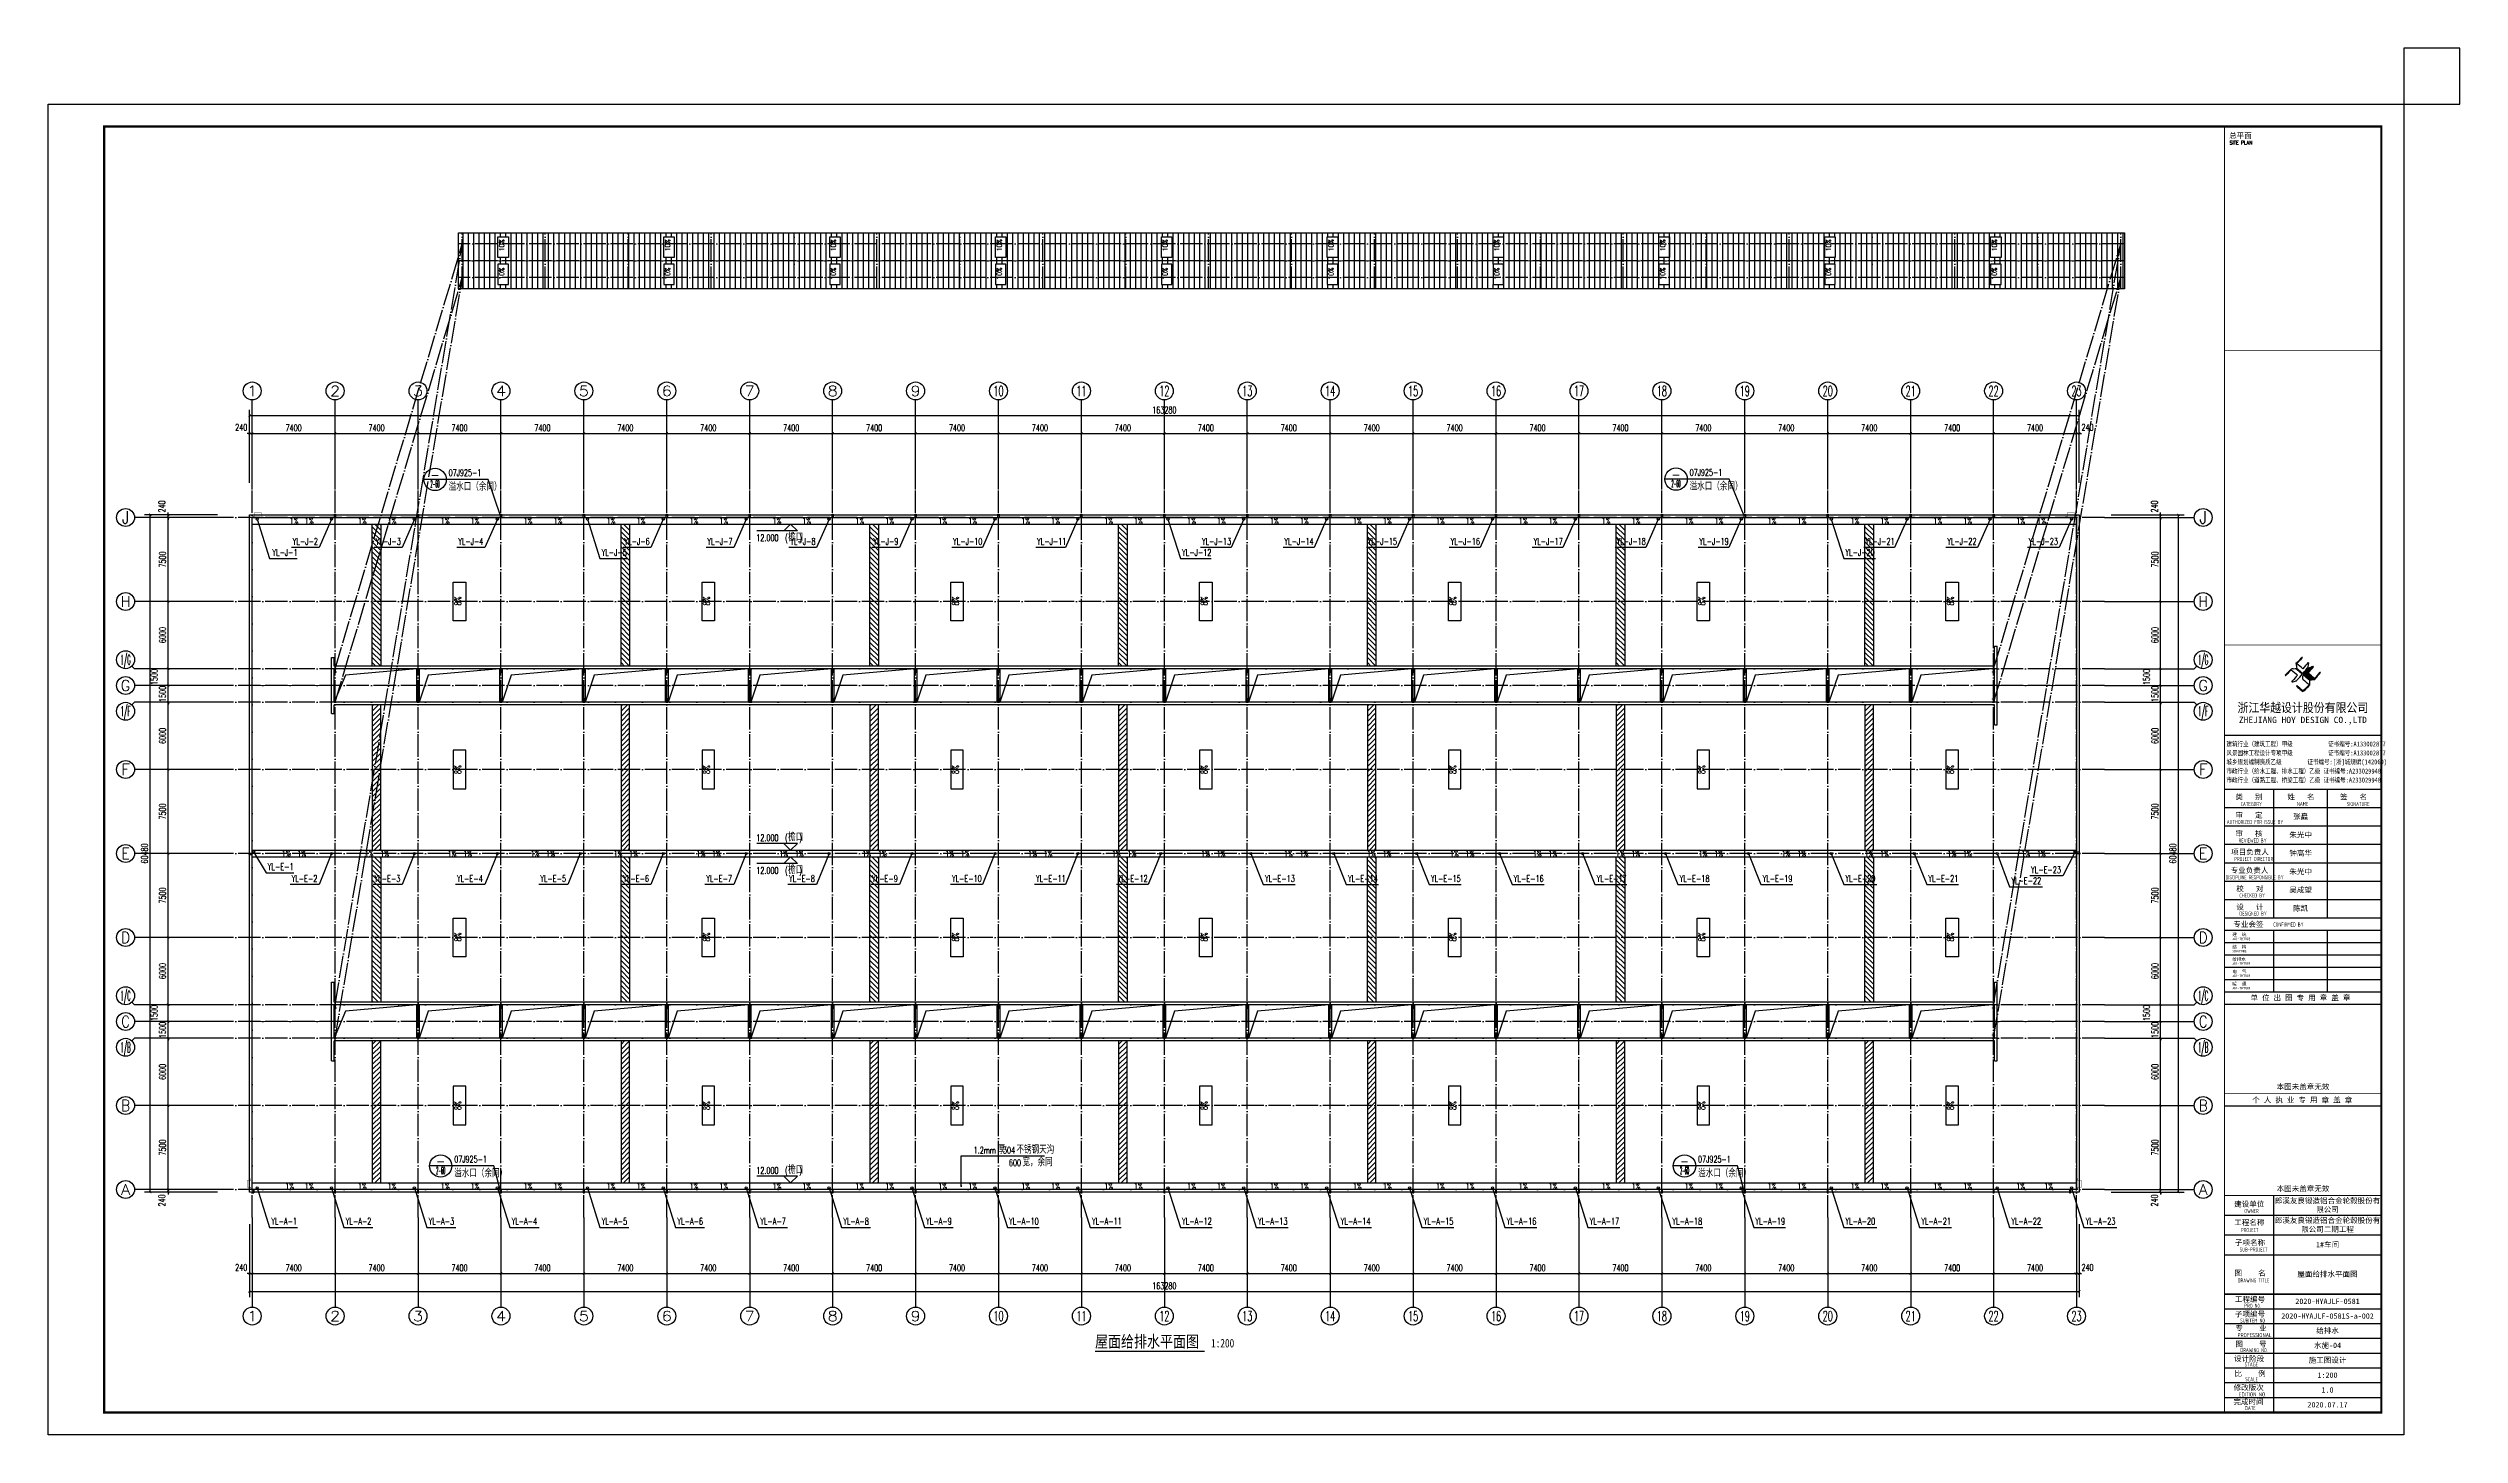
# Model space of a CAD drawing. Extents: x 12811826 to 27008858, y -1172757 to 50528.
# Drawn here: x 13328185 to 13543385, y -566643 to -442843 of the extents above; entities that cross this region are included whole.
import ezdxf
from ezdxf.enums import TextEntityAlignment as Align

# ---------------------------------------------------------------- set-up
doc = ezdxf.new("R2010")
doc.units = 0
doc.header["$LTSCALE"] = 1000
doc.header["$MEASUREMENT"] = 0
doc.linetypes.add('DASH', pattern=[0.35, 0.25, -0.1])
doc.linetypes.add('DOTE', pattern=[2.42, 2, -0.2, 0.02, -0.2])
for name, color, linetype in [('AXIS', 3, 'Continuous'), ('AXIS_TEXT', 7, 'Continuous'), ('COLUMN', 2, 'Continuous'), ('DIM_IDEN', 3, 'Continuous'), ('DIM_LEAD', 3, 'Continuous'), ('DIM_SYMB', 3, 'Continuous'), ('DIM_雨水', 3, 'Continuous'), ('DOTE', 8, 'DOTE'), ('HYTK-GK', 7, 'Continuous'), ('PUB_DIM', 3, 'Continuous'), ('PUB_TEXT', 7, 'Continuous'), ('PUB_TITLE', 4, 'Continuous'), ('TK', 4, 'Continuous'), ('TWT_TEXT', 7, 'Continuous'), ('VPIPE-雨水', 4, 'Continuous'), ('WALL-PARAPET', 6, 'Continuous'), ('填充', 251, 'Continuous'), ('采光带', 4, 'Continuous')]:
    doc.layers.add(name, color=color, linetype=linetype)
doc.styles.add('-宋体', font='', dxfattribs={"width": 0.8})
doc.styles.add('_TCH_AXIS', font='COMPLEX', dxfattribs={"bigfont": 'GBCBIG'})
doc.styles.add('_TCH_DIM', font='SIMPLEX', dxfattribs={"bigfont": 'GBCBIG'})
doc.styles.add('_TCH_DIM_T3', font='SIMPLEX', dxfattribs={"width": 0.705882, "bigfont": 'GBCBIG'})
doc.styles.add('_TCH_LABEL', font='COMPLEX', dxfattribs={"bigfont": 'GBCBIG'})
doc.styles.add('_TWT_SERIAL', font='COMPLEX', dxfattribs={"width": 0.8, "height": 3, "bigfont": 'HZTXT'})
doc.styles.add('COMPLEX', font='COMPLEX')
doc.styles.add('HT', font='simhei.ttf', dxfattribs={"width": 0.8})
doc.styles.add('ROMANS', font='romans', dxfattribs={"width": 0.65, "height": 231.275})
doc.styles.add('TSSD_REIN', font='tssdeng.shx', dxfattribs={"width": 0.7, "bigfont": 'tssdchn.shx'})
doc.styles.add('YAYA', font='', dxfattribs={"width": 0.8, "height": 1})
doc.styles.add('图签宋体', font='', dxfattribs={"height": 300})
doc.styles.add('图签黑体', font='simhei.ttf', dxfattribs={"height": 550})
doc.styles.get('-宋体').set_extended_font_data('SimSun')
doc.styles.get('YAYA').set_extended_font_data('SimSun')
doc.styles.get('图签宋体').set_extended_font_data('NSimSun')
doc.dimstyles.new('_TCH_ARCH&&200', dxfattribs={"dimtxt": 595, "dimasz": 200, "dimexe": 500, "dimexo": 600, "dimgap": 200, "dimtad": 1, "dimdec": 0, "dimzin": 0, "dimdsep": 46, "dimtxsty": '_TCH_DIM_T3', "dimblk": 'ARCHTICK', "dimcen": 0.09, "dimclrt": 7, "dimazin": 2, "dimtfac": 1, "dimtdec": 0, "dimtix": 1, "dimtmove": 2, "dimatfit": 3, "dimfxl": 0, "dimtolj": 1, "dimtzin": 0, "dimarcsym": 0})

msp = doc.modelspace()

# ---------------------------------------------------------------- texts
at = {"layer": 'PUB_TEXT', "style": '_TCH_DIM', "width": 0.705882}
for s, height, p in [('10%%%', 446.25, (13368874.3, -460960.6)), ('10%%%', 446.25, (13383674.3, -460960.6)), ('10%%%', 446.25, (13398474.3, -460960.6)), ('10%%%', 446.25, (13413274.3, -460960.6)), ('10%%%', 446.25, (13428074.3, -460960.6)), ('10%%%', 446.25, (13442874.3, -460960.6)), ('10%%%', 446.25, (13457674.3, -460960.6)), ('10%%%', 446.25, (13472474.3, -460960.6)), ('10%%%', 446.25, (13487274.3, -460960.6)), ('10%%%', 446.25, (13502074.3, -460960.6)), ('10%%%', 446.25, (13368874.3, -463493.6)), ('10%%%', 446.25, (13383674.3, -463493.6)), ('10%%%', 446.25, (13398474.3, -463493.6)), ('10%%%', 446.25, (13413274.3, -463493.6)), ('10%%%', 446.25, (13428074.3, -463493.6)), ('10%%%', 446.25, (13442874.3, -463493.6)), ('10%%%', 446.25, (13457674.3, -463493.6)), ('10%%%', 446.25, (13472474.3, -463493.6)), ('10%%%', 446.25, (13487274.3, -463493.6)), ('10%%%', 446.25, (13502074.3, -463493.6)), ('8%', 595, (13365037.1, -492598.1)), ('8%', 595, (13387237.1, -492598.1)), ('8%', 595, (13409437.1, -492598.1)), ('8%', 595, (13431637.1, -492598.1)), ('8%', 595, (13453837.1, -492598.1)), ('8%', 595, (13476037.1, -492598.1)), ('8%', 595, (13498237.1, -492598.1)), ('8%', 595, (13365037.1, -507648.1)), ('8%', 595, (13387237.1, -507648.1)), ('8%', 595, (13409437.1, -507648.1)), ('8%', 595, (13431637.1, -507648.1)), ('8%', 595, (13453837.1, -507648.1)), ('8%', 595, (13476037.1, -507648.1)), ('8%', 595, (13498237.1, -507648.1)), ('8%', 595, (13365037.1, -522598.1)), ('8%', 595, (13387237.1, -522598.1)), ('8%', 595, (13409437.1, -522598.1)), ('8%', 595, (13431637.1, -522598.1)), ('8%', 595, (13453837.1, -522598.1)), ('8%', 595, (13476037.1, -522598.1)), ('8%', 595, (13498237.1, -522598.1)), ('8%', 595, (13365037.1, -537648.1)), ('8%', 595, (13387237.1, -537648.1)), ('8%', 595, (13409437.1, -537648.1)), ('8%', 595, (13431637.1, -537648.1)), ('8%', 595, (13453837.1, -537648.1)), ('8%', 595, (13476037.1, -537648.1)), ('8%', 595, (13498237.1, -537648.1))]:
    msp.add_text(s, height=height, rotation=90, dxfattribs=at).set_placement(p)
at = {"layer": 'PUB_TEXT', "color": 0, "style": '_TCH_LABEL'}
for s, height, width, p, p2 in [('2-60', 643.99, 0.328125, (13362300, -482067.9), (13363105, -482067.9)), ('-', 644, 1.458333, (13362300, -481262.9), (13363105, -481262.9)), ('2-60', 643.99, 0.328125, (13473042.8, -482040.2), (13473847.8, -482040.2)), ('-', 644, 1.458333, (13473042.8, -481235.2), (13473847.8, -481235.2)), ('-', 644, 1.458333, (13362802.5, -542562.6), (13363607.5, -542562.6)), ('-', 644, 1.458333, (13473802.5, -542562.6), (13474607.5, -542562.6)), ('2-60', 643.99, 0.328125, (13362802.5, -543367.6), (13363607.5, -543367.6)), ('2-60', 643.99, 0.328125, (13473802.5, -543367.6), (13474607.5, -543367.6))]:
    msp.add_text(s, height=height, dxfattribs=dict(at, width=width)).set_placement(p, p2, align=Align.FIT)
for p in [(13363912.5, -482344.9), (13474655.3, -482317.2), (13364415, -543644.5), (13475415, -543644.5)]:
    msp.add_text('溢水口（余同）', height=675.18, dxfattribs=at).set_placement(p)
at = {"layer": 'PUB_TEXT', "color": 0, "style": '_TCH_LABEL', "width": 0.705882}
for p in [(13363912.5, -481040.9), (13474655.3, -481013.2), (13364415, -542340.5), (13475415, -542340.5)]:
    msp.add_text('07J925-1', height=595, dxfattribs=at).set_placement(p)
at = {"layer": 'PUB_TEXT'}
for s, height, style, width, p in [('1%%%', 595, '_TCH_DIM', 0.705882, (13349734.2, -485340.6)), ('1%%%', 595, '_TCH_DIM', 0.705882, (13351077.3, -485340.6)), ('1%%%', 595, '_TCH_DIM', 0.705882, (13355812.4, -485340.6)), ('1%%%', 595, '_TCH_DIM', 0.705882, (13358477.3, -485340.6)), ('1%%%', 595, '_TCH_DIM', 0.705882, (13363212.4, -485340.6)), ('1%%%', 595, '_TCH_DIM', 0.705882, (13365877.3, -485340.6)), ('1%%%', 595, '_TCH_DIM', 0.705882, (13370612.4, -485340.6)), ('1%%%', 595, '_TCH_DIM', 0.705882, (13373277.3, -485340.6)), ('1%%%', 595, '_TCH_DIM', 0.705882, (13378012.4, -485340.6)), ('1%%%', 595, '_TCH_DIM', 0.705882, (13380677.3, -485340.6)), ('1%%%', 595, '_TCH_DIM', 0.705882, (13385412.4, -485340.6)), ('1%%%', 595, '_TCH_DIM', 0.705882, (13388077.3, -485340.6)), ('12.000', 595, '_TCH_DIM', 0.705882, (13391373.6, -486853.1)), ('1%%%', 595, '_TCH_DIM', 0.705882, (13392812.4, -485340.6)), ('(', 595, '_TCH_DIM', 0.705882, (13393933.6, -486853.1)), (')', 595, '_TCH_DIM', 0.705882, (13395196.6, -486853.1)), ('1%%%', 595, '_TCH_DIM', 0.705882, (13395477.3, -485340.6)), ('1%%%', 595, '_TCH_DIM', 0.705882, (13400212.4, -485340.6)), ('1%%%', 595, '_TCH_DIM', 0.705882, (13402877.3, -485340.6)), ('1%%%', 595, '_TCH_DIM', 0.705882, (13407612.4, -485340.6)), ('1%%%', 595, '_TCH_DIM', 0.705882, (13410277.3, -485340.6)), ('1%%%', 595, '_TCH_DIM', 0.705882, (13415012.4, -485340.6)), ('1%%%', 595, '_TCH_DIM', 0.705882, (13417677.3, -485340.6)), ('1%%%', 595, '_TCH_DIM', 0.705882, (13422412.4, -485340.6)), ('1%%%', 595, '_TCH_DIM', 0.705882, (13425077.3, -485340.6)), ('1%%%', 595, '_TCH_DIM', 0.705882, (13429812.4, -485340.6)), ('1%%%', 595, '_TCH_DIM', 0.705882, (13432477.3, -485340.6)), ('1%%%', 595, '_TCH_DIM', 0.705882, (13437212.4, -485340.6)), ('1%%%', 595, '_TCH_DIM', 0.705882, (13439877.3, -485340.6)), ('1%%%', 595, '_TCH_DIM', 0.705882, (13444612.4, -485340.6)), ('1%%%', 595, '_TCH_DIM', 0.705882, (13447277.3, -485340.6)), ('1%%%', 595, '_TCH_DIM', 0.705882, (13452012.4, -485340.6)), ('1%%%', 595, '_TCH_DIM', 0.705882, (13454677.3, -485340.6)), ('1%%%', 595, '_TCH_DIM', 0.705882, (13459412.4, -485340.6)), ('1%%%', 595, '_TCH_DIM', 0.705882, (13462077.3, -485340.6)), ('1%%%', 595, '_TCH_DIM', 0.705882, (13466812.4, -485340.6)), ('1%%%', 595, '_TCH_DIM', 0.705882, (13469477.3, -485340.6)), ('1%%%', 595, '_TCH_DIM', 0.705882, (13474212.4, -485340.6)), ('1%%%', 595, '_TCH_DIM', 0.705882, (13476877.3, -485340.6)), ('1%%%', 595, '_TCH_DIM', 0.705882, (13481612.4, -485340.6)), ('1%%%', 595, '_TCH_DIM', 0.705882, (13484277.3, -485340.6)), ('1%%%', 595, '_TCH_DIM', 0.705882, (13489012.4, -485340.6)), ('1%%%', 595, '_TCH_DIM', 0.705882, (13491677.3, -485340.6)), ('1%%%', 595, '_TCH_DIM', 0.705882, (13496412.4, -485340.6)), ('1%%%', 595, '_TCH_DIM', 0.705882, (13499077.3, -485340.6)), ('1%%%', 595, '_TCH_DIM', 0.705882, (13503812.4, -485340.6)), ('1%%%', 595, '_TCH_DIM', 0.705882, (13505664, -485340.6)), ('12.000', 595, '_TCH_DIM', 0.705882, (13391373.6, -513633.1)), ('(', 595, '_TCH_DIM', 0.705882, (13393933.6, -513633.1)), (')', 595, '_TCH_DIM', 0.705882, (13395196.6, -513633.1)), ('1%%%', 595, '_TCH_DIM', 0.705882, (13349026.2, -515040.6)), ('1%%%', 595, '_TCH_DIM', 0.705882, (13350414.1, -515040.6)), ('1%%%', 595, '_TCH_DIM', 0.705882, (13356426.2, -515040.6)), ('1%%%', 595, '_TCH_DIM', 0.705882, (13357814.1, -515040.6)), ('1%%%', 595, '_TCH_DIM', 0.705882, (13363826.2, -515040.6)), ('1%%%', 595, '_TCH_DIM', 0.705882, (13365214.1, -515040.6)), ('1%%%', 595, '_TCH_DIM', 0.705882, (13371226.2, -515040.6)), ('1%%%', 595, '_TCH_DIM', 0.705882, (13372614.1, -515040.6)), ('1%%%', 595, '_TCH_DIM', 0.705882, (13378626.2, -515040.6)), ('1%%%', 595, '_TCH_DIM', 0.705882, (13380014.1, -515040.6)), ('1%%%', 595, '_TCH_DIM', 0.705882, (13386026.2, -515040.6)), ('1%%%', 595, '_TCH_DIM', 0.705882, (13387414.1, -515040.6)), ('12.000', 595, '_TCH_DIM', 0.705882, (13391373.6, -516553.1)), ('1%%%', 595, '_TCH_DIM', 0.705882, (13393426.2, -515040.6)), ('(', 595, '_TCH_DIM', 0.705882, (13393933.6, -516553.1)), ('1%%%', 595, '_TCH_DIM', 0.705882, (13394814.1, -515040.6)), (')', 595, '_TCH_DIM', 0.705882, (13395196.6, -516553.1)), ('1%%%', 595, '_TCH_DIM', 0.705882, (13400826.2, -515040.6)), ('1%%%', 595, '_TCH_DIM', 0.705882, (13402214.1, -515040.6)), ('1%%%', 595, '_TCH_DIM', 0.705882, (13408226.2, -515040.6)), ('1%%%', 595, '_TCH_DIM', 0.705882, (13409614.1, -515040.6)), ('1%%%', 595, '_TCH_DIM', 0.705882, (13415626.2, -515040.6)), ('1%%%', 595, '_TCH_DIM', 0.705882, (13417014.1, -515040.6)), ('1%%%', 595, '_TCH_DIM', 0.705882, (13423101, -515040.6)), ('1%%%', 595, '_TCH_DIM', 0.705882, (13424488.9, -515040.6)), ('1%%%', 595, '_TCH_DIM', 0.705882, (13431065.3, -515040.6)), ('1%%%', 595, '_TCH_DIM', 0.705882, (13432453.2, -515040.6)), ('1%%%', 595, '_TCH_DIM', 0.705882, (13438465.3, -515040.6)), ('1%%%', 595, '_TCH_DIM', 0.705882, (13439853.2, -515040.6)), ('1%%%', 595, '_TCH_DIM', 0.705882, (13445865.3, -515040.6)), ('1%%%', 595, '_TCH_DIM', 0.705882, (13447253.2, -515040.6)), ('1%%%', 595, '_TCH_DIM', 0.705882, (13453265.3, -515040.6)), ('1%%%', 595, '_TCH_DIM', 0.705882, (13454653.2, -515040.6)), ('1%%%', 595, '_TCH_DIM', 0.705882, (13460665.3, -515040.6)), ('1%%%', 595, '_TCH_DIM', 0.705882, (13462053.2, -515040.6)), ('1%%%', 595, '_TCH_DIM', 0.705882, (13468065.3, -515040.6)), ('1%%%', 595, '_TCH_DIM', 0.705882, (13469453.2, -515040.6)), ('1%%%', 595, '_TCH_DIM', 0.705882, (13475465.3, -515040.6)), ('1%%%', 595, '_TCH_DIM', 0.705882, (13476853.2, -515040.6)), ('1%%%', 595, '_TCH_DIM', 0.705882, (13482865.3, -515040.6)), ('1%%%', 595, '_TCH_DIM', 0.705882, (13484253.2, -515040.6)), ('1%%%', 595, '_TCH_DIM', 0.705882, (13490265.3, -515040.6)), ('1%%%', 595, '_TCH_DIM', 0.705882, (13491653.2, -515040.6)), ('1%%%', 595, '_TCH_DIM', 0.705882, (13497665.3, -515040.6)), ('1%%%', 595, '_TCH_DIM', 0.705882, (13499053.2, -515040.6)), ('1%%%', 595, '_TCH_DIM', 0.705882, (13504263.3, -515040.6)), ('1%%%', 595, '_TCH_DIM', 0.705882, (13505651.2, -515040.6)), ('1.2mm', 595, '_TCH_DIM', 0.705882, (13410772.7, -541533.1)), ('304', 595, '_TCH_DIM', 0.705882, (13413384.2, -541533.1)), ('600', 595, '_TCH_DIM', 0.705882, (13413912.9, -542653.1)), ('1%%%', 595, '_TCH_DIM', 0.705882, (13349332.3, -544740.6)), ('1%%%', 595, '_TCH_DIM', 0.705882, (13351077.3, -544740.6)), ('1%%%', 595, '_TCH_DIM', 0.705882, (13355812.4, -544740.6)), ('1%%%', 595, '_TCH_DIM', 0.705882, (13358477.3, -544740.6)), ('1%%%', 595, '_TCH_DIM', 0.705882, (13363212.4, -544740.6)), ('1%%%', 595, '_TCH_DIM', 0.705882, (13365877.3, -544740.6)), ('1%%%', 595, '_TCH_DIM', 0.705882, (13370612.4, -544740.6)), ('1%%%', 595, '_TCH_DIM', 0.705882, (13373277.3, -544740.6)), ('1%%%', 595, '_TCH_DIM', 0.705882, (13378012.4, -544740.6)), ('1%%%', 595, '_TCH_DIM', 0.705882, (13380677.3, -544740.6)), ('1%%%', 595, '_TCH_DIM', 0.705882, (13385412.4, -544740.6)), ('1%%%', 595, '_TCH_DIM', 0.705882, (13388077.3, -544740.6)), ('12.000', 595, '_TCH_DIM', 0.705882, (13391373.6, -543333.1)), ('1%%%', 595, '_TCH_DIM', 0.705882, (13392812.4, -544740.6)), ('(', 595, '_TCH_DIM', 0.705882, (13393933.6, -543333.1)), (')', 595, '_TCH_DIM', 0.705882, (13395196.6, -543333.1)), ('1%%%', 595, '_TCH_DIM', 0.705882, (13395477.3, -544740.6)), ('1%%%', 595, '_TCH_DIM', 0.705882, (13400212.4, -544740.6)), ('1%%%', 595, '_TCH_DIM', 0.705882, (13402877.3, -544740.6)), ('1%%%', 595, '_TCH_DIM', 0.705882, (13407612.4, -544740.6)), ('1%%%', 595, '_TCH_DIM', 0.705882, (13410277.3, -544740.6)), ('1%%%', 595, '_TCH_DIM', 0.705882, (13415012.4, -544740.6)), ('1%%%', 595, '_TCH_DIM', 0.705882, (13417677.3, -544740.6)), ('1%%%', 595, '_TCH_DIM', 0.705882, (13422412.4, -544740.6)), ('1%%%', 595, '_TCH_DIM', 0.705882, (13425077.3, -544740.6)), ('1%%%', 595, '_TCH_DIM', 0.705882, (13429812.4, -544740.6)), ('1%%%', 595, '_TCH_DIM', 0.705882, (13432477.3, -544740.6)), ('1%%%', 595, '_TCH_DIM', 0.705882, (13437212.4, -544740.6)), ('1%%%', 595, '_TCH_DIM', 0.705882, (13439877.3, -544740.6)), ('1%%%', 595, '_TCH_DIM', 0.705882, (13444612.4, -544740.6)), ('1%%%', 595, '_TCH_DIM', 0.705882, (13447277.3, -544740.6)), ('1%%%', 595, '_TCH_DIM', 0.705882, (13452012.4, -544740.6)), ('1%%%', 595, '_TCH_DIM', 0.705882, (13454677.3, -544740.6)), ('1%%%', 595, '_TCH_DIM', 0.705882, (13459412.4, -544740.6)), ('1%%%', 595, '_TCH_DIM', 0.705882, (13462077.3, -544740.6)), ('1%%%', 595, '_TCH_DIM', 0.705882, (13466812.4, -544740.6)), ('1%%%', 595, '_TCH_DIM', 0.705882, (13469477.3, -544740.6)), ('1%%%', 595, '_TCH_DIM', 0.705882, (13474212.4, -544740.6)), ('1%%%', 595, '_TCH_DIM', 0.705882, (13476877.3, -544740.6)), ('1%%%', 595, '_TCH_DIM', 0.705882, (13481612.4, -544740.6)), ('1%%%', 595, '_TCH_DIM', 0.705882, (13484277.3, -544740.6)), ('1%%%', 595, '_TCH_DIM', 0.705882, (13489012.4, -544740.6)), ('1%%%', 595, '_TCH_DIM', 0.705882, (13491677.3, -544740.6)), ('1%%%', 595, '_TCH_DIM', 0.705882, (13496412.4, -544740.6)), ('1%%%', 595, '_TCH_DIM', 0.705882, (13499077.3, -544740.6)), ('1%%%', 595, '_TCH_DIM', 0.705882, (13503812.4, -544740.6)), ('1%%%', 595, '_TCH_DIM', 0.705882, (13506300.5, -544740.6)), ('屋面给排水平面图', 1063.29, 'YAYA', 0.8, (13421596.7, -558843.1)), ('1:200', 759.49, 'YAYA', 0.8, (13431954.4, -558843.1))]:
    msp.add_text(s, height=height, dxfattribs=dict(at, style=style, width=width)).set_placement(p)
at = {"layer": 'PUB_TEXT', "style": '_TCH_DIM'}
for s, height, p in [('檐口', 675.18, (13394213.6, -486853.1)), ('檐口', 675.18, (13394213.6, -513633.1)), ('檐口', 675.18, (13394213.6, -516553.1)), ('厚', 675.2, (13412892.7, -541533.1)), ('不锈钢天沟', 675.18, (13414584.2, -541533.1)), ('宽，余同', 675.18, (13415112.9, -542653.1)), ('檐口', 675.18, (13394213.6, -543333.1))]:
    msp.add_text(s, height=height, dxfattribs=at).set_placement(p)
at = {"layer": 'TWT_TEXT', "style": '_TWT_SERIAL', "width": 0.64}
for s, p in [('YL-J-1', (13348186.9, -488169.3)), ('YL-J-2', (13350005, -487175.5)), ('YL-J-3', (13357405, -487175.5)), ('YL-J-4', (13364769.1, -487175.5)), ('YL-J-5', (13377570.5, -488169.3)), ('YL-J-6', (13379605, -487175.5)), ('YL-J-7', (13387005, -487175.5)), ('YL-J-8', (13394405, -487175.5)), ('YL-J-9', (13401803.3, -487175.5)), ('YL-J-10', (13408934.4, -487175.5)), ('YL-J-11', (13416425, -487175.5)), ('YL-J-12', (13429366.8, -488169.3)), ('YL-J-13', (13431134.4, -487175.5)), ('YL-J-14', (13438498, -487175.5)), ('YL-J-15', (13445934.4, -487175.5)), ('YL-J-16', (13453334.4, -487175.5)), ('YL-J-17', (13460734.4, -487175.5)), ('YL-J-18', (13468134.4, -487175.5)), ('YL-J-19', (13475534.4, -487175.5)), ('YL-J-20', (13488566.3, -488169.3)), ('YL-J-21', (13490334.4, -487175.5)), ('YL-J-22', (13497643.4, -487175.5)), ('YL-J-23', (13504918.4, -487175.5)), ('YL-E-1', (13347775.9, -516216.9)), ('YL-E-23', (13505128.1, -516494.8)), ('YL-E-2', (13349897.2, -517280.2)), ('YL-E-3', (13357297.2, -517280.2, 3000)), ('YL-E-4', (13364661.1, -517280.2, 3000)), ('YL-E-5', (13372097.2, -517280.2, 3000)), ('YL-E-6', (13379497.2, -517280.2, 3000)), ('YL-E-7', (13386897.2, -517280.2, 3000)), ('YL-E-8', (13394297.2, -517280.2, 3000)), ('YL-E-9', (13401697.2, -517280.2, 3000)), ('YL-E-10', (13408825.2, -517280.2)), ('YL-E-11', (13416316.2, -517280.2)), ('YL-E-12', (13423625.2, -517280.2)), ('YL-E-13', (13436766.2, -517280.2)), ('YL-E-14', (13444166.2, -517280.2, 3000)), ('YL-E-15', (13451566.2, -517280.2, 3000)), ('YL-E-16', (13458966.2, -517280.2, 3000)), ('YL-E-17', (13466366.2, -517280.2)), ('YL-E-18', (13473766.2, -517280.2)), ('YL-E-19', (13481166.2, -517280.2)), ('YL-E-20', (13488566.1, -517280.2)), ('YL-E-21', (13495966.2, -517280.2)), ('YL-E-22', (13503366.1, -517473.2)), ('YL-A-1', (13348095.1, -547881.2)), ('YL-A-2', (13354729.5, -547881.2)), ('YL-A-3', (13362129.5, -547881.2, 3000)), ('YL-A-4', (13369529, -547881.2, 3000)), ('YL-A-5', (13377568.5, -547881.2, 3000)), ('YL-A-6', (13384329.5, -547881.2)), ('YL-A-7', (13391729.5, -547881.2)), ('YL-A-8', (13399129.5, -547881.2, 3000)), ('YL-A-9', (13406527.8, -547881.2, 3000)), ('YL-A-10', (13413927.2, -547881.2, 3000)), ('YL-A-11', (13421327.6, -547881.2, 3000)), ('YL-A-12', (13429366.2, -547881.2, 3000)), ('YL-A-13', (13436127.2, -547881.2, 3000)), ('YL-A-14', (13443527.1, -547881.2, 3000)), ('YL-A-15', (13450927.2, -547881.2, 3000)), ('YL-A-16', (13458327.2, -547881.2, 3000)), ('YL-A-17', (13465727.2, -547881.2)), ('YL-A-18', (13473127.2, -547881.2, 3000)), ('YL-A-19', (13480527.2, -547881.2)), ('YL-A-20', (13488566.1, -547881.2)), ('YL-A-21', (13495327.2, -547881.2, 3000)), ('YL-A-22', (13503366.1, -547881.2, 3000)), ('YL-A-23', (13510002.1, -547881.2, 3000))]:
    msp.add_text(s, height=600, dxfattribs=at).set_placement(p)

# ---------------------------------------------------------------- blocks, each defined once
blk = doc.blocks.new('A$C0FCD69EC')
at = {"layer": 'COLUMN'}
blk.add_hatch(color=256, dxfattribs=at).paths.add_polyline_path([(300, 180), (294, 180), (294, 94), (6, 94), (6, 180), (0, 180), (0, 0), (6, 0), (6, 86), (294, 86), (294, 0), (300, 0)])
blk.add_lwpolyline([(300, 0), (294, 0), (294, 86), (6, 86), (6, 0), (0, 0), (0, 180), (6, 180), (6, 94), (294, 94), (294, 180), (300, 180)], close=True, dxfattribs=at)
blk = doc.blocks.new('A$C22C4548D')
blk.add_line((0, 10), (300, 10))
blk.add_lwpolyline([(30, 20), (270, 20), (270, 0), (30, 0)], close=True)
blk = doc.blocks.new('_AXISO')
blk.add_circle((0, 0), 0.5)
at = {"layer": 'AXIS_TEXT', "style": 'COMPLEX', "width": 1.041667}
blk.add_attdef('A', text='', height=0.56, dxfattribs=at).set_placement((-0.25, -0.28), (0.25, -0.28), align=Align.FIT)
blk = doc.blocks.new('A$C053D6479')
at = {"layer": 'PUB_TITLE'}
h = blk.add_hatch(color=256, dxfattribs=at)
h.dxf.hatch_style = 1
edge = h.paths.add_edge_path()
edge.add_spline(control_points=[(1026, 827), (1105, 920), (1188, 1008), (1266, 1102)], knot_values=[13, 13, 13, 13, 14, 14, 14, 14], degree=3, periodic=0)
edge.add_spline(control_points=[(1266, 1102), (1258, 1111), (1249, 1119), (1239, 1116)], knot_values=[12, 12, 12, 12, 13, 13, 13, 13], degree=3, periodic=0)
edge.add_spline(control_points=[(1239, 1116), (1210, 1107), (1179, 1092), (1144, 1077)], knot_values=[11, 11, 11, 11, 12, 12, 12, 12], degree=3, periodic=0)
edge.add_spline(control_points=[(1144, 1077), (1109, 1063), (1069, 1053), (1047, 1038)], knot_values=[10, 10, 10, 10, 11, 11, 11, 11], degree=3, periodic=0)
edge.add_spline(control_points=[(1047, 1038), (1028, 1026), (1007, 992), (991, 972)], knot_values=[9, 9, 9, 9, 10, 10, 10, 10], degree=3, periodic=0)
edge.add_spline(control_points=[(991, 972), (942, 913), (899, 868), (849, 810)], knot_values=[8, 8, 8, 8, 9, 9, 9, 9], degree=3, periodic=0)
edge.add_spline(control_points=[(849, 810), (842, 801), (822, 776), (822, 775)], knot_values=[7, 7, 7, 7, 8, 8, 8, 8], degree=3, periodic=0)
edge.add_spline(control_points=[(822, 775), (823, 771), (848, 752), (859, 744)], knot_values=[6, 6, 6, 6, 7, 7, 7, 7], degree=3, periodic=0)
edge.add_spline(control_points=[(859, 744), (949, 670), (1035, 592), (1122, 521)], knot_values=[5, 5, 5, 5, 6, 6, 6, 6], degree=3, periodic=0)
edge.add_spline(control_points=[(1122, 521), (1153, 527), (1185, 530), (1217, 533)], knot_values=[4, 4, 4, 4, 5, 5, 5, 5], degree=3, periodic=0)
edge.add_spline(control_points=[(1217, 533), (1246, 535), (1293, 532), (1316, 542)], knot_values=[3, 3, 3, 3, 4, 4, 4, 4], degree=3, periodic=0)
edge.add_spline(control_points=[(1316, 542), (1327, 547), (1338, 565), (1349, 579)], knot_values=[2, 2, 2, 2, 3, 3, 3, 3], degree=3, periodic=0)
edge.add_spline(control_points=[(1349, 579), (1423, 670), (1507, 759), (1572, 848)], knot_values=[1, 1, 1, 1, 2, 2, 2, 2], degree=3, periodic=0)
edge.add_spline(control_points=[(1572, 848), (1564, 852), (1561, 861), (1551, 862)], knot_values=[0, 0, 0, 0, 1, 1, 1, 1], degree=3, periodic=0)
edge.add_spline(control_points=[(1551, 862), (1469, 769), (1393, 671), (1310, 579)], knot_values=[15, 15, 15, 15, 16, 16, 16, 16], degree=3, periodic=0)
edge.add_spline(control_points=[(1310, 579), (1216, 662), (1118, 742), (1026, 827)], knot_values=[14, 14, 14, 14, 15, 15, 15, 15], degree=3, periodic=0)
at = {"layer": 'TK'}
for points, knots in [([(1031, 1298), (1066, 1286), (1054, 1262), (1045, 1224), (1036, 1188), (1031, 1158), (1024, 1121), (1020, 1104), (1017, 1085), (1012, 1071), (1004, 1052), (976, 1026), (956, 1003), (906, 946), (866, 899), (814, 839), (806, 829), (789, 806), (787, 806), (777, 804), (728, 856), (719, 864), (651, 922), (580, 978), (514, 1036), (509, 1106), (488, 1176), (479, 1247), (570, 1343), (663, 1436), (758, 1526), (764, 1523), (768, 1518), (774, 1515), (693, 1422), (599, 1343), (520, 1249), (607, 1171), (698, 1096), (789, 1021), (874, 1109), (950, 1206), (1031, 1298)], [0, 0, 0, 0, 1, 1, 1, 2, 2, 2, 3, 3, 3, 4, 4, 4, 5, 5, 5, 6, 6, 6, 7, 7, 7, 8, 8, 8, 9, 9, 9, 10, 10, 10, 11, 11, 11, 12, 12, 12, 13, 13, 13, 14, 14, 14, 14]), ([(1551, 862), (1561, 861), (1564, 852), (1572, 848), (1507, 759), (1423, 670), (1349, 579), (1338, 565), (1327, 547), (1316, 542), (1293, 532), (1246, 535), (1217, 533), (1185, 530), (1153, 527), (1122, 521), (1035, 592), (949, 670), (859, 744), (848, 752), (823, 771), (822, 775), (822, 776), (842, 801), (849, 810), (899, 868), (942, 913), (991, 972), (1007, 992), (1028, 1026), (1047, 1038), (1069, 1053), (1109, 1063), (1144, 1077), (1179, 1092), (1210, 1107), (1239, 1116), (1249, 1119), (1258, 1111), (1266, 1102), (1188, 1008), (1105, 920), (1026, 827), (1118, 742), (1216, 662), (1310, 579), (1393, 671), (1469, 769), (1551, 862)], [0, 0, 0, 0, 1, 1, 1, 2, 2, 2, 3, 3, 3, 4, 4, 4, 5, 5, 5, 6, 6, 6, 7, 7, 7, 8, 8, 8, 9, 9, 9, 10, 10, 10, 11, 11, 11, 12, 12, 12, 13, 13, 13, 14, 14, 14, 15, 15, 15, 16, 16, 16, 16]), ([(555, 949), (624, 891), (699, 833), (760, 773), (689, 691), (614, 604), (539, 517), (529, 505), (516, 487), (506, 482), (492, 475), (469, 472), (452, 467), (416, 456), (383, 448), (342, 438), (323, 433), (297, 422), (293, 440), (291, 452), (313, 470), (322, 480), (400, 566), (477, 652), (553, 736), (460, 815), (366, 894), (270, 970), (183, 883), (101, 791), (16, 703), (-18, 714), (9, 735), (28, 755), (103, 838), (192, 930), (266, 1005), (319, 1009), (387, 1005), (442, 1007), (456, 1008), (472, 1011), (485, 1007), (507, 1000), (534, 967), (555, 949)], [0, 0, 0, 0, 1, 1, 1, 2, 2, 2, 3, 3, 3, 4, 4, 4, 5, 5, 5, 6, 6, 6, 7, 7, 7, 8, 8, 8, 9, 9, 9, 10, 10, 10, 11, 11, 11, 12, 12, 12, 13, 13, 13, 14, 14, 14, 15, 15, 15, 15]), ([(1097, 490), (1100, 425), (1106, 361), (1107, 294), (1018, 207), (925, 121), (830, 33), (818, 21), (800, 0), (787, 0), (768, -1), (725, 49), (712, 60), (662, 103), (616, 143), (568, 186), (545, 207), (518, 224), (499, 250), (501, 259), (511, 261), (516, 267), (609, 192), (696, 111), (785, 33), (883, 118), (977, 208), (1070, 298), (992, 373), (892, 456), (803, 534), (791, 544), (768, 561), (766, 569), (761, 588), (776, 634), (780, 655), (785, 690), (788, 721), (795, 746), (897, 661), (998, 576), (1097, 490)], [0, 0, 0, 0, 1, 1, 1, 2, 2, 2, 3, 3, 3, 4, 4, 4, 5, 5, 5, 6, 6, 6, 7, 7, 7, 8, 8, 8, 9, 9, 9, 10, 10, 10, 11, 11, 11, 12, 12, 12, 13, 13, 13, 14, 14, 14, 14])]:
    blk.add_open_spline(points, degree=3, knots=knots, dxfattribs=at)
blk = doc.blocks.new('GeYuanFrame_17072557', base_point=(20.1, 4.5))
at = {"layer": 'PUB_TITLE'}
for points in [[(1013.1, 235.3), (1013.1, 292.7)], [(1037.1, 235.3), (1037.1, 292.7)], [(1013.1, 202.3), (1013.1, 229.8)], [(1037.1, 202.3), (1037.1, 229.8)], [(1013.1, 14.5), (1013.1, 111.3)]]:
    blk.add_lwpolyline(points, dxfattribs=at)
at = {"layer": 'TK'}
for p, q in [((991.1, 316.9), (1061.1, 316.9)), ((991.1, 284.5), (1061.1, 284.5)), ((991.1, 276.3), (1061.1, 276.3)), ((991.1, 268.1), (1061.1, 268.1)), ((991.1, 259.9), (1061.1, 259.9)), ((991.1, 251.7), (1061.1, 251.7)), ((991.1, 243.5), (1061.1, 243.5)), ((991.1, 235.3), (1061.1, 235.3)), ((991.1, 235.3), (1061.1, 235.3)), ((991.1, 102.5), (1061.1, 102.5)), ((991.1, 93.7), (1061.1, 93.7)), ((991.1, 84.9), (1013.1, 84.9)), ((991.1, 84.9), (1061.1, 84.9)), ((991.1, 67.4), (1061.1, 67.4)), ((991.1, 67.3), (1061.1, 67.3)), ((991.1, 60.8), (1061.1, 60.8)), ((991.1, 54.2), (1061.1, 54.2)), ((991.1, 47.6), (1061.1, 47.6)), ((991.1, 41), (1061.1, 41)), ((991.1, 34.4), (1061.1, 34.4)), ((991.1, 27.8), (1061.1, 27.8)), ((991.1, 21.2), (1061.1, 21.2)), ((991.1, 14.5), (1061.1, 14.5))]:
    blk.add_line(p, q, dxfattribs=at)
blk.add_lwpolyline([(20.1, 4.5), (20.1, 598.5), (1071.1, 598.5), (1071.1, 4.5)], close=True, dxfattribs=at)
at = {"layer": 'TK', "const_width": 1}
blk.add_lwpolyline([(45.1, 588.5), (1061.1, 588.5), (1061.1, 14.5), (45.1, 14.5)], close=True, dxfattribs=at)
at = {"layer": 'TK'}
for points, const_width in [([(991.1, 588.5), (991.1, 14.5)], 0.4), ([(991.1, 488.5), (1061.1, 488.5)], 0.35), ([(991.1, 357.1), (1061.1, 357.1)], 0.35), ([(991.1, 292.7), (1061.1, 292.7)], 0.35), ([(991.1, 292.7), (1061.1, 292.7)], 0.35), ([(991.1, 235.3), (1061.1, 235.3)], 0.35), ([(991.1, 202.3), (1061.1, 202.3)], 0.35), ([(991.1, 156.8), (1061.1, 156.8)], 0.35), ([(991.1, 111.3), (1061.1, 111.3)], 0.35), ([(991.1, 67.4), (1061.1, 67.4)], 0.35)]:
    blk.add_lwpolyline(points, dxfattribs=dict(at, const_width=const_width))
for points in [[(991.1, 292.7), (1061.1, 292.7)], [(991.1, 235.3), (1061.1, 235.3)], [(991.1, 229.8), (1061.1, 229.8)], [(991.1, 224.3), (1061.1, 224.3)], [(991.1, 218.8), (1061.1, 218.8)], [(991.1, 213.3), (1061.1, 213.3)], [(991.1, 207.8), (1061.1, 207.8)], [(991.1, 202.3), (1061.1, 202.3)], [(991.1, 196.8), (1061.1, 196.8)], [(991.1, 151.3), (1061.1, 151.3)]]:
    blk.add_lwpolyline(points, dxfattribs=at)
at = {"layer": 'PUB_TITLE', "xscale": 0.01000000000021828, "yscale": 0.01000000000021828, "zscale": 0.01}
blk.add_blockref('A$C053D6479', (1018.2, 336.3), dxfattribs=at)
at = {"layer": 'TK', "style": '图签宋体'}
for s, height, p in [('总平面', 2.4, (993.2, 583.3)), ('类   别', 2.4, (996, 288.1)), ('姓   名', 2.4, (1019.2, 288.1)), ('签   名', 2.4, (1042.7, 288.1)), ('审   定', 2.4, (996, 279.9)), ('审   核', 2.4, (996, 271.7)), ('项目负责人', 2.4, (994.1, 263.5)), ('专业负责人', 2.4, (993.9, 255.3)), ('校   对', 2.4, (996.4, 247.1)), ('设   计', 2.4, (996.4, 238.9)), ('建  筑', 1.44, (994.6, 227.1)), ('专业会签', 2.4, (995.1, 231.2)), ('结  构', 1.44, (994.6, 221.6)), ('给排水', 1.44, (994.6, 216.1)), ('暖  通', 1.44, (994.6, 205.1)), ('电  气', 1.44, (994.6, 210.6)), ('单 位 出 图 专 用 章 盖 章', 2.4, (1002.7, 198.4)), ('本图未盖章无效', 2.4, (1014.4, 158.7)), ('个 人 执 业 专 用 章 盖 章', 2.4, (1003.5, 152.8)), ('建设单位', 2.4, (995.4, 106.3)), ('本图未盖章无效', 2.4, (1014.4, 113.2)), ('工程名称', 2.4, (995.5, 98.1)), ('子项名称', 2.4, (995.8, 89.1)), ('图    名', 2.4, (995.6, 75.5)), ('工程编号', 2.4, (995.8, 63.8)), ('子项编号', 2.4, (995.8, 57.2)), ('专    业', 2.4, (996, 50.9)), ('图    号', 2.4, (996, 43.8)), ('设计阶段', 2.4, (995.4, 37.3)), ('比    例', 2.4, (995.6, 30.6)), ('修改版次', 2.4, (995.2, 24.4)), ('完成时间', 2.4, (995.1, 18))]:
    blk.add_text(s, height=height, dxfattribs=at).set_placement(p)
at = {"layer": 'TK'}
for s, height, style, width, p in [('SITE PLAN', 1.7, 'ROMANS', 0.76, (993.4, 580.5)), ('建筑行业（建筑工程）甲级           证书编号:A133002877', 2.2, '-宋体', 0.8, (992, 311.8)), ('风景园林工程设计专项甲级           证书编号:A133002877', 2.2, '-宋体', 0.8, (992, 307.8)), ('城乡规划编制资质乙级        证书编号:[浙]城规编(142069)', 2.2, '-宋体', 0.8, (992, 303.8)), ('市政行业（给水工程、排水工程）乙级 证书编号:A233029948', 2.2, '-宋体', 0.8, (992, 299.7)), ('市政行业（道路工程、桥梁工程）乙级 证书编号:A233029948', 2.2, '-宋体', 0.8, (992, 295.7)), ('CATEGORY', 1.8, 'TSSD_REIN', 0.7, (998.3, 285.2)), ('NAME', 1.8, 'TSSD_REIN', 0.7, (1023.5, 285.2)), ('SIGNATURE', 1.8, 'TSSD_REIN', 0.7, (1045.7, 285.2)), ('AUTHORIZED FOR ISSUE BY', 1.8, 'TSSD_REIN', 0.7, (992.1, 277.2)), ('REVIEWED BY', 1.8, 'TSSD_REIN', 0.7, (997.4, 268.9)), ('PROJECT DIRECTOR', 1.8, 'TSSD_REIN', 0.7, (995.5, 260.7)), ('DISCIPLINE RESPONSIBLE BY', 1.8, 'TSSD_REIN', 0.7, (991.6, 252.5)), ('CHECKED BY', 1.8, 'TSSD_REIN', 0.7, (997.8, 244.4)), ('DESIGNED BY', 1.8, 'TSSD_REIN', 0.7, (997.8, 236.3)), ('ARCHITECTURE', 1.08, 'TSSD_REIN', 0.7, (994.7, 225.3)), ('CONFIRMED BY', 1.8, 'TSSD_REIN', 0.7, (1012.9, 231.4)), ('STRUCTURE', 1.08, 'TSSD_REIN', 0.7, (994.7, 219.8)), ('ARCHITECTURE', 1.08, 'TSSD_REIN', 0.7, (994.7, 214.3)), ('ARCHITECTURE', 1.08, 'TSSD_REIN', 0.7, (994.7, 208.8)), ('ARCHITECTURE', 1.08, 'TSSD_REIN', 0.7, (994.7, 203.3)), ('OWNER', 1.8, 'TSSD_REIN', 0.7, (1000, 103.5)), ('SUB-PROJECT', 1.8, 'TSSD_REIN', 0.7, (997.9, 86.3)), ('PROJECT', 1.8, 'TSSD_REIN', 0.7, (998.5, 95)), ('DRAWING TITLE', 1.8, 'TSSD_REIN', 0.7, (997, 72.5)), ('SUBITEM NO.', 1.8, 'TSSD_REIN', 0.7, (998.1, 54.6)), ('PRO N0.', 1.8, 'TSSD_REIN', 0.7, (1000, 61.2)), ('PROFESSIONAL', 1.8, 'TSSD_REIN', 0.8, (996.9, 48.1)), ('DRAWING NO.', 1.8, 'TSSD_REIN', 0.7, (998.2, 41.4)), ('STAGE', 1.8, 'TSSD_REIN', 0.7, (1000.1, 35)), ('EDITION NO.', 1.8, 'TSSD_REIN', 0.8, (997.5, 21.6)), ('SCALE', 1.8, 'TSSD_REIN', 0.7, (1000.4, 28.4)), ('DATE', 1.8, 'TSSD_REIN', 0.7, (1000.3, 15.5))]:
    blk.add_text(s, height=height, dxfattribs=dict(at, style=style, width=width)).set_placement(p)
for s, height, style, width, p in [('浙江华越设计股份有限公司', 3.96, 'HT', 0.9, (1026.1, 329.2)), ('ZHEJIANG HOY DESIGN CO.,LTD', 2.8, '图签黑体', 1.11, (1026.1, 323.3))]:
    blk.add_text(s, height=height, dxfattribs=dict(at, style=style, width=width)).set_placement(p, align=Align.MIDDLE)
at = {"layer": 'TK', "char_height": 2.4, "attachment_point": 5, "style": '图签宋体'}
for s, insert, width in [('张矗', (1025.1, 280.4), 24), ('朱光中', (1025.1, 272.2), 24), ('钟高华', (1025.1, 264), 24), ('朱光中', (1025.1, 255.8), 24), ('吴成望', (1025.1, 247.6), 24), ('陈凯', (1025.1, 239.4), 24), ('郎溪友良锻造铝合金轮毂股份有限公司', (1037.1, 106.9), 48), ('郎溪友良锻造铝合金轮毂股份有限公司二期工程', (1037.1, 98.1), 48), ('1#车间', (1037.1, 89.3), 48), ('屋面给排水平面图', (1037.1, 76.1), 48), ('2020-HYAJLF-0581', (1037.1, 64.1), 48), ('2020-HYAJLF-0581S-a-002', (1037.1, 57.5), 48), ('水施-04', (1037.1, 44.3), 48), ('给排水', (1037.1, 50.9), 48), ('施工图设计', (1037.1, 37.7), 48), ('1:200', (1037.1, 31.1), 48), ('1.0', (1037.1, 24.5), 48), ('2020.07.17', (1037.1, 17.9), 48)]:
    blk.add_mtext(s, dxfattribs=dict(at, insert=insert, width=width))
blk = doc.blocks.new('_ArchTick')
at = {"color": 0, "linetype": 'ByBlock', "const_width": 0.4}
blk.add_lwpolyline([(-0.5, -0.5), (0.5, 0.5)], dxfattribs=at)
blk = doc.blocks.new('*D282')
at = {"layer": 'AXIS', "color": 0, "lineweight": -2}
for p, q in [((13346145, -547843), (13346145, -554343)), ((13509425, -547843), (13509425, -554343)), ((13346145, -553843), (13509425, -553843))]:
    blk.add_line(p, q, dxfattribs=at)
at = {"layer": 'Defpoints', "color": 0}
for p in [(13346145, -547243), (13509425, -547243), (13509425, -553843)]:
    blk.add_point(p, dxfattribs=at)
at = {"layer": 'AXIS', "color": 0, "lineweight": -2, "xscale": 200, "yscale": 200, "zscale": 200, "rotation": 180}
blk.add_blockref('_ArchTick', (13346145, -553843), dxfattribs=at)
at = {"layer": 'AXIS', "color": 0, "lineweight": -2, "xscale": 200, "yscale": 200, "zscale": 200}
blk.add_blockref('_ArchTick', (13509425, -553843), dxfattribs=at)
at = {"layer": 'AXIS', "color": 7, "insert": (13427785, -553346), "char_height": 595, "attachment_point": 5, "style": '_TCH_DIM_T3'}
blk.add_mtext('\\A1;163280', dxfattribs=at)
blk = doc.blocks.new('*D283')
at = {"layer": 'AXIS', "color": 0, "lineweight": -2}
for p, q in [((13346145, -547843), (13346145, -552743)), ((13346385, -547843), (13346385, -552743)), ((13346145, -552243), (13345945, -552243)), ((13346145, -552243), (13346385, -552243)), ((13346385, -552243), (13346585, -552243))]:
    blk.add_line(p, q, dxfattribs=at)
at = {"layer": 'Defpoints', "color": 0}
for p in [(13346145, -547243), (13346385, -547243), (13346385, -552243)]:
    blk.add_point(p, dxfattribs=at)
at = {"layer": 'AXIS', "color": 0, "lineweight": -2, "xscale": 200, "yscale": 200, "zscale": 200}
blk.add_blockref('_ArchTick', (13346145, -552243), dxfattribs=at)
at = {"layer": 'AXIS', "color": 0, "lineweight": -2, "xscale": 200, "yscale": 200, "zscale": 200, "rotation": 180}
blk.add_blockref('_ArchTick', (13346385, -552243), dxfattribs=at)
at = {"layer": 'AXIS', "color": 7, "insert": (13345405, -551693), "char_height": 595, "attachment_point": 5, "style": '_TCH_DIM_T3'}
blk.add_mtext('\\A1;240', dxfattribs=at)
blk = doc.blocks.new('*D284')
at = {"layer": 'AXIS', "color": 0, "lineweight": -2}
for p, q in [((13346385, -547843), (13346385, -552743)), ((13353785, -547843), (13353785, -552743)), ((13346385, -552243), (13353785, -552243))]:
    blk.add_line(p, q, dxfattribs=at)
at = {"layer": 'Defpoints', "color": 0}
for p in [(13346385, -547243), (13353785, -547243), (13353785, -552243)]:
    blk.add_point(p, dxfattribs=at)
at = {"layer": 'AXIS', "color": 0, "lineweight": -2, "xscale": 200, "yscale": 200, "zscale": 200, "rotation": 180}
blk.add_blockref('_ArchTick', (13346385, -552243), dxfattribs=at)
at = {"layer": 'AXIS', "color": 0, "lineweight": -2, "xscale": 200, "yscale": 200, "zscale": 200}
blk.add_blockref('_ArchTick', (13353785, -552243), dxfattribs=at)
at = {"layer": 'AXIS', "color": 7, "insert": (13350085, -551746), "char_height": 595, "attachment_point": 5, "style": '_TCH_DIM_T3'}
blk.add_mtext('\\A1;7400', dxfattribs=at)
blk = doc.blocks.new('*D285')
at = {"layer": 'AXIS', "color": 0, "lineweight": -2}
for p, q in [((13353785, -547843), (13353785, -552743)), ((13361185, -547843), (13361185, -552743)), ((13353785, -552243), (13361185, -552243))]:
    blk.add_line(p, q, dxfattribs=at)
at = {"layer": 'Defpoints', "color": 0}
for p in [(13353785, -547243), (13361185, -547243), (13361185, -552243)]:
    blk.add_point(p, dxfattribs=at)
at = {"layer": 'AXIS', "color": 0, "lineweight": -2, "xscale": 200, "yscale": 200, "zscale": 200, "rotation": 180}
blk.add_blockref('_ArchTick', (13353785, -552243), dxfattribs=at)
at = {"layer": 'AXIS', "color": 0, "lineweight": -2, "xscale": 200, "yscale": 200, "zscale": 200}
blk.add_blockref('_ArchTick', (13361185, -552243), dxfattribs=at)
at = {"layer": 'AXIS', "color": 7, "insert": (13357485, -551746), "char_height": 595, "attachment_point": 5, "style": '_TCH_DIM_T3'}
blk.add_mtext('\\A1;7400', dxfattribs=at)
blk = doc.blocks.new('*D286')
at = {"layer": 'AXIS', "color": 0, "lineweight": -2}
for p, q in [((13361185, -547843), (13361185, -552743)), ((13368585, -547843), (13368585, -552743)), ((13361185, -552243), (13368585, -552243))]:
    blk.add_line(p, q, dxfattribs=at)
at = {"layer": 'Defpoints', "color": 0}
for p in [(13361185, -547243), (13368585, -547243), (13368585, -552243)]:
    blk.add_point(p, dxfattribs=at)
at = {"layer": 'AXIS', "color": 0, "lineweight": -2, "xscale": 200, "yscale": 200, "zscale": 200, "rotation": 180}
blk.add_blockref('_ArchTick', (13361185, -552243), dxfattribs=at)
at = {"layer": 'AXIS', "color": 0, "lineweight": -2, "xscale": 200, "yscale": 200, "zscale": 200}
blk.add_blockref('_ArchTick', (13368585, -552243), dxfattribs=at)
at = {"layer": 'AXIS', "color": 7, "insert": (13364885, -551746), "char_height": 595, "attachment_point": 5, "style": '_TCH_DIM_T3'}
blk.add_mtext('\\A1;7400', dxfattribs=at)
blk = doc.blocks.new('*D287')
at = {"layer": 'AXIS', "color": 0, "lineweight": -2}
for p, q in [((13368585, -547843), (13368585, -552743)), ((13375985, -547843), (13375985, -552743)), ((13368585, -552243), (13375985, -552243))]:
    blk.add_line(p, q, dxfattribs=at)
at = {"layer": 'Defpoints', "color": 0}
for p in [(13368585, -547243), (13375985, -547243), (13375985, -552243)]:
    blk.add_point(p, dxfattribs=at)
at = {"layer": 'AXIS', "color": 0, "lineweight": -2, "xscale": 200, "yscale": 200, "zscale": 200, "rotation": 180}
blk.add_blockref('_ArchTick', (13368585, -552243), dxfattribs=at)
at = {"layer": 'AXIS', "color": 0, "lineweight": -2, "xscale": 200, "yscale": 200, "zscale": 200}
blk.add_blockref('_ArchTick', (13375985, -552243), dxfattribs=at)
at = {"layer": 'AXIS', "color": 7, "insert": (13372285, -551746), "char_height": 595, "attachment_point": 5, "style": '_TCH_DIM_T3'}
blk.add_mtext('\\A1;7400', dxfattribs=at)
blk = doc.blocks.new('*D288')
at = {"layer": 'AXIS', "color": 0, "lineweight": -2}
for p, q in [((13375985, -547843), (13375985, -552743)), ((13383385, -547843), (13383385, -552743)), ((13375985, -552243), (13383385, -552243))]:
    blk.add_line(p, q, dxfattribs=at)
at = {"layer": 'Defpoints', "color": 0}
for p in [(13375985, -547243), (13383385, -547243), (13383385, -552243)]:
    blk.add_point(p, dxfattribs=at)
at = {"layer": 'AXIS', "color": 0, "lineweight": -2, "xscale": 200, "yscale": 200, "zscale": 200, "rotation": 180}
blk.add_blockref('_ArchTick', (13375985, -552243), dxfattribs=at)
at = {"layer": 'AXIS', "color": 0, "lineweight": -2, "xscale": 200, "yscale": 200, "zscale": 200}
blk.add_blockref('_ArchTick', (13383385, -552243), dxfattribs=at)
at = {"layer": 'AXIS', "color": 7, "insert": (13379685, -551746), "char_height": 595, "attachment_point": 5, "style": '_TCH_DIM_T3'}
blk.add_mtext('\\A1;7400', dxfattribs=at)
blk = doc.blocks.new('*D289')
at = {"layer": 'AXIS', "color": 0, "lineweight": -2}
for p, q in [((13383385, -547843), (13383385, -552743)), ((13390785, -547843), (13390785, -552743)), ((13383385, -552243), (13390785, -552243))]:
    blk.add_line(p, q, dxfattribs=at)
at = {"layer": 'Defpoints', "color": 0}
for p in [(13383385, -547243), (13390785, -547243), (13390785, -552243)]:
    blk.add_point(p, dxfattribs=at)
at = {"layer": 'AXIS', "color": 0, "lineweight": -2, "xscale": 200, "yscale": 200, "zscale": 200, "rotation": 180}
blk.add_blockref('_ArchTick', (13383385, -552243), dxfattribs=at)
at = {"layer": 'AXIS', "color": 0, "lineweight": -2, "xscale": 200, "yscale": 200, "zscale": 200}
blk.add_blockref('_ArchTick', (13390785, -552243), dxfattribs=at)
at = {"layer": 'AXIS', "color": 7, "insert": (13387085, -551746), "char_height": 595, "attachment_point": 5, "style": '_TCH_DIM_T3'}
blk.add_mtext('\\A1;7400', dxfattribs=at)
blk = doc.blocks.new('*D290')
at = {"layer": 'AXIS', "color": 0, "lineweight": -2}
for p, q in [((13390785, -547843), (13390785, -552743)), ((13398185, -547843), (13398185, -552743)), ((13390785, -552243), (13398185, -552243))]:
    blk.add_line(p, q, dxfattribs=at)
at = {"layer": 'Defpoints', "color": 0}
for p in [(13390785, -547243), (13398185, -547243), (13398185, -552243)]:
    blk.add_point(p, dxfattribs=at)
at = {"layer": 'AXIS', "color": 0, "lineweight": -2, "xscale": 200, "yscale": 200, "zscale": 200, "rotation": 180}
blk.add_blockref('_ArchTick', (13390785, -552243), dxfattribs=at)
at = {"layer": 'AXIS', "color": 0, "lineweight": -2, "xscale": 200, "yscale": 200, "zscale": 200}
blk.add_blockref('_ArchTick', (13398185, -552243), dxfattribs=at)
at = {"layer": 'AXIS', "color": 7, "insert": (13394485, -551746), "char_height": 595, "attachment_point": 5, "style": '_TCH_DIM_T3'}
blk.add_mtext('\\A1;7400', dxfattribs=at)
blk = doc.blocks.new('*D291')
at = {"layer": 'AXIS', "color": 0, "lineweight": -2}
for p, q in [((13398185, -547843), (13398185, -552743)), ((13405585, -547843), (13405585, -552743)), ((13398185, -552243), (13405585, -552243))]:
    blk.add_line(p, q, dxfattribs=at)
at = {"layer": 'Defpoints', "color": 0}
for p in [(13398185, -547243), (13405585, -547243), (13405585, -552243)]:
    blk.add_point(p, dxfattribs=at)
at = {"layer": 'AXIS', "color": 0, "lineweight": -2, "xscale": 200, "yscale": 200, "zscale": 200, "rotation": 180}
blk.add_blockref('_ArchTick', (13398185, -552243), dxfattribs=at)
at = {"layer": 'AXIS', "color": 0, "lineweight": -2, "xscale": 200, "yscale": 200, "zscale": 200}
blk.add_blockref('_ArchTick', (13405585, -552243), dxfattribs=at)
at = {"layer": 'AXIS', "color": 7, "insert": (13401885, -551746), "char_height": 595, "attachment_point": 5, "style": '_TCH_DIM_T3'}
blk.add_mtext('\\A1;7400', dxfattribs=at)
blk = doc.blocks.new('*D292')
at = {"layer": 'AXIS', "color": 0, "lineweight": -2}
for p, q in [((13405585, -547843), (13405585, -552743)), ((13412985, -547843), (13412985, -552743)), ((13405585, -552243), (13412985, -552243))]:
    blk.add_line(p, q, dxfattribs=at)
at = {"layer": 'Defpoints', "color": 0}
for p in [(13405585, -547243), (13412985, -547243), (13412985, -552243)]:
    blk.add_point(p, dxfattribs=at)
at = {"layer": 'AXIS', "color": 0, "lineweight": -2, "xscale": 200, "yscale": 200, "zscale": 200, "rotation": 180}
blk.add_blockref('_ArchTick', (13405585, -552243), dxfattribs=at)
at = {"layer": 'AXIS', "color": 0, "lineweight": -2, "xscale": 200, "yscale": 200, "zscale": 200}
blk.add_blockref('_ArchTick', (13412985, -552243), dxfattribs=at)
at = {"layer": 'AXIS', "color": 7, "insert": (13409285, -551746), "char_height": 595, "attachment_point": 5, "style": '_TCH_DIM_T3'}
blk.add_mtext('\\A1;7400', dxfattribs=at)
blk = doc.blocks.new('*D293')
at = {"layer": 'AXIS', "color": 0, "lineweight": -2}
for p, q in [((13412985, -547843), (13412985, -552743)), ((13420385, -547843), (13420385, -552743)), ((13412985, -552243), (13420385, -552243))]:
    blk.add_line(p, q, dxfattribs=at)
at = {"layer": 'Defpoints', "color": 0}
for p in [(13412985, -547243), (13420385, -547243), (13420385, -552243)]:
    blk.add_point(p, dxfattribs=at)
at = {"layer": 'AXIS', "color": 0, "lineweight": -2, "xscale": 200, "yscale": 200, "zscale": 200, "rotation": 180}
blk.add_blockref('_ArchTick', (13412985, -552243), dxfattribs=at)
at = {"layer": 'AXIS', "color": 0, "lineweight": -2, "xscale": 200, "yscale": 200, "zscale": 200}
blk.add_blockref('_ArchTick', (13420385, -552243), dxfattribs=at)
at = {"layer": 'AXIS', "color": 7, "insert": (13416685, -551746), "char_height": 595, "attachment_point": 5, "style": '_TCH_DIM_T3'}
blk.add_mtext('\\A1;7400', dxfattribs=at)
blk = doc.blocks.new('*D294')
at = {"layer": 'AXIS', "color": 0, "lineweight": -2}
for p, q in [((13420385, -547843), (13420385, -552743)), ((13427785, -547843), (13427785, -552743)), ((13420385, -552243), (13427785, -552243))]:
    blk.add_line(p, q, dxfattribs=at)
at = {"layer": 'Defpoints', "color": 0}
for p in [(13420385, -547243), (13427785, -547243), (13427785, -552243)]:
    blk.add_point(p, dxfattribs=at)
at = {"layer": 'AXIS', "color": 0, "lineweight": -2, "xscale": 200, "yscale": 200, "zscale": 200, "rotation": 180}
blk.add_blockref('_ArchTick', (13420385, -552243), dxfattribs=at)
at = {"layer": 'AXIS', "color": 0, "lineweight": -2, "xscale": 200, "yscale": 200, "zscale": 200}
blk.add_blockref('_ArchTick', (13427785, -552243), dxfattribs=at)
at = {"layer": 'AXIS', "color": 7, "insert": (13424085, -551746), "char_height": 595, "attachment_point": 5, "style": '_TCH_DIM_T3'}
blk.add_mtext('\\A1;7400', dxfattribs=at)
blk = doc.blocks.new('*D295')
at = {"layer": 'AXIS', "color": 0, "lineweight": -2}
for p, q in [((13427785, -547843), (13427785, -552743)), ((13435185, -547843), (13435185, -552743)), ((13427785, -552243), (13435185, -552243))]:
    blk.add_line(p, q, dxfattribs=at)
at = {"layer": 'Defpoints', "color": 0}
for p in [(13427785, -547243), (13435185, -547243), (13435185, -552243)]:
    blk.add_point(p, dxfattribs=at)
at = {"layer": 'AXIS', "color": 0, "lineweight": -2, "xscale": 200, "yscale": 200, "zscale": 200, "rotation": 180}
blk.add_blockref('_ArchTick', (13427785, -552243), dxfattribs=at)
at = {"layer": 'AXIS', "color": 0, "lineweight": -2, "xscale": 200, "yscale": 200, "zscale": 200}
blk.add_blockref('_ArchTick', (13435185, -552243), dxfattribs=at)
at = {"layer": 'AXIS', "color": 7, "insert": (13431485, -551746), "char_height": 595, "attachment_point": 5, "style": '_TCH_DIM_T3'}
blk.add_mtext('\\A1;7400', dxfattribs=at)
blk = doc.blocks.new('*D296')
at = {"layer": 'AXIS', "color": 0, "lineweight": -2}
for p, q in [((13435185, -547843), (13435185, -552743)), ((13442585, -547843), (13442585, -552743)), ((13435185, -552243), (13442585, -552243))]:
    blk.add_line(p, q, dxfattribs=at)
at = {"layer": 'Defpoints', "color": 0}
for p in [(13435185, -547243), (13442585, -547243), (13442585, -552243)]:
    blk.add_point(p, dxfattribs=at)
at = {"layer": 'AXIS', "color": 0, "lineweight": -2, "xscale": 200, "yscale": 200, "zscale": 200, "rotation": 180}
blk.add_blockref('_ArchTick', (13435185, -552243), dxfattribs=at)
at = {"layer": 'AXIS', "color": 0, "lineweight": -2, "xscale": 200, "yscale": 200, "zscale": 200}
blk.add_blockref('_ArchTick', (13442585, -552243), dxfattribs=at)
at = {"layer": 'AXIS', "color": 7, "insert": (13438885, -551746), "char_height": 595, "attachment_point": 5, "style": '_TCH_DIM_T3'}
blk.add_mtext('\\A1;7400', dxfattribs=at)
blk = doc.blocks.new('*D297')
at = {"layer": 'AXIS', "color": 0, "lineweight": -2}
for p, q in [((13442585, -547843), (13442585, -552743)), ((13449985, -547843), (13449985, -552743)), ((13442585, -552243), (13449985, -552243))]:
    blk.add_line(p, q, dxfattribs=at)
at = {"layer": 'Defpoints', "color": 0}
for p in [(13442585, -547243), (13449985, -547243), (13449985, -552243)]:
    blk.add_point(p, dxfattribs=at)
at = {"layer": 'AXIS', "color": 0, "lineweight": -2, "xscale": 200, "yscale": 200, "zscale": 200, "rotation": 180}
blk.add_blockref('_ArchTick', (13442585, -552243), dxfattribs=at)
at = {"layer": 'AXIS', "color": 0, "lineweight": -2, "xscale": 200, "yscale": 200, "zscale": 200}
blk.add_blockref('_ArchTick', (13449985, -552243), dxfattribs=at)
at = {"layer": 'AXIS', "color": 7, "insert": (13446285, -551746), "char_height": 595, "attachment_point": 5, "style": '_TCH_DIM_T3'}
blk.add_mtext('\\A1;7400', dxfattribs=at)
blk = doc.blocks.new('*D298')
at = {"layer": 'AXIS', "color": 0, "lineweight": -2}
for p, q in [((13449985, -547843), (13449985, -552743)), ((13457385, -547843), (13457385, -552743)), ((13449985, -552243), (13457385, -552243))]:
    blk.add_line(p, q, dxfattribs=at)
at = {"layer": 'Defpoints', "color": 0}
for p in [(13449985, -547243), (13457385, -547243), (13457385, -552243)]:
    blk.add_point(p, dxfattribs=at)
at = {"layer": 'AXIS', "color": 0, "lineweight": -2, "xscale": 200, "yscale": 200, "zscale": 200, "rotation": 180}
blk.add_blockref('_ArchTick', (13449985, -552243), dxfattribs=at)
at = {"layer": 'AXIS', "color": 0, "lineweight": -2, "xscale": 200, "yscale": 200, "zscale": 200}
blk.add_blockref('_ArchTick', (13457385, -552243), dxfattribs=at)
at = {"layer": 'AXIS', "color": 7, "insert": (13453685, -551746), "char_height": 595, "attachment_point": 5, "style": '_TCH_DIM_T3'}
blk.add_mtext('\\A1;7400', dxfattribs=at)
blk = doc.blocks.new('*D299')
at = {"layer": 'AXIS', "color": 0, "lineweight": -2}
for p, q in [((13457385, -547843), (13457385, -552743)), ((13464785, -547843), (13464785, -552743)), ((13457385, -552243), (13464785, -552243))]:
    blk.add_line(p, q, dxfattribs=at)
at = {"layer": 'Defpoints', "color": 0}
for p in [(13457385, -547243), (13464785, -547243), (13464785, -552243)]:
    blk.add_point(p, dxfattribs=at)
at = {"layer": 'AXIS', "color": 0, "lineweight": -2, "xscale": 200, "yscale": 200, "zscale": 200, "rotation": 180}
blk.add_blockref('_ArchTick', (13457385, -552243), dxfattribs=at)
at = {"layer": 'AXIS', "color": 0, "lineweight": -2, "xscale": 200, "yscale": 200, "zscale": 200}
blk.add_blockref('_ArchTick', (13464785, -552243), dxfattribs=at)
at = {"layer": 'AXIS', "color": 7, "insert": (13461085, -551746), "char_height": 595, "attachment_point": 5, "style": '_TCH_DIM_T3'}
blk.add_mtext('\\A1;7400', dxfattribs=at)
blk = doc.blocks.new('*D300')
at = {"layer": 'AXIS', "color": 0, "lineweight": -2}
for p, q in [((13464785, -547843), (13464785, -552743)), ((13472185, -547843), (13472185, -552743)), ((13464785, -552243), (13472185, -552243))]:
    blk.add_line(p, q, dxfattribs=at)
at = {"layer": 'Defpoints', "color": 0}
for p in [(13464785, -547243), (13472185, -547243), (13472185, -552243)]:
    blk.add_point(p, dxfattribs=at)
at = {"layer": 'AXIS', "color": 0, "lineweight": -2, "xscale": 200, "yscale": 200, "zscale": 200, "rotation": 180}
blk.add_blockref('_ArchTick', (13464785, -552243), dxfattribs=at)
at = {"layer": 'AXIS', "color": 0, "lineweight": -2, "xscale": 200, "yscale": 200, "zscale": 200}
blk.add_blockref('_ArchTick', (13472185, -552243), dxfattribs=at)
at = {"layer": 'AXIS', "color": 7, "insert": (13468485, -551746), "char_height": 595, "attachment_point": 5, "style": '_TCH_DIM_T3'}
blk.add_mtext('\\A1;7400', dxfattribs=at)
blk = doc.blocks.new('*D301')
at = {"layer": 'AXIS', "color": 0, "lineweight": -2}
for p, q in [((13472185, -547843), (13472185, -552743)), ((13479585, -547843), (13479585, -552743)), ((13472185, -552243), (13479585, -552243))]:
    blk.add_line(p, q, dxfattribs=at)
at = {"layer": 'Defpoints', "color": 0}
for p in [(13472185, -547243), (13479585, -547243), (13479585, -552243)]:
    blk.add_point(p, dxfattribs=at)
at = {"layer": 'AXIS', "color": 0, "lineweight": -2, "xscale": 200, "yscale": 200, "zscale": 200, "rotation": 180}
blk.add_blockref('_ArchTick', (13472185, -552243), dxfattribs=at)
at = {"layer": 'AXIS', "color": 0, "lineweight": -2, "xscale": 200, "yscale": 200, "zscale": 200}
blk.add_blockref('_ArchTick', (13479585, -552243), dxfattribs=at)
at = {"layer": 'AXIS', "color": 7, "insert": (13475885, -551746), "char_height": 595, "attachment_point": 5, "style": '_TCH_DIM_T3'}
blk.add_mtext('\\A1;7400', dxfattribs=at)
blk = doc.blocks.new('*D302')
at = {"layer": 'AXIS', "color": 0, "lineweight": -2}
for p, q in [((13479585, -547843), (13479585, -552743)), ((13486985, -547843), (13486985, -552743)), ((13479585, -552243), (13486985, -552243))]:
    blk.add_line(p, q, dxfattribs=at)
at = {"layer": 'Defpoints', "color": 0}
for p in [(13479585, -547243), (13486985, -547243), (13486985, -552243)]:
    blk.add_point(p, dxfattribs=at)
at = {"layer": 'AXIS', "color": 0, "lineweight": -2, "xscale": 200, "yscale": 200, "zscale": 200, "rotation": 180}
blk.add_blockref('_ArchTick', (13479585, -552243), dxfattribs=at)
at = {"layer": 'AXIS', "color": 0, "lineweight": -2, "xscale": 200, "yscale": 200, "zscale": 200}
blk.add_blockref('_ArchTick', (13486985, -552243), dxfattribs=at)
at = {"layer": 'AXIS', "color": 7, "insert": (13483285, -551746), "char_height": 595, "attachment_point": 5, "style": '_TCH_DIM_T3'}
blk.add_mtext('\\A1;7400', dxfattribs=at)
blk = doc.blocks.new('*D303')
at = {"layer": 'AXIS', "color": 0, "lineweight": -2}
for p, q in [((13486985, -547843), (13486985, -552743)), ((13494385, -547843), (13494385, -552743)), ((13486985, -552243), (13494385, -552243))]:
    blk.add_line(p, q, dxfattribs=at)
at = {"layer": 'Defpoints', "color": 0}
for p in [(13486985, -547243), (13494385, -547243), (13494385, -552243)]:
    blk.add_point(p, dxfattribs=at)
at = {"layer": 'AXIS', "color": 0, "lineweight": -2, "xscale": 200, "yscale": 200, "zscale": 200, "rotation": 180}
blk.add_blockref('_ArchTick', (13486985, -552243), dxfattribs=at)
at = {"layer": 'AXIS', "color": 0, "lineweight": -2, "xscale": 200, "yscale": 200, "zscale": 200}
blk.add_blockref('_ArchTick', (13494385, -552243), dxfattribs=at)
at = {"layer": 'AXIS', "color": 7, "insert": (13490685, -551746), "char_height": 595, "attachment_point": 5, "style": '_TCH_DIM_T3'}
blk.add_mtext('\\A1;7400', dxfattribs=at)
blk = doc.blocks.new('*D304')
at = {"layer": 'AXIS', "color": 0, "lineweight": -2}
for p, q in [((13494385, -547843), (13494385, -552743)), ((13501785, -547843), (13501785, -552743)), ((13494385, -552243), (13501785, -552243))]:
    blk.add_line(p, q, dxfattribs=at)
at = {"layer": 'Defpoints', "color": 0}
for p in [(13494385, -547243), (13501785, -547243), (13501785, -552243)]:
    blk.add_point(p, dxfattribs=at)
at = {"layer": 'AXIS', "color": 0, "lineweight": -2, "xscale": 200, "yscale": 200, "zscale": 200, "rotation": 180}
blk.add_blockref('_ArchTick', (13494385, -552243), dxfattribs=at)
at = {"layer": 'AXIS', "color": 0, "lineweight": -2, "xscale": 200, "yscale": 200, "zscale": 200}
blk.add_blockref('_ArchTick', (13501785, -552243), dxfattribs=at)
at = {"layer": 'AXIS', "color": 7, "insert": (13498085, -551746), "char_height": 595, "attachment_point": 5, "style": '_TCH_DIM_T3'}
blk.add_mtext('\\A1;7400', dxfattribs=at)
blk = doc.blocks.new('*D305')
at = {"layer": 'AXIS', "color": 0, "lineweight": -2}
for p, q in [((13501785, -547843), (13501785, -552743)), ((13509185, -547843), (13509185, -552743)), ((13501785, -552243), (13509185, -552243))]:
    blk.add_line(p, q, dxfattribs=at)
at = {"layer": 'Defpoints', "color": 0}
for p in [(13501785, -547243), (13509185, -547243), (13509185, -552243)]:
    blk.add_point(p, dxfattribs=at)
at = {"layer": 'AXIS', "color": 0, "lineweight": -2, "xscale": 200, "yscale": 200, "zscale": 200, "rotation": 180}
blk.add_blockref('_ArchTick', (13501785, -552243), dxfattribs=at)
at = {"layer": 'AXIS', "color": 0, "lineweight": -2, "xscale": 200, "yscale": 200, "zscale": 200}
blk.add_blockref('_ArchTick', (13509185, -552243), dxfattribs=at)
at = {"layer": 'AXIS', "color": 7, "insert": (13505485, -551746), "char_height": 595, "attachment_point": 5, "style": '_TCH_DIM_T3'}
blk.add_mtext('\\A1;7400', dxfattribs=at)
blk = doc.blocks.new('*D306')
at = {"layer": 'AXIS', "color": 0, "lineweight": -2}
for p, q in [((13509185, -547843), (13509185, -552743)), ((13509425, -547843), (13509425, -552743)), ((13509185, -552243), (13508985, -552243)), ((13509185, -552243), (13509425, -552243)), ((13509425, -552243), (13509625, -552243))]:
    blk.add_line(p, q, dxfattribs=at)
at = {"layer": 'Defpoints', "color": 0}
for p in [(13509185, -547243), (13509425, -547243), (13509425, -552243)]:
    blk.add_point(p, dxfattribs=at)
at = {"layer": 'AXIS', "color": 0, "lineweight": -2, "xscale": 200, "yscale": 200, "zscale": 200}
blk.add_blockref('_ArchTick', (13509185, -552243), dxfattribs=at)
at = {"layer": 'AXIS', "color": 0, "lineweight": -2, "xscale": 200, "yscale": 200, "zscale": 200, "rotation": 180}
blk.add_blockref('_ArchTick', (13509425, -552243), dxfattribs=at)
at = {"layer": 'AXIS', "color": 7, "insert": (13510165, -551693), "char_height": 595, "attachment_point": 5, "style": '_TCH_DIM_T3'}
blk.add_mtext('\\A1;240', dxfattribs=at)
blk = doc.blocks.new('*D307')
at = {"layer": 'AXIS', "color": 0, "lineweight": -2}
for p, q in [((13343285, -484503), (13336785, -484503)), ((13337285, -544983), (13337285, -484503)), ((13343285, -544983), (13336785, -544983))]:
    blk.add_line(p, q, dxfattribs=at)
at = {"layer": 'Defpoints', "color": 0}
for p in [(13337285, -484503), (13343885, -484503), (13343885, -544983)]:
    blk.add_point(p, dxfattribs=at)
at = {"layer": 'AXIS', "color": 0, "lineweight": -2, "xscale": 200, "yscale": 200, "zscale": 200}
for p, rotation in [((13337285, -484503), 90), ((13337285, -544983), 270)]:
    blk.add_blockref('_ArchTick', p, dxfattribs=dict(at, rotation=rotation))
at = {"layer": 'AXIS', "color": 7, "insert": (13336787, -514743), "char_height": 595, "attachment_point": 5, "rotation": 90, "style": '_TCH_DIM_T3'}
blk.add_mtext('\\A1;60480', dxfattribs=at)
blk = doc.blocks.new('*D308')
at = {"layer": 'AXIS', "color": 0, "lineweight": -2}
for p, q in [((13343285, -544743), (13338385, -544743)), ((13343285, -544983), (13338385, -544983)), ((13338885, -544743), (13338885, -544543)), ((13338885, -544983), (13338885, -544743)), ((13338885, -544983), (13338885, -545183))]:
    blk.add_line(p, q, dxfattribs=at)
at = {"layer": 'Defpoints', "color": 0}
for p in [(13338885, -544743), (13343885, -544743), (13343885, -544983)]:
    blk.add_point(p, dxfattribs=at)
at = {"layer": 'AXIS', "color": 0, "lineweight": -2, "xscale": 200, "yscale": 200, "zscale": 200}
for p, rotation in [((13338885, -544743), 270), ((13338885, -544983), 90)]:
    blk.add_blockref('_ArchTick', p, dxfattribs=dict(at, rotation=rotation))
at = {"layer": 'AXIS', "color": 7, "insert": (13338335, -545723), "char_height": 595, "attachment_point": 5, "rotation": 90, "style": '_TCH_DIM_T3'}
blk.add_mtext('\\A1;240', dxfattribs=at)
blk = doc.blocks.new('*D309')
at = {"layer": 'AXIS', "color": 0, "lineweight": -2}
for p, q in [((13343285, -537243), (13338385, -537243)), ((13338885, -544743), (13338885, -537243)), ((13343285, -544743), (13338385, -544743))]:
    blk.add_line(p, q, dxfattribs=at)
at = {"layer": 'Defpoints', "color": 0}
for p in [(13338885, -537243), (13343885, -537243), (13343885, -544743)]:
    blk.add_point(p, dxfattribs=at)
at = {"layer": 'AXIS', "color": 0, "lineweight": -2, "xscale": 200, "yscale": 200, "zscale": 200}
for p, rotation in [((13338885, -537243), 90), ((13338885, -544743), 270)]:
    blk.add_blockref('_ArchTick', p, dxfattribs=dict(at, rotation=rotation))
at = {"layer": 'AXIS', "color": 7, "insert": (13338387, -540993), "char_height": 595, "attachment_point": 5, "rotation": 90, "style": '_TCH_DIM_T3'}
blk.add_mtext('\\A1;7500', dxfattribs=at)
blk = doc.blocks.new('*D310')
at = {"layer": 'AXIS', "color": 0, "lineweight": -2}
for p, q in [((13343285, -531243), (13338385, -531243)), ((13338885, -537243), (13338885, -531243)), ((13343285, -537243), (13338385, -537243))]:
    blk.add_line(p, q, dxfattribs=at)
at = {"layer": 'Defpoints', "color": 0}
for p in [(13338885, -531243), (13343885, -531243), (13343885, -537243)]:
    blk.add_point(p, dxfattribs=at)
at = {"layer": 'AXIS', "color": 0, "lineweight": -2, "xscale": 200, "yscale": 200, "zscale": 200}
for p, rotation in [((13338885, -531243), 90), ((13338885, -537243), 270)]:
    blk.add_blockref('_ArchTick', p, dxfattribs=dict(at, rotation=rotation))
at = {"layer": 'AXIS', "color": 7, "insert": (13338387, -534243), "char_height": 595, "attachment_point": 5, "rotation": 90, "style": '_TCH_DIM_T3'}
blk.add_mtext('\\A1;6000', dxfattribs=at)
blk = doc.blocks.new('*D311')
at = {"layer": 'AXIS', "color": 0, "lineweight": -2}
for p, q in [((13343285, -529743), (13338385, -529743)), ((13343285, -531243), (13338385, -531243)), ((13338885, -529743), (13338885, -529543)), ((13338885, -531243), (13338885, -529743)), ((13338885, -531243), (13338885, -531443))]:
    blk.add_line(p, q, dxfattribs=at)
at = {"layer": 'Defpoints', "color": 0}
for p in [(13338885, -529743), (13343885, -529743), (13343885, -531243)]:
    blk.add_point(p, dxfattribs=at)
at = {"layer": 'AXIS', "color": 0, "lineweight": -2, "xscale": 200, "yscale": 200, "zscale": 200}
for p, rotation in [((13338885, -529743), 270), ((13338885, -531243), 90)]:
    blk.add_blockref('_ArchTick', p, dxfattribs=dict(at, rotation=rotation))
at = {"layer": 'AXIS', "color": 7, "insert": (13338387, -530493), "char_height": 595, "attachment_point": 5, "rotation": 90, "style": '_TCH_DIM_T3'}
blk.add_mtext('\\A1;1500', dxfattribs=at)
blk = doc.blocks.new('*D312')
at = {"layer": 'AXIS', "color": 0, "lineweight": -2}
for p, q in [((13343285, -528243), (13338385, -528243)), ((13338885, -529743), (13338885, -528243)), ((13343285, -529743), (13338385, -529743))]:
    blk.add_line(p, q, dxfattribs=at)
at = {"layer": 'Defpoints', "color": 0}
for p in [(13338885, -528243), (13343885, -528243), (13343885, -529743)]:
    blk.add_point(p, dxfattribs=at)
at = {"layer": 'AXIS', "color": 0, "lineweight": -2, "xscale": 200, "yscale": 200, "zscale": 200}
for p, rotation in [((13338885, -528243), 90), ((13338885, -529743), 270)]:
    blk.add_blockref('_ArchTick', p, dxfattribs=dict(at, rotation=rotation))
at = {"layer": 'AXIS', "color": 7, "insert": (13337635, -528993), "char_height": 595, "attachment_point": 5, "rotation": 90, "style": '_TCH_DIM_T3'}
blk.add_mtext('\\A1;1500', dxfattribs=at)
blk = doc.blocks.new('*D313')
at = {"layer": 'AXIS', "color": 0, "lineweight": -2}
for p, q in [((13343285, -522243), (13338385, -522243)), ((13338885, -528243), (13338885, -522243)), ((13343285, -528243), (13338385, -528243))]:
    blk.add_line(p, q, dxfattribs=at)
at = {"layer": 'Defpoints', "color": 0}
for p in [(13338885, -522243), (13343885, -522243), (13343885, -528243)]:
    blk.add_point(p, dxfattribs=at)
at = {"layer": 'AXIS', "color": 0, "lineweight": -2, "xscale": 200, "yscale": 200, "zscale": 200}
for p, rotation in [((13338885, -522243), 90), ((13338885, -528243), 270)]:
    blk.add_blockref('_ArchTick', p, dxfattribs=dict(at, rotation=rotation))
at = {"layer": 'AXIS', "color": 7, "insert": (13338387, -525243), "char_height": 595, "attachment_point": 5, "rotation": 90, "style": '_TCH_DIM_T3'}
blk.add_mtext('\\A1;6000', dxfattribs=at)
blk = doc.blocks.new('*D314')
at = {"layer": 'AXIS', "color": 0, "lineweight": -2}
for p, q in [((13343285, -514743), (13338385, -514743)), ((13338885, -522243), (13338885, -514743)), ((13343285, -522243), (13338385, -522243))]:
    blk.add_line(p, q, dxfattribs=at)
at = {"layer": 'Defpoints', "color": 0}
for p in [(13338885, -514743), (13343885, -514743), (13343885, -522243)]:
    blk.add_point(p, dxfattribs=at)
at = {"layer": 'AXIS', "color": 0, "lineweight": -2, "xscale": 200, "yscale": 200, "zscale": 200}
for p, rotation in [((13338885, -514743), 90), ((13338885, -522243), 270)]:
    blk.add_blockref('_ArchTick', p, dxfattribs=dict(at, rotation=rotation))
at = {"layer": 'AXIS', "color": 7, "insert": (13338387, -518493), "char_height": 595, "attachment_point": 5, "rotation": 90, "style": '_TCH_DIM_T3'}
blk.add_mtext('\\A1;7500', dxfattribs=at)
blk = doc.blocks.new('*D315')
at = {"layer": 'AXIS', "color": 0, "lineweight": -2}
for p, q in [((13343285, -507243), (13338385, -507243)), ((13338885, -514743), (13338885, -507243)), ((13343285, -514743), (13338385, -514743))]:
    blk.add_line(p, q, dxfattribs=at)
at = {"layer": 'Defpoints', "color": 0}
for p in [(13338885, -507243), (13343885, -507243), (13343885, -514743)]:
    blk.add_point(p, dxfattribs=at)
at = {"layer": 'AXIS', "color": 0, "lineweight": -2, "xscale": 200, "yscale": 200, "zscale": 200}
for p, rotation in [((13338885, -507243), 90), ((13338885, -514743), 270)]:
    blk.add_blockref('_ArchTick', p, dxfattribs=dict(at, rotation=rotation))
at = {"layer": 'AXIS', "color": 7, "insert": (13338387, -510993), "char_height": 595, "attachment_point": 5, "rotation": 90, "style": '_TCH_DIM_T3'}
blk.add_mtext('\\A1;7500', dxfattribs=at)
blk = doc.blocks.new('*D316')
at = {"layer": 'AXIS', "color": 0, "lineweight": -2}
for p, q in [((13343285, -501243), (13338385, -501243)), ((13338885, -507243), (13338885, -501243)), ((13343285, -507243), (13338385, -507243))]:
    blk.add_line(p, q, dxfattribs=at)
at = {"layer": 'Defpoints', "color": 0}
for p in [(13338885, -501243), (13343885, -501243), (13343885, -507243)]:
    blk.add_point(p, dxfattribs=at)
at = {"layer": 'AXIS', "color": 0, "lineweight": -2, "xscale": 200, "yscale": 200, "zscale": 200}
for p, rotation in [((13338885, -501243), 90), ((13338885, -507243), 270)]:
    blk.add_blockref('_ArchTick', p, dxfattribs=dict(at, rotation=rotation))
at = {"layer": 'AXIS', "color": 7, "insert": (13338387, -504243), "char_height": 595, "attachment_point": 5, "rotation": 90, "style": '_TCH_DIM_T3'}
blk.add_mtext('\\A1;6000', dxfattribs=at)
blk = doc.blocks.new('*D317')
at = {"layer": 'AXIS', "color": 0, "lineweight": -2}
for p, q in [((13343285, -499743), (13338385, -499743)), ((13343285, -501243), (13338385, -501243)), ((13338885, -499743), (13338885, -499543)), ((13338885, -501243), (13338885, -499743)), ((13338885, -501243), (13338885, -501443))]:
    blk.add_line(p, q, dxfattribs=at)
at = {"layer": 'Defpoints', "color": 0}
for p in [(13338885, -499743), (13343885, -499743), (13343885, -501243)]:
    blk.add_point(p, dxfattribs=at)
at = {"layer": 'AXIS', "color": 0, "lineweight": -2, "xscale": 200, "yscale": 200, "zscale": 200}
for p, rotation in [((13338885, -499743), 270), ((13338885, -501243), 90)]:
    blk.add_blockref('_ArchTick', p, dxfattribs=dict(at, rotation=rotation))
at = {"layer": 'AXIS', "color": 7, "insert": (13338387, -500493), "char_height": 595, "attachment_point": 5, "rotation": 90, "style": '_TCH_DIM_T3'}
blk.add_mtext('\\A1;1500', dxfattribs=at)
blk = doc.blocks.new('*D318')
at = {"layer": 'AXIS', "color": 0, "lineweight": -2}
for p, q in [((13343285, -498243), (13338385, -498243)), ((13338885, -499743), (13338885, -498243)), ((13343285, -499743), (13338385, -499743))]:
    blk.add_line(p, q, dxfattribs=at)
at = {"layer": 'Defpoints', "color": 0}
for p in [(13338885, -498243), (13343885, -498243), (13343885, -499743)]:
    blk.add_point(p, dxfattribs=at)
at = {"layer": 'AXIS', "color": 0, "lineweight": -2, "xscale": 200, "yscale": 200, "zscale": 200}
for p, rotation in [((13338885, -498243), 90), ((13338885, -499743), 270)]:
    blk.add_blockref('_ArchTick', p, dxfattribs=dict(at, rotation=rotation))
at = {"layer": 'AXIS', "color": 7, "insert": (13337635, -498993), "char_height": 595, "attachment_point": 5, "rotation": 90, "style": '_TCH_DIM_T3'}
blk.add_mtext('\\A1;1500', dxfattribs=at)
blk = doc.blocks.new('*D319')
at = {"layer": 'AXIS', "color": 0, "lineweight": -2}
for p, q in [((13343285, -492243), (13338385, -492243)), ((13338885, -498243), (13338885, -492243)), ((13343285, -498243), (13338385, -498243))]:
    blk.add_line(p, q, dxfattribs=at)
at = {"layer": 'Defpoints', "color": 0}
for p in [(13338885, -492243), (13343885, -492243), (13343885, -498243)]:
    blk.add_point(p, dxfattribs=at)
at = {"layer": 'AXIS', "color": 0, "lineweight": -2, "xscale": 200, "yscale": 200, "zscale": 200}
for p, rotation in [((13338885, -492243), 90), ((13338885, -498243), 270)]:
    blk.add_blockref('_ArchTick', p, dxfattribs=dict(at, rotation=rotation))
at = {"layer": 'AXIS', "color": 7, "insert": (13338387, -495243), "char_height": 595, "attachment_point": 5, "rotation": 90, "style": '_TCH_DIM_T3'}
blk.add_mtext('\\A1;6000', dxfattribs=at)
blk = doc.blocks.new('*D320')
at = {"layer": 'AXIS', "color": 0, "lineweight": -2}
for p, q in [((13343285, -484743), (13338385, -484743)), ((13338885, -492243), (13338885, -484743)), ((13343285, -492243), (13338385, -492243))]:
    blk.add_line(p, q, dxfattribs=at)
at = {"layer": 'Defpoints', "color": 0}
for p in [(13338885, -484743), (13343885, -484743), (13343885, -492243)]:
    blk.add_point(p, dxfattribs=at)
at = {"layer": 'AXIS', "color": 0, "lineweight": -2, "xscale": 200, "yscale": 200, "zscale": 200}
for p, rotation in [((13338885, -484743), 90), ((13338885, -492243), 270)]:
    blk.add_blockref('_ArchTick', p, dxfattribs=dict(at, rotation=rotation))
at = {"layer": 'AXIS', "color": 7, "insert": (13338387, -488493), "char_height": 595, "attachment_point": 5, "rotation": 90, "style": '_TCH_DIM_T3'}
blk.add_mtext('\\A1;7500', dxfattribs=at)
blk = doc.blocks.new('*D321')
at = {"layer": 'AXIS', "color": 0, "lineweight": -2}
for p, q in [((13343285, -484503), (13338385, -484503)), ((13343285, -484743), (13338385, -484743)), ((13338885, -484503), (13338885, -484303)), ((13338885, -484743), (13338885, -484503)), ((13338885, -484743), (13338885, -484943))]:
    blk.add_line(p, q, dxfattribs=at)
at = {"layer": 'Defpoints', "color": 0}
for p in [(13338885, -484503), (13343885, -484503), (13343885, -484743)]:
    blk.add_point(p, dxfattribs=at)
at = {"layer": 'AXIS', "color": 0, "lineweight": -2, "xscale": 200, "yscale": 200, "zscale": 200}
for p, rotation in [((13338885, -484503), 270), ((13338885, -484743), 90)]:
    blk.add_blockref('_ArchTick', p, dxfattribs=dict(at, rotation=rotation))
at = {"layer": 'AXIS', "color": 7, "insert": (13338335, -483763), "char_height": 595, "attachment_point": 5, "rotation": 90, "style": '_TCH_DIM_T3'}
blk.add_mtext('\\A1;240', dxfattribs=at)
blk = doc.blocks.new('*D322')
at = {"layer": 'AXIS', "color": 0, "lineweight": -2}
for p, q in [((13346145, -481643), (13346145, -475143)), ((13509425, -481643), (13509425, -475143)), ((13346145, -475643), (13509425, -475643))]:
    blk.add_line(p, q, dxfattribs=at)
at = {"layer": 'Defpoints', "color": 0}
for p in [(13509425, -475643), (13346145, -482243), (13509425, -482243)]:
    blk.add_point(p, dxfattribs=at)
at = {"layer": 'AXIS', "color": 0, "lineweight": -2, "xscale": 200, "yscale": 200, "zscale": 200, "rotation": 180}
blk.add_blockref('_ArchTick', (13346145, -475643), dxfattribs=at)
at = {"layer": 'AXIS', "color": 0, "lineweight": -2, "xscale": 200, "yscale": 200, "zscale": 200}
blk.add_blockref('_ArchTick', (13509425, -475643), dxfattribs=at)
at = {"layer": 'AXIS', "color": 7, "insert": (13427785, -475146), "char_height": 595, "attachment_point": 5, "style": '_TCH_DIM_T3'}
blk.add_mtext('\\A1;163280', dxfattribs=at)
blk = doc.blocks.new('*D323')
at = {"layer": 'AXIS', "color": 0, "lineweight": -2}
for p, q in [((13346145, -477243), (13345945, -477243)), ((13346145, -481643), (13346145, -476743)), ((13346145, -477243), (13346385, -477243)), ((13346385, -481643), (13346385, -476743)), ((13346385, -477243), (13346585, -477243))]:
    blk.add_line(p, q, dxfattribs=at)
at = {"layer": 'Defpoints', "color": 0}
for p in [(13346385, -477243), (13346145, -482243), (13346385, -482243)]:
    blk.add_point(p, dxfattribs=at)
at = {"layer": 'AXIS', "color": 0, "lineweight": -2, "xscale": 200, "yscale": 200, "zscale": 200}
blk.add_blockref('_ArchTick', (13346145, -477243), dxfattribs=at)
at = {"layer": 'AXIS', "color": 0, "lineweight": -2, "xscale": 200, "yscale": 200, "zscale": 200, "rotation": 180}
blk.add_blockref('_ArchTick', (13346385, -477243), dxfattribs=at)
at = {"layer": 'AXIS', "color": 7, "insert": (13345405, -476693), "char_height": 595, "attachment_point": 5, "style": '_TCH_DIM_T3'}
blk.add_mtext('\\A1;240', dxfattribs=at)
blk = doc.blocks.new('*D324')
at = {"layer": 'AXIS', "color": 0, "lineweight": -2}
for p, q in [((13346385, -481643), (13346385, -476743)), ((13346385, -477243), (13353785, -477243)), ((13353785, -481643), (13353785, -476743))]:
    blk.add_line(p, q, dxfattribs=at)
at = {"layer": 'Defpoints', "color": 0}
for p in [(13353785, -477243), (13346385, -482243), (13353785, -482243)]:
    blk.add_point(p, dxfattribs=at)
at = {"layer": 'AXIS', "color": 0, "lineweight": -2, "xscale": 200, "yscale": 200, "zscale": 200, "rotation": 180}
blk.add_blockref('_ArchTick', (13346385, -477243), dxfattribs=at)
at = {"layer": 'AXIS', "color": 0, "lineweight": -2, "xscale": 200, "yscale": 200, "zscale": 200}
blk.add_blockref('_ArchTick', (13353785, -477243), dxfattribs=at)
at = {"layer": 'AXIS', "color": 7, "insert": (13350085, -476746), "char_height": 595, "attachment_point": 5, "style": '_TCH_DIM_T3'}
blk.add_mtext('\\A1;7400', dxfattribs=at)
blk = doc.blocks.new('*D325')
at = {"layer": 'AXIS', "color": 0, "lineweight": -2}
for p, q in [((13353785, -481643), (13353785, -476743)), ((13353785, -477243), (13361185, -477243)), ((13361185, -481643), (13361185, -476743))]:
    blk.add_line(p, q, dxfattribs=at)
at = {"layer": 'Defpoints', "color": 0}
for p in [(13361185, -477243), (13353785, -482243), (13361185, -482243)]:
    blk.add_point(p, dxfattribs=at)
at = {"layer": 'AXIS', "color": 0, "lineweight": -2, "xscale": 200, "yscale": 200, "zscale": 200, "rotation": 180}
blk.add_blockref('_ArchTick', (13353785, -477243), dxfattribs=at)
at = {"layer": 'AXIS', "color": 0, "lineweight": -2, "xscale": 200, "yscale": 200, "zscale": 200}
blk.add_blockref('_ArchTick', (13361185, -477243), dxfattribs=at)
at = {"layer": 'AXIS', "color": 7, "insert": (13357485, -476746), "char_height": 595, "attachment_point": 5, "style": '_TCH_DIM_T3'}
blk.add_mtext('\\A1;7400', dxfattribs=at)
blk = doc.blocks.new('*D326')
at = {"layer": 'AXIS', "color": 0, "lineweight": -2}
for p, q in [((13361185, -481643), (13361185, -476743)), ((13361185, -477243), (13368585, -477243)), ((13368585, -481643), (13368585, -476743))]:
    blk.add_line(p, q, dxfattribs=at)
at = {"layer": 'Defpoints', "color": 0}
for p in [(13368585, -477243), (13361185, -482243), (13368585, -482243)]:
    blk.add_point(p, dxfattribs=at)
at = {"layer": 'AXIS', "color": 0, "lineweight": -2, "xscale": 200, "yscale": 200, "zscale": 200, "rotation": 180}
blk.add_blockref('_ArchTick', (13361185, -477243), dxfattribs=at)
at = {"layer": 'AXIS', "color": 0, "lineweight": -2, "xscale": 200, "yscale": 200, "zscale": 200}
blk.add_blockref('_ArchTick', (13368585, -477243), dxfattribs=at)
at = {"layer": 'AXIS', "color": 7, "insert": (13364885, -476746), "char_height": 595, "attachment_point": 5, "style": '_TCH_DIM_T3'}
blk.add_mtext('\\A1;7400', dxfattribs=at)
blk = doc.blocks.new('*D327')
at = {"layer": 'AXIS', "color": 0, "lineweight": -2}
for p, q in [((13368585, -481643), (13368585, -476743)), ((13368585, -477243), (13375985, -477243)), ((13375985, -481643), (13375985, -476743))]:
    blk.add_line(p, q, dxfattribs=at)
at = {"layer": 'Defpoints', "color": 0}
for p in [(13375985, -477243), (13368585, -482243), (13375985, -482243)]:
    blk.add_point(p, dxfattribs=at)
at = {"layer": 'AXIS', "color": 0, "lineweight": -2, "xscale": 200, "yscale": 200, "zscale": 200, "rotation": 180}
blk.add_blockref('_ArchTick', (13368585, -477243), dxfattribs=at)
at = {"layer": 'AXIS', "color": 0, "lineweight": -2, "xscale": 200, "yscale": 200, "zscale": 200}
blk.add_blockref('_ArchTick', (13375985, -477243), dxfattribs=at)
at = {"layer": 'AXIS', "color": 7, "insert": (13372285, -476746), "char_height": 595, "attachment_point": 5, "style": '_TCH_DIM_T3'}
blk.add_mtext('\\A1;7400', dxfattribs=at)
blk = doc.blocks.new('*D328')
at = {"layer": 'AXIS', "color": 0, "lineweight": -2}
for p, q in [((13375985, -481643), (13375985, -476743)), ((13375985, -477243), (13383385, -477243)), ((13383385, -481643), (13383385, -476743))]:
    blk.add_line(p, q, dxfattribs=at)
at = {"layer": 'Defpoints', "color": 0}
for p in [(13383385, -477243), (13375985, -482243), (13383385, -482243)]:
    blk.add_point(p, dxfattribs=at)
at = {"layer": 'AXIS', "color": 0, "lineweight": -2, "xscale": 200, "yscale": 200, "zscale": 200, "rotation": 180}
blk.add_blockref('_ArchTick', (13375985, -477243), dxfattribs=at)
at = {"layer": 'AXIS', "color": 0, "lineweight": -2, "xscale": 200, "yscale": 200, "zscale": 200}
blk.add_blockref('_ArchTick', (13383385, -477243), dxfattribs=at)
at = {"layer": 'AXIS', "color": 7, "insert": (13379685, -476746), "char_height": 595, "attachment_point": 5, "style": '_TCH_DIM_T3'}
blk.add_mtext('\\A1;7400', dxfattribs=at)
blk = doc.blocks.new('*D329')
at = {"layer": 'AXIS', "color": 0, "lineweight": -2}
for p, q in [((13383385, -481643), (13383385, -476743)), ((13383385, -477243), (13390785, -477243)), ((13390785, -481643), (13390785, -476743))]:
    blk.add_line(p, q, dxfattribs=at)
at = {"layer": 'Defpoints', "color": 0}
for p in [(13390785, -477243), (13383385, -482243), (13390785, -482243)]:
    blk.add_point(p, dxfattribs=at)
at = {"layer": 'AXIS', "color": 0, "lineweight": -2, "xscale": 200, "yscale": 200, "zscale": 200, "rotation": 180}
blk.add_blockref('_ArchTick', (13383385, -477243), dxfattribs=at)
at = {"layer": 'AXIS', "color": 0, "lineweight": -2, "xscale": 200, "yscale": 200, "zscale": 200}
blk.add_blockref('_ArchTick', (13390785, -477243), dxfattribs=at)
at = {"layer": 'AXIS', "color": 7, "insert": (13387085, -476746), "char_height": 595, "attachment_point": 5, "style": '_TCH_DIM_T3'}
blk.add_mtext('\\A1;7400', dxfattribs=at)
blk = doc.blocks.new('*D330')
at = {"layer": 'AXIS', "color": 0, "lineweight": -2}
for p, q in [((13390785, -481643), (13390785, -476743)), ((13390785, -477243), (13398185, -477243)), ((13398185, -481643), (13398185, -476743))]:
    blk.add_line(p, q, dxfattribs=at)
at = {"layer": 'Defpoints', "color": 0}
for p in [(13398185, -477243), (13390785, -482243), (13398185, -482243)]:
    blk.add_point(p, dxfattribs=at)
at = {"layer": 'AXIS', "color": 0, "lineweight": -2, "xscale": 200, "yscale": 200, "zscale": 200, "rotation": 180}
blk.add_blockref('_ArchTick', (13390785, -477243), dxfattribs=at)
at = {"layer": 'AXIS', "color": 0, "lineweight": -2, "xscale": 200, "yscale": 200, "zscale": 200}
blk.add_blockref('_ArchTick', (13398185, -477243), dxfattribs=at)
at = {"layer": 'AXIS', "color": 7, "insert": (13394485, -476746), "char_height": 595, "attachment_point": 5, "style": '_TCH_DIM_T3'}
blk.add_mtext('\\A1;7400', dxfattribs=at)
blk = doc.blocks.new('*D331')
at = {"layer": 'AXIS', "color": 0, "lineweight": -2}
for p, q in [((13398185, -481643), (13398185, -476743)), ((13398185, -477243), (13405585, -477243)), ((13405585, -481643), (13405585, -476743))]:
    blk.add_line(p, q, dxfattribs=at)
at = {"layer": 'Defpoints', "color": 0}
for p in [(13405585, -477243), (13398185, -482243), (13405585, -482243)]:
    blk.add_point(p, dxfattribs=at)
at = {"layer": 'AXIS', "color": 0, "lineweight": -2, "xscale": 200, "yscale": 200, "zscale": 200, "rotation": 180}
blk.add_blockref('_ArchTick', (13398185, -477243), dxfattribs=at)
at = {"layer": 'AXIS', "color": 0, "lineweight": -2, "xscale": 200, "yscale": 200, "zscale": 200}
blk.add_blockref('_ArchTick', (13405585, -477243), dxfattribs=at)
at = {"layer": 'AXIS', "color": 7, "insert": (13401885, -476746), "char_height": 595, "attachment_point": 5, "style": '_TCH_DIM_T3'}
blk.add_mtext('\\A1;7400', dxfattribs=at)
blk = doc.blocks.new('*D332')
at = {"layer": 'AXIS', "color": 0, "lineweight": -2}
for p, q in [((13405585, -481643), (13405585, -476743)), ((13405585, -477243), (13412985, -477243)), ((13412985, -481643), (13412985, -476743))]:
    blk.add_line(p, q, dxfattribs=at)
at = {"layer": 'Defpoints', "color": 0}
for p in [(13412985, -477243), (13405585, -482243), (13412985, -482243)]:
    blk.add_point(p, dxfattribs=at)
at = {"layer": 'AXIS', "color": 0, "lineweight": -2, "xscale": 200, "yscale": 200, "zscale": 200, "rotation": 180}
blk.add_blockref('_ArchTick', (13405585, -477243), dxfattribs=at)
at = {"layer": 'AXIS', "color": 0, "lineweight": -2, "xscale": 200, "yscale": 200, "zscale": 200}
blk.add_blockref('_ArchTick', (13412985, -477243), dxfattribs=at)
at = {"layer": 'AXIS', "color": 7, "insert": (13409285, -476746), "char_height": 595, "attachment_point": 5, "style": '_TCH_DIM_T3'}
blk.add_mtext('\\A1;7400', dxfattribs=at)
blk = doc.blocks.new('*D333')
at = {"layer": 'AXIS', "color": 0, "lineweight": -2}
for p, q in [((13412985, -481643), (13412985, -476743)), ((13412985, -477243), (13420385, -477243)), ((13420385, -481643), (13420385, -476743))]:
    blk.add_line(p, q, dxfattribs=at)
at = {"layer": 'Defpoints', "color": 0}
for p in [(13420385, -477243), (13412985, -482243), (13420385, -482243)]:
    blk.add_point(p, dxfattribs=at)
at = {"layer": 'AXIS', "color": 0, "lineweight": -2, "xscale": 200, "yscale": 200, "zscale": 200, "rotation": 180}
blk.add_blockref('_ArchTick', (13412985, -477243), dxfattribs=at)
at = {"layer": 'AXIS', "color": 0, "lineweight": -2, "xscale": 200, "yscale": 200, "zscale": 200}
blk.add_blockref('_ArchTick', (13420385, -477243), dxfattribs=at)
at = {"layer": 'AXIS', "color": 7, "insert": (13416685, -476746), "char_height": 595, "attachment_point": 5, "style": '_TCH_DIM_T3'}
blk.add_mtext('\\A1;7400', dxfattribs=at)
blk = doc.blocks.new('*D334')
at = {"layer": 'AXIS', "color": 0, "lineweight": -2}
for p, q in [((13420385, -481643), (13420385, -476743)), ((13420385, -477243), (13427785, -477243)), ((13427785, -481643), (13427785, -476743))]:
    blk.add_line(p, q, dxfattribs=at)
at = {"layer": 'Defpoints', "color": 0}
for p in [(13427785, -477243), (13420385, -482243), (13427785, -482243)]:
    blk.add_point(p, dxfattribs=at)
at = {"layer": 'AXIS', "color": 0, "lineweight": -2, "xscale": 200, "yscale": 200, "zscale": 200, "rotation": 180}
blk.add_blockref('_ArchTick', (13420385, -477243), dxfattribs=at)
at = {"layer": 'AXIS', "color": 0, "lineweight": -2, "xscale": 200, "yscale": 200, "zscale": 200}
blk.add_blockref('_ArchTick', (13427785, -477243), dxfattribs=at)
at = {"layer": 'AXIS', "color": 7, "insert": (13424085, -476746), "char_height": 595, "attachment_point": 5, "style": '_TCH_DIM_T3'}
blk.add_mtext('\\A1;7400', dxfattribs=at)
blk = doc.blocks.new('*D335')
at = {"layer": 'AXIS', "color": 0, "lineweight": -2}
for p, q in [((13427785, -481643), (13427785, -476743)), ((13427785, -477243), (13435185, -477243)), ((13435185, -481643), (13435185, -476743))]:
    blk.add_line(p, q, dxfattribs=at)
at = {"layer": 'Defpoints', "color": 0}
for p in [(13435185, -477243), (13427785, -482243), (13435185, -482243)]:
    blk.add_point(p, dxfattribs=at)
at = {"layer": 'AXIS', "color": 0, "lineweight": -2, "xscale": 200, "yscale": 200, "zscale": 200, "rotation": 180}
blk.add_blockref('_ArchTick', (13427785, -477243), dxfattribs=at)
at = {"layer": 'AXIS', "color": 0, "lineweight": -2, "xscale": 200, "yscale": 200, "zscale": 200}
blk.add_blockref('_ArchTick', (13435185, -477243), dxfattribs=at)
at = {"layer": 'AXIS', "color": 7, "insert": (13431485, -476746), "char_height": 595, "attachment_point": 5, "style": '_TCH_DIM_T3'}
blk.add_mtext('\\A1;7400', dxfattribs=at)
blk = doc.blocks.new('*D336')
at = {"layer": 'AXIS', "color": 0, "lineweight": -2}
for p, q in [((13435185, -481643), (13435185, -476743)), ((13435185, -477243), (13442585, -477243)), ((13442585, -481643), (13442585, -476743))]:
    blk.add_line(p, q, dxfattribs=at)
at = {"layer": 'Defpoints', "color": 0}
for p in [(13442585, -477243), (13435185, -482243), (13442585, -482243)]:
    blk.add_point(p, dxfattribs=at)
at = {"layer": 'AXIS', "color": 0, "lineweight": -2, "xscale": 200, "yscale": 200, "zscale": 200, "rotation": 180}
blk.add_blockref('_ArchTick', (13435185, -477243), dxfattribs=at)
at = {"layer": 'AXIS', "color": 0, "lineweight": -2, "xscale": 200, "yscale": 200, "zscale": 200}
blk.add_blockref('_ArchTick', (13442585, -477243), dxfattribs=at)
at = {"layer": 'AXIS', "color": 7, "insert": (13438885, -476746), "char_height": 595, "attachment_point": 5, "style": '_TCH_DIM_T3'}
blk.add_mtext('\\A1;7400', dxfattribs=at)
blk = doc.blocks.new('*D337')
at = {"layer": 'AXIS', "color": 0, "lineweight": -2}
for p, q in [((13442585, -481643), (13442585, -476743)), ((13442585, -477243), (13449985, -477243)), ((13449985, -481643), (13449985, -476743))]:
    blk.add_line(p, q, dxfattribs=at)
at = {"layer": 'Defpoints', "color": 0}
for p in [(13449985, -477243), (13442585, -482243), (13449985, -482243)]:
    blk.add_point(p, dxfattribs=at)
at = {"layer": 'AXIS', "color": 0, "lineweight": -2, "xscale": 200, "yscale": 200, "zscale": 200, "rotation": 180}
blk.add_blockref('_ArchTick', (13442585, -477243), dxfattribs=at)
at = {"layer": 'AXIS', "color": 0, "lineweight": -2, "xscale": 200, "yscale": 200, "zscale": 200}
blk.add_blockref('_ArchTick', (13449985, -477243), dxfattribs=at)
at = {"layer": 'AXIS', "color": 7, "insert": (13446285, -476746), "char_height": 595, "attachment_point": 5, "style": '_TCH_DIM_T3'}
blk.add_mtext('\\A1;7400', dxfattribs=at)
blk = doc.blocks.new('*D338')
at = {"layer": 'AXIS', "color": 0, "lineweight": -2}
for p, q in [((13449985, -481643), (13449985, -476743)), ((13449985, -477243), (13457385, -477243)), ((13457385, -481643), (13457385, -476743))]:
    blk.add_line(p, q, dxfattribs=at)
at = {"layer": 'Defpoints', "color": 0}
for p in [(13457385, -477243), (13449985, -482243), (13457385, -482243)]:
    blk.add_point(p, dxfattribs=at)
at = {"layer": 'AXIS', "color": 0, "lineweight": -2, "xscale": 200, "yscale": 200, "zscale": 200, "rotation": 180}
blk.add_blockref('_ArchTick', (13449985, -477243), dxfattribs=at)
at = {"layer": 'AXIS', "color": 0, "lineweight": -2, "xscale": 200, "yscale": 200, "zscale": 200}
blk.add_blockref('_ArchTick', (13457385, -477243), dxfattribs=at)
at = {"layer": 'AXIS', "color": 7, "insert": (13453685, -476746), "char_height": 595, "attachment_point": 5, "style": '_TCH_DIM_T3'}
blk.add_mtext('\\A1;7400', dxfattribs=at)
blk = doc.blocks.new('*D339')
at = {"layer": 'AXIS', "color": 0, "lineweight": -2}
for p, q in [((13457385, -481643), (13457385, -476743)), ((13457385, -477243), (13464785, -477243)), ((13464785, -481643), (13464785, -476743))]:
    blk.add_line(p, q, dxfattribs=at)
at = {"layer": 'Defpoints', "color": 0}
for p in [(13464785, -477243), (13457385, -482243), (13464785, -482243)]:
    blk.add_point(p, dxfattribs=at)
at = {"layer": 'AXIS', "color": 0, "lineweight": -2, "xscale": 200, "yscale": 200, "zscale": 200, "rotation": 180}
blk.add_blockref('_ArchTick', (13457385, -477243), dxfattribs=at)
at = {"layer": 'AXIS', "color": 0, "lineweight": -2, "xscale": 200, "yscale": 200, "zscale": 200}
blk.add_blockref('_ArchTick', (13464785, -477243), dxfattribs=at)
at = {"layer": 'AXIS', "color": 7, "insert": (13461085, -476746), "char_height": 595, "attachment_point": 5, "style": '_TCH_DIM_T3'}
blk.add_mtext('\\A1;7400', dxfattribs=at)
blk = doc.blocks.new('*D340')
at = {"layer": 'AXIS', "color": 0, "lineweight": -2}
for p, q in [((13464785, -481643), (13464785, -476743)), ((13464785, -477243), (13472185, -477243)), ((13472185, -481643), (13472185, -476743))]:
    blk.add_line(p, q, dxfattribs=at)
at = {"layer": 'Defpoints', "color": 0}
for p in [(13472185, -477243), (13464785, -482243), (13472185, -482243)]:
    blk.add_point(p, dxfattribs=at)
at = {"layer": 'AXIS', "color": 0, "lineweight": -2, "xscale": 200, "yscale": 200, "zscale": 200, "rotation": 180}
blk.add_blockref('_ArchTick', (13464785, -477243), dxfattribs=at)
at = {"layer": 'AXIS', "color": 0, "lineweight": -2, "xscale": 200, "yscale": 200, "zscale": 200}
blk.add_blockref('_ArchTick', (13472185, -477243), dxfattribs=at)
at = {"layer": 'AXIS', "color": 7, "insert": (13468485, -476746), "char_height": 595, "attachment_point": 5, "style": '_TCH_DIM_T3'}
blk.add_mtext('\\A1;7400', dxfattribs=at)
blk = doc.blocks.new('*D341')
at = {"layer": 'AXIS', "color": 0, "lineweight": -2}
for p, q in [((13472185, -481643), (13472185, -476743)), ((13472185, -477243), (13479585, -477243)), ((13479585, -481643), (13479585, -476743))]:
    blk.add_line(p, q, dxfattribs=at)
at = {"layer": 'Defpoints', "color": 0}
for p in [(13479585, -477243), (13472185, -482243), (13479585, -482243)]:
    blk.add_point(p, dxfattribs=at)
at = {"layer": 'AXIS', "color": 0, "lineweight": -2, "xscale": 200, "yscale": 200, "zscale": 200, "rotation": 180}
blk.add_blockref('_ArchTick', (13472185, -477243), dxfattribs=at)
at = {"layer": 'AXIS', "color": 0, "lineweight": -2, "xscale": 200, "yscale": 200, "zscale": 200}
blk.add_blockref('_ArchTick', (13479585, -477243), dxfattribs=at)
at = {"layer": 'AXIS', "color": 7, "insert": (13475885, -476746), "char_height": 595, "attachment_point": 5, "style": '_TCH_DIM_T3'}
blk.add_mtext('\\A1;7400', dxfattribs=at)
blk = doc.blocks.new('*D342')
at = {"layer": 'AXIS', "color": 0, "lineweight": -2}
for p, q in [((13479585, -481643), (13479585, -476743)), ((13479585, -477243), (13486985, -477243)), ((13486985, -481643), (13486985, -476743))]:
    blk.add_line(p, q, dxfattribs=at)
at = {"layer": 'Defpoints', "color": 0}
for p in [(13486985, -477243), (13479585, -482243), (13486985, -482243)]:
    blk.add_point(p, dxfattribs=at)
at = {"layer": 'AXIS', "color": 0, "lineweight": -2, "xscale": 200, "yscale": 200, "zscale": 200, "rotation": 180}
blk.add_blockref('_ArchTick', (13479585, -477243), dxfattribs=at)
at = {"layer": 'AXIS', "color": 0, "lineweight": -2, "xscale": 200, "yscale": 200, "zscale": 200}
blk.add_blockref('_ArchTick', (13486985, -477243), dxfattribs=at)
at = {"layer": 'AXIS', "color": 7, "insert": (13483285, -476746), "char_height": 595, "attachment_point": 5, "style": '_TCH_DIM_T3'}
blk.add_mtext('\\A1;7400', dxfattribs=at)
blk = doc.blocks.new('*D343')
at = {"layer": 'AXIS', "color": 0, "lineweight": -2}
for p, q in [((13486985, -481643), (13486985, -476743)), ((13486985, -477243), (13494385, -477243)), ((13494385, -481643), (13494385, -476743))]:
    blk.add_line(p, q, dxfattribs=at)
at = {"layer": 'Defpoints', "color": 0}
for p in [(13494385, -477243), (13486985, -482243), (13494385, -482243)]:
    blk.add_point(p, dxfattribs=at)
at = {"layer": 'AXIS', "color": 0, "lineweight": -2, "xscale": 200, "yscale": 200, "zscale": 200, "rotation": 180}
blk.add_blockref('_ArchTick', (13486985, -477243), dxfattribs=at)
at = {"layer": 'AXIS', "color": 0, "lineweight": -2, "xscale": 200, "yscale": 200, "zscale": 200}
blk.add_blockref('_ArchTick', (13494385, -477243), dxfattribs=at)
at = {"layer": 'AXIS', "color": 7, "insert": (13490685, -476746), "char_height": 595, "attachment_point": 5, "style": '_TCH_DIM_T3'}
blk.add_mtext('\\A1;7400', dxfattribs=at)
blk = doc.blocks.new('*D344')
at = {"layer": 'AXIS', "color": 0, "lineweight": -2}
for p, q in [((13494385, -481643), (13494385, -476743)), ((13494385, -477243), (13501785, -477243)), ((13501785, -481643), (13501785, -476743))]:
    blk.add_line(p, q, dxfattribs=at)
at = {"layer": 'Defpoints', "color": 0}
for p in [(13501785, -477243), (13494385, -482243), (13501785, -482243)]:
    blk.add_point(p, dxfattribs=at)
at = {"layer": 'AXIS', "color": 0, "lineweight": -2, "xscale": 200, "yscale": 200, "zscale": 200, "rotation": 180}
blk.add_blockref('_ArchTick', (13494385, -477243), dxfattribs=at)
at = {"layer": 'AXIS', "color": 0, "lineweight": -2, "xscale": 200, "yscale": 200, "zscale": 200}
blk.add_blockref('_ArchTick', (13501785, -477243), dxfattribs=at)
at = {"layer": 'AXIS', "color": 7, "insert": (13498085, -476746), "char_height": 595, "attachment_point": 5, "style": '_TCH_DIM_T3'}
blk.add_mtext('\\A1;7400', dxfattribs=at)
blk = doc.blocks.new('*D345')
at = {"layer": 'AXIS', "color": 0, "lineweight": -2}
for p, q in [((13501785, -481643), (13501785, -476743)), ((13501785, -477243), (13509185, -477243)), ((13509185, -481643), (13509185, -476743))]:
    blk.add_line(p, q, dxfattribs=at)
at = {"layer": 'Defpoints', "color": 0}
for p in [(13509185, -477243), (13501785, -482243), (13509185, -482243)]:
    blk.add_point(p, dxfattribs=at)
at = {"layer": 'AXIS', "color": 0, "lineweight": -2, "xscale": 200, "yscale": 200, "zscale": 200, "rotation": 180}
blk.add_blockref('_ArchTick', (13501785, -477243), dxfattribs=at)
at = {"layer": 'AXIS', "color": 0, "lineweight": -2, "xscale": 200, "yscale": 200, "zscale": 200}
blk.add_blockref('_ArchTick', (13509185, -477243), dxfattribs=at)
at = {"layer": 'AXIS', "color": 7, "insert": (13505485, -476746), "char_height": 595, "attachment_point": 5, "style": '_TCH_DIM_T3'}
blk.add_mtext('\\A1;7400', dxfattribs=at)
blk = doc.blocks.new('*D346')
at = {"layer": 'AXIS', "color": 0, "lineweight": -2}
for p, q in [((13509185, -477243), (13508985, -477243)), ((13509185, -481643), (13509185, -476743)), ((13509185, -477243), (13509425, -477243)), ((13509425, -481643), (13509425, -476743)), ((13509425, -477243), (13509625, -477243))]:
    blk.add_line(p, q, dxfattribs=at)
at = {"layer": 'Defpoints', "color": 0}
for p in [(13509425, -477243), (13509185, -482243), (13509425, -482243)]:
    blk.add_point(p, dxfattribs=at)
at = {"layer": 'AXIS', "color": 0, "lineweight": -2, "xscale": 200, "yscale": 200, "zscale": 200}
blk.add_blockref('_ArchTick', (13509185, -477243), dxfattribs=at)
at = {"layer": 'AXIS', "color": 0, "lineweight": -2, "xscale": 200, "yscale": 200, "zscale": 200, "rotation": 180}
blk.add_blockref('_ArchTick', (13509425, -477243), dxfattribs=at)
at = {"layer": 'AXIS', "color": 7, "insert": (13510165, -476693), "char_height": 595, "attachment_point": 5, "style": '_TCH_DIM_T3'}
blk.add_mtext('\\A1;240', dxfattribs=at)
blk = doc.blocks.new('*D347')
at = {"layer": 'AXIS', "color": 0, "lineweight": -2}
for p, q in [((13512285, -484503), (13518785, -484503)), ((13518285, -544983), (13518285, -484503)), ((13512285, -544983), (13518785, -544983))]:
    blk.add_line(p, q, dxfattribs=at)
at = {"layer": 'Defpoints', "color": 0}
for p in [(13511685, -484503), (13518285, -484503), (13511685, -544983)]:
    blk.add_point(p, dxfattribs=at)
at = {"layer": 'AXIS', "color": 0, "lineweight": -2, "xscale": 200, "yscale": 200, "zscale": 200}
for p, rotation in [((13518285, -484503), 90), ((13518285, -544983), 270)]:
    blk.add_blockref('_ArchTick', p, dxfattribs=dict(at, rotation=rotation))
at = {"layer": 'AXIS', "color": 7, "insert": (13517787, -514743), "char_height": 595, "attachment_point": 5, "rotation": 90, "style": '_TCH_DIM_T3'}
blk.add_mtext('\\A1;60480', dxfattribs=at)
blk = doc.blocks.new('*D348')
at = {"layer": 'AXIS', "color": 0, "lineweight": -2}
for p, q in [((13512285, -544743), (13517185, -544743)), ((13512285, -544983), (13517185, -544983)), ((13516685, -544743), (13516685, -544543)), ((13516685, -544983), (13516685, -544743)), ((13516685, -544983), (13516685, -545183))]:
    blk.add_line(p, q, dxfattribs=at)
at = {"layer": 'Defpoints', "color": 0}
for p in [(13511685, -544743), (13511685, -544983), (13516685, -544743)]:
    blk.add_point(p, dxfattribs=at)
at = {"layer": 'AXIS', "color": 0, "lineweight": -2, "xscale": 200, "yscale": 200, "zscale": 200}
for p, rotation in [((13516685, -544743), 270), ((13516685, -544983), 90)]:
    blk.add_blockref('_ArchTick', p, dxfattribs=dict(at, rotation=rotation))
at = {"layer": 'AXIS', "color": 7, "insert": (13516135, -545723), "char_height": 595, "attachment_point": 5, "rotation": 90, "style": '_TCH_DIM_T3'}
blk.add_mtext('\\A1;240', dxfattribs=at)
blk = doc.blocks.new('*D349')
at = {"layer": 'AXIS', "color": 0, "lineweight": -2}
for p, q in [((13512285, -537243), (13517185, -537243)), ((13516685, -544743), (13516685, -537243)), ((13512285, -544743), (13517185, -544743))]:
    blk.add_line(p, q, dxfattribs=at)
at = {"layer": 'Defpoints', "color": 0}
for p in [(13511685, -537243), (13516685, -537243), (13511685, -544743)]:
    blk.add_point(p, dxfattribs=at)
at = {"layer": 'AXIS', "color": 0, "lineweight": -2, "xscale": 200, "yscale": 200, "zscale": 200}
for p, rotation in [((13516685, -537243), 90), ((13516685, -544743), 270)]:
    blk.add_blockref('_ArchTick', p, dxfattribs=dict(at, rotation=rotation))
at = {"layer": 'AXIS', "color": 7, "insert": (13516187, -540993), "char_height": 595, "attachment_point": 5, "rotation": 90, "style": '_TCH_DIM_T3'}
blk.add_mtext('\\A1;7500', dxfattribs=at)
blk = doc.blocks.new('*D350')
at = {"layer": 'AXIS', "color": 0, "lineweight": -2}
for p, q in [((13512285, -531243), (13517185, -531243)), ((13516685, -537243), (13516685, -531243)), ((13512285, -537243), (13517185, -537243))]:
    blk.add_line(p, q, dxfattribs=at)
at = {"layer": 'Defpoints', "color": 0}
for p in [(13511685, -531243), (13516685, -531243), (13511685, -537243)]:
    blk.add_point(p, dxfattribs=at)
at = {"layer": 'AXIS', "color": 0, "lineweight": -2, "xscale": 200, "yscale": 200, "zscale": 200}
for p, rotation in [((13516685, -531243), 90), ((13516685, -537243), 270)]:
    blk.add_blockref('_ArchTick', p, dxfattribs=dict(at, rotation=rotation))
at = {"layer": 'AXIS', "color": 7, "insert": (13516187, -534243), "char_height": 595, "attachment_point": 5, "rotation": 90, "style": '_TCH_DIM_T3'}
blk.add_mtext('\\A1;6000', dxfattribs=at)
blk = doc.blocks.new('*D351')
at = {"layer": 'AXIS', "color": 0, "lineweight": -2}
for p, q in [((13512285, -529743), (13517185, -529743)), ((13512285, -531243), (13517185, -531243)), ((13516685, -529743), (13516685, -529543)), ((13516685, -531243), (13516685, -529743)), ((13516685, -531243), (13516685, -531443))]:
    blk.add_line(p, q, dxfattribs=at)
at = {"layer": 'Defpoints', "color": 0}
for p in [(13511685, -529743), (13511685, -531243), (13516685, -529743)]:
    blk.add_point(p, dxfattribs=at)
at = {"layer": 'AXIS', "color": 0, "lineweight": -2, "xscale": 200, "yscale": 200, "zscale": 200}
for p, rotation in [((13516685, -529743), 270), ((13516685, -531243), 90)]:
    blk.add_blockref('_ArchTick', p, dxfattribs=dict(at, rotation=rotation))
at = {"layer": 'AXIS', "color": 7, "insert": (13516187, -530493), "char_height": 595, "attachment_point": 5, "rotation": 90, "style": '_TCH_DIM_T3'}
blk.add_mtext('\\A1;1500', dxfattribs=at)
blk = doc.blocks.new('*D352')
at = {"layer": 'AXIS', "color": 0, "lineweight": -2}
for p, q in [((13512285, -528243), (13517185, -528243)), ((13516685, -529743), (13516685, -528243)), ((13512285, -529743), (13517185, -529743))]:
    blk.add_line(p, q, dxfattribs=at)
at = {"layer": 'Defpoints', "color": 0}
for p in [(13511685, -528243), (13516685, -528243), (13511685, -529743)]:
    blk.add_point(p, dxfattribs=at)
at = {"layer": 'AXIS', "color": 0, "lineweight": -2, "xscale": 200, "yscale": 200, "zscale": 200}
for p, rotation in [((13516685, -528243), 90), ((13516685, -529743), 270)]:
    blk.add_blockref('_ArchTick', p, dxfattribs=dict(at, rotation=rotation))
at = {"layer": 'AXIS', "color": 7, "insert": (13515435, -528993), "char_height": 595, "attachment_point": 5, "rotation": 90, "style": '_TCH_DIM_T3'}
blk.add_mtext('\\A1;1500', dxfattribs=at)
blk = doc.blocks.new('*D353')
at = {"layer": 'AXIS', "color": 0, "lineweight": -2}
for p, q in [((13512285, -522243), (13517185, -522243)), ((13516685, -528243), (13516685, -522243)), ((13512285, -528243), (13517185, -528243))]:
    blk.add_line(p, q, dxfattribs=at)
at = {"layer": 'Defpoints', "color": 0}
for p in [(13511685, -522243), (13516685, -522243), (13511685, -528243)]:
    blk.add_point(p, dxfattribs=at)
at = {"layer": 'AXIS', "color": 0, "lineweight": -2, "xscale": 200, "yscale": 200, "zscale": 200}
for p, rotation in [((13516685, -522243), 90), ((13516685, -528243), 270)]:
    blk.add_blockref('_ArchTick', p, dxfattribs=dict(at, rotation=rotation))
at = {"layer": 'AXIS', "color": 7, "insert": (13516187, -525243), "char_height": 595, "attachment_point": 5, "rotation": 90, "style": '_TCH_DIM_T3'}
blk.add_mtext('\\A1;6000', dxfattribs=at)
blk = doc.blocks.new('*D354')
at = {"layer": 'AXIS', "color": 0, "lineweight": -2}
for p, q in [((13512285, -514743), (13517185, -514743)), ((13516685, -522243), (13516685, -514743)), ((13512285, -522243), (13517185, -522243))]:
    blk.add_line(p, q, dxfattribs=at)
at = {"layer": 'Defpoints', "color": 0}
for p in [(13511685, -514743), (13516685, -514743), (13511685, -522243)]:
    blk.add_point(p, dxfattribs=at)
at = {"layer": 'AXIS', "color": 0, "lineweight": -2, "xscale": 200, "yscale": 200, "zscale": 200}
for p, rotation in [((13516685, -514743), 90), ((13516685, -522243), 270)]:
    blk.add_blockref('_ArchTick', p, dxfattribs=dict(at, rotation=rotation))
at = {"layer": 'AXIS', "color": 7, "insert": (13516187, -518493), "char_height": 595, "attachment_point": 5, "rotation": 90, "style": '_TCH_DIM_T3'}
blk.add_mtext('\\A1;7500', dxfattribs=at)
blk = doc.blocks.new('*D355')
at = {"layer": 'AXIS', "color": 0, "lineweight": -2}
for p, q in [((13512285, -507243), (13517185, -507243)), ((13516685, -514743), (13516685, -507243)), ((13512285, -514743), (13517185, -514743))]:
    blk.add_line(p, q, dxfattribs=at)
at = {"layer": 'Defpoints', "color": 0}
for p in [(13511685, -507243), (13516685, -507243), (13511685, -514743)]:
    blk.add_point(p, dxfattribs=at)
at = {"layer": 'AXIS', "color": 0, "lineweight": -2, "xscale": 200, "yscale": 200, "zscale": 200}
for p, rotation in [((13516685, -507243), 90), ((13516685, -514743), 270)]:
    blk.add_blockref('_ArchTick', p, dxfattribs=dict(at, rotation=rotation))
at = {"layer": 'AXIS', "color": 7, "insert": (13516187, -510993), "char_height": 595, "attachment_point": 5, "rotation": 90, "style": '_TCH_DIM_T3'}
blk.add_mtext('\\A1;7500', dxfattribs=at)
blk = doc.blocks.new('*D356')
at = {"layer": 'AXIS', "color": 0, "lineweight": -2}
for p, q in [((13512285, -501243), (13517185, -501243)), ((13516685, -507243), (13516685, -501243)), ((13512285, -507243), (13517185, -507243))]:
    blk.add_line(p, q, dxfattribs=at)
at = {"layer": 'Defpoints', "color": 0}
for p in [(13511685, -501243), (13516685, -501243), (13511685, -507243)]:
    blk.add_point(p, dxfattribs=at)
at = {"layer": 'AXIS', "color": 0, "lineweight": -2, "xscale": 200, "yscale": 200, "zscale": 200}
for p, rotation in [((13516685, -501243), 90), ((13516685, -507243), 270)]:
    blk.add_blockref('_ArchTick', p, dxfattribs=dict(at, rotation=rotation))
at = {"layer": 'AXIS', "color": 7, "insert": (13516187, -504243), "char_height": 595, "attachment_point": 5, "rotation": 90, "style": '_TCH_DIM_T3'}
blk.add_mtext('\\A1;6000', dxfattribs=at)
blk = doc.blocks.new('*D357')
at = {"layer": 'AXIS', "color": 0, "lineweight": -2}
for p, q in [((13512285, -499743), (13517185, -499743)), ((13512285, -501243), (13517185, -501243)), ((13516685, -499743), (13516685, -499543)), ((13516685, -501243), (13516685, -499743)), ((13516685, -501243), (13516685, -501443))]:
    blk.add_line(p, q, dxfattribs=at)
at = {"layer": 'Defpoints', "color": 0}
for p in [(13511685, -499743), (13511685, -501243), (13516685, -499743)]:
    blk.add_point(p, dxfattribs=at)
at = {"layer": 'AXIS', "color": 0, "lineweight": -2, "xscale": 200, "yscale": 200, "zscale": 200}
for p, rotation in [((13516685, -499743), 270), ((13516685, -501243), 90)]:
    blk.add_blockref('_ArchTick', p, dxfattribs=dict(at, rotation=rotation))
at = {"layer": 'AXIS', "color": 7, "insert": (13516187, -500493), "char_height": 595, "attachment_point": 5, "rotation": 90, "style": '_TCH_DIM_T3'}
blk.add_mtext('\\A1;1500', dxfattribs=at)
blk = doc.blocks.new('*D358')
at = {"layer": 'AXIS', "color": 0, "lineweight": -2}
for p, q in [((13512285, -498243), (13517185, -498243)), ((13516685, -499743), (13516685, -498243)), ((13512285, -499743), (13517185, -499743))]:
    blk.add_line(p, q, dxfattribs=at)
at = {"layer": 'Defpoints', "color": 0}
for p in [(13511685, -498243), (13516685, -498243), (13511685, -499743)]:
    blk.add_point(p, dxfattribs=at)
at = {"layer": 'AXIS', "color": 0, "lineweight": -2, "xscale": 200, "yscale": 200, "zscale": 200}
for p, rotation in [((13516685, -498243), 90), ((13516685, -499743), 270)]:
    blk.add_blockref('_ArchTick', p, dxfattribs=dict(at, rotation=rotation))
at = {"layer": 'AXIS', "color": 7, "insert": (13515435, -498993), "char_height": 595, "attachment_point": 5, "rotation": 90, "style": '_TCH_DIM_T3'}
blk.add_mtext('\\A1;1500', dxfattribs=at)
blk = doc.blocks.new('*D359')
at = {"layer": 'AXIS', "color": 0, "lineweight": -2}
for p, q in [((13512285, -492243), (13517185, -492243)), ((13516685, -498243), (13516685, -492243)), ((13512285, -498243), (13517185, -498243))]:
    blk.add_line(p, q, dxfattribs=at)
at = {"layer": 'Defpoints', "color": 0}
for p in [(13511685, -492243), (13516685, -492243), (13511685, -498243)]:
    blk.add_point(p, dxfattribs=at)
at = {"layer": 'AXIS', "color": 0, "lineweight": -2, "xscale": 200, "yscale": 200, "zscale": 200}
for p, rotation in [((13516685, -492243), 90), ((13516685, -498243), 270)]:
    blk.add_blockref('_ArchTick', p, dxfattribs=dict(at, rotation=rotation))
at = {"layer": 'AXIS', "color": 7, "insert": (13516187, -495243), "char_height": 595, "attachment_point": 5, "rotation": 90, "style": '_TCH_DIM_T3'}
blk.add_mtext('\\A1;6000', dxfattribs=at)
blk = doc.blocks.new('*D360')
at = {"layer": 'AXIS', "color": 0, "lineweight": -2}
for p, q in [((13512285, -484743), (13517185, -484743)), ((13516685, -492243), (13516685, -484743)), ((13512285, -492243), (13517185, -492243))]:
    blk.add_line(p, q, dxfattribs=at)
at = {"layer": 'Defpoints', "color": 0}
for p in [(13511685, -484743), (13516685, -484743), (13511685, -492243)]:
    blk.add_point(p, dxfattribs=at)
at = {"layer": 'AXIS', "color": 0, "lineweight": -2, "xscale": 200, "yscale": 200, "zscale": 200}
for p, rotation in [((13516685, -484743), 90), ((13516685, -492243), 270)]:
    blk.add_blockref('_ArchTick', p, dxfattribs=dict(at, rotation=rotation))
at = {"layer": 'AXIS', "color": 7, "insert": (13516187, -488493), "char_height": 595, "attachment_point": 5, "rotation": 90, "style": '_TCH_DIM_T3'}
blk.add_mtext('\\A1;7500', dxfattribs=at)
blk = doc.blocks.new('*D361')
at = {"layer": 'AXIS', "color": 0, "lineweight": -2}
for p, q in [((13512285, -484503), (13517185, -484503)), ((13512285, -484743), (13517185, -484743)), ((13516685, -484503), (13516685, -484303)), ((13516685, -484743), (13516685, -484503)), ((13516685, -484743), (13516685, -484943))]:
    blk.add_line(p, q, dxfattribs=at)
at = {"layer": 'Defpoints', "color": 0}
for p in [(13511685, -484503), (13511685, -484743), (13516685, -484503)]:
    blk.add_point(p, dxfattribs=at)
at = {"layer": 'AXIS', "color": 0, "lineweight": -2, "xscale": 200, "yscale": 200, "zscale": 200}
for p, rotation in [((13516685, -484503), 270), ((13516685, -484743), 90)]:
    blk.add_blockref('_ArchTick', p, dxfattribs=dict(at, rotation=rotation))
at = {"layer": 'AXIS', "color": 7, "insert": (13516135, -483763), "char_height": 595, "attachment_point": 5, "rotation": 90, "style": '_TCH_DIM_T3'}
blk.add_mtext('\\A1;240', dxfattribs=at)

# ---------------------------------------------------------------- dimensions: what is measured, and where the dimension line sits
at = {"layer": 'AXIS'}
for p1, p2, distance, text, picture, middle in [((13346144.8, -482243.1), (13509424.8, -482243.1), 6600, '163280', '*D322', (13427784.8, -475145.6)), ((13346384.8, -482243.1), (13353784.8, -482243.1), 5000, '7400', '*D324', (13350084.8, -476745.6)), ((13353784.8, -482243.1), (13361184.8, -482243.1), 5000, '7400', '*D325', (13357484.8, -476745.6)), ((13361184.8, -482243.1), (13368584.8, -482243.1), 5000, '7400', '*D326', (13364884.8, -476745.6)), ((13368584.8, -482243.1), (13375984.8, -482243.1), 5000, '7400', '*D327', (13372284.8, -476745.6)), ((13375984.8, -482243.1), (13383384.8, -482243.1), 5000, '7400', '*D328', (13379684.8, -476745.6)), ((13383384.8, -482243.1), (13390784.8, -482243.1), 5000, '7400', '*D329', (13387084.8, -476745.6)), ((13390784.8, -482243.1), (13398184.8, -482243.1), 5000, '7400', '*D330', (13394484.8, -476745.6)), ((13398184.8, -482243.1), (13405584.8, -482243.1), 5000, '7400', '*D331', (13401884.8, -476745.6)), ((13405584.8, -482243.1), (13412984.8, -482243.1), 5000, '7400', '*D332', (13409284.8, -476745.6)), ((13412984.8, -482243.1), (13420384.8, -482243.1), 5000, '7400', '*D333', (13416684.8, -476745.6)), ((13420384.8, -482243.1), (13427784.8, -482243.1), 5000, '7400', '*D334', (13424084.8, -476745.6)), ((13427784.8, -482243.1), (13435184.8, -482243.1), 5000, '7400', '*D335', (13431484.8, -476745.6)), ((13435184.8, -482243.1), (13442584.8, -482243.1), 5000, '7400', '*D336', (13438884.8, -476745.6)), ((13442584.8, -482243.1), (13449984.8, -482243.1), 5000, '7400', '*D337', (13446284.8, -476745.6)), ((13449984.8, -482243.1), (13457384.8, -482243.1), 5000, '7400', '*D338', (13453684.8, -476745.6)), ((13457384.8, -482243.1), (13464784.8, -482243.1), 5000, '7400', '*D339', (13461084.8, -476745.6)), ((13464784.8, -482243.1), (13472184.8, -482243.1), 5000, '7400', '*D340', (13468484.8, -476745.6)), ((13472184.8, -482243.1), (13479584.8, -482243.1), 5000, '7400', '*D341', (13475884.8, -476745.6)), ((13479584.8, -482243.1), (13486984.8, -482243.1), 5000, '7400', '*D342', (13483284.8, -476745.6)), ((13486984.8, -482243.1), (13494384.8, -482243.1), 5000, '7400', '*D343', (13490684.8, -476745.6)), ((13494384.8, -482243.1), (13501784.8, -482243.1), 5000, '7400', '*D344', (13498084.8, -476745.6)), ((13501784.8, -482243.1), (13509184.8, -482243.1), 5000, '7400', '*D345', (13505484.8, -476745.6)), ((13343884.8, -544983.1), (13343884.8, -484503.1), 6600, '60480', '*D307', (13336787.3, -514743.1)), ((13343884.8, -492243.1), (13343884.8, -484743.1), 5000, '7500', '*D320', (13338387.3, -488493.1)), ((13511684.8, -544983.1), (13511684.8, -484503.1), -6600, '60480', '*D347', (13517787.3, -514743.1)), ((13511684.8, -492243.1), (13511684.8, -484743.1), -5000, '7500', '*D360', (13516187.3, -488493.1)), ((13343884.8, -498243.1), (13343884.8, -492243.1), 5000, '6000', '*D319', (13338387.3, -495243.1)), ((13511684.8, -498243.1), (13511684.8, -492243.1), -5000, '6000', '*D359', (13516187.3, -495243.1)), ((13343884.8, -501243.1), (13343884.8, -499743.1), 5000, '1500', '*D317', (13338387.3, -500493.1)), ((13343884.8, -507243.1), (13343884.8, -501243.1), 5000, '6000', '*D316', (13338387.3, -504243.1)), ((13511684.8, -501243.1), (13511684.8, -499743.1), -5000, '1500', '*D357', (13516187.3, -500493.1)), ((13511684.8, -507243.1), (13511684.8, -501243.1), -5000, '6000', '*D356', (13516187.3, -504243.1)), ((13343884.8, -514743.1), (13343884.8, -507243.1), 5000, '7500', '*D315', (13338387.3, -510993.1)), ((13511684.8, -514743.1), (13511684.8, -507243.1), -5000, '7500', '*D355', (13516187.3, -510993.1)), ((13343884.8, -522243.1), (13343884.8, -514743.1), 5000, '7500', '*D314', (13338387.3, -518493.1)), ((13511684.8, -522243.1), (13511684.8, -514743.1), -5000, '7500', '*D354', (13516187.3, -518493.1)), ((13343884.8, -528243.1), (13343884.8, -522243.1), 5000, '6000', '*D313', (13338387.3, -525243.1)), ((13511684.8, -528243.1), (13511684.8, -522243.1), -5000, '6000', '*D353', (13516187.3, -525243.1)), ((13343884.8, -531243.1), (13343884.8, -529743.1), 5000, '1500', '*D311', (13338387.3, -530493.1)), ((13343884.8, -537243.1), (13343884.8, -531243.1), 5000, '6000', '*D310', (13338387.3, -534243.1)), ((13511684.8, -531243.1), (13511684.8, -529743.1), -5000, '1500', '*D351', (13516187.3, -530493.1)), ((13511684.8, -537243.1), (13511684.8, -531243.1), -5000, '6000', '*D350', (13516187.3, -534243.1)), ((13343884.8, -544743.1), (13343884.8, -537243.1), 5000, '7500', '*D309', (13338387.3, -540993.1)), ((13511684.8, -544743.1), (13511684.8, -537243.1), -5000, '7500', '*D349', (13516187.3, -540993.1)), ((13346144.8, -547243.1), (13509424.8, -547243.1), -6600, '163280', '*D282', (13427784.8, -553345.6)), ((13346384.8, -547243.1), (13353784.8, -547243.1), -5000, '7400', '*D284', (13350084.8, -551745.6)), ((13353784.8, -547243.1), (13361184.8, -547243.1), -5000, '7400', '*D285', (13357484.8, -551745.6)), ((13361184.8, -547243.1), (13368584.8, -547243.1), -5000, '7400', '*D286', (13364884.8, -551745.6)), ((13368584.8, -547243.1), (13375984.8, -547243.1), -5000, '7400', '*D287', (13372284.8, -551745.6)), ((13375984.8, -547243.1), (13383384.8, -547243.1), -5000, '7400', '*D288', (13379684.8, -551745.6)), ((13383384.8, -547243.1), (13390784.8, -547243.1), -5000, '7400', '*D289', (13387084.8, -551745.6)), ((13390784.8, -547243.1), (13398184.8, -547243.1), -5000, '7400', '*D290', (13394484.8, -551745.6)), ((13398184.8, -547243.1), (13405584.8, -547243.1), -5000, '7400', '*D291', (13401884.8, -551745.6)), ((13405584.8, -547243.1), (13412984.8, -547243.1), -5000, '7400', '*D292', (13409284.8, -551745.6)), ((13412984.8, -547243.1), (13420384.8, -547243.1), -5000, '7400', '*D293', (13416684.8, -551745.6)), ((13420384.8, -547243.1), (13427784.8, -547243.1), -5000, '7400', '*D294', (13424084.8, -551745.6)), ((13427784.8, -547243.1), (13435184.8, -547243.1), -5000, '7400', '*D295', (13431484.8, -551745.6)), ((13435184.8, -547243.1), (13442584.8, -547243.1), -5000, '7400', '*D296', (13438884.8, -551745.6)), ((13442584.8, -547243.1), (13449984.8, -547243.1), -5000, '7400', '*D297', (13446284.8, -551745.6)), ((13449984.8, -547243.1), (13457384.8, -547243.1), -5000, '7400', '*D298', (13453684.8, -551745.6)), ((13457384.8, -547243.1), (13464784.8, -547243.1), -5000, '7400', '*D299', (13461084.8, -551745.6)), ((13464784.8, -547243.1), (13472184.8, -547243.1), -5000, '7400', '*D300', (13468484.8, -551745.6)), ((13472184.8, -547243.1), (13479584.8, -547243.1), -5000, '7400', '*D301', (13475884.8, -551745.6)), ((13479584.8, -547243.1), (13486984.8, -547243.1), -5000, '7400', '*D302', (13483284.8, -551745.6)), ((13486984.8, -547243.1), (13494384.8, -547243.1), -5000, '7400', '*D303', (13490684.8, -551745.6)), ((13494384.8, -547243.1), (13501784.8, -547243.1), -5000, '7400', '*D304', (13498084.8, -551745.6)), ((13501784.8, -547243.1), (13509184.8, -547243.1), -5000, '7400', '*D305', (13505484.8, -551745.6))]:
    dim = msp.add_aligned_dim(p1=p1, p2=p2, distance=distance, text=text, dimstyle='_TCH_ARCH&&200', dxfattribs=at)
    dim.commit()
    dim.dimension.update_dxf_attribs({"geometry": picture, "text_midpoint": middle})
for base, p1, p2, angle, text, picture, middle in [((13346384.8, -477243.1), (13346144.8, -482243.1), (13346384.8, -482243.1), 0, '240', '*D323', (13345404.8, -476693.1)), ((13509424.8, -477243.1), (13509184.8, -482243.1), (13509424.8, -482243.1), 0, '240', '*D346', (13510164.8, -476693.1)), ((13338884.8, -484503.1), (13343884.8, -484743.1), (13343884.8, -484503.1), 90, '240', '*D321', (13338334.8, -483763.1)), ((13516684.8, -484503.1), (13511684.8, -484743.1), (13511684.8, -484503.1), 90, '240', '*D361', (13516134.8, -483763.1)), ((13338884.8, -498243.1), (13343884.8, -499743.1), (13343884.8, -498243.1), 90, '1500', '*D318', (13337634.8, -498993.1)), ((13516684.8, -498243.1), (13511684.8, -499743.1), (13511684.8, -498243.1), 90, '1500', '*D358', (13515434.8, -498993.1)), ((13338884.8, -528243.1), (13343884.8, -529743.1), (13343884.8, -528243.1), 90, '1500', '*D312', (13337634.8, -528993.1)), ((13516684.8, -528243.1), (13511684.8, -529743.1), (13511684.8, -528243.1), 90, '1500', '*D352', (13515434.8, -528993.1)), ((13338884.8, -544743.1), (13343884.8, -544983.1), (13343884.8, -544743.1), 90, '240', '*D308', (13338334.8, -545723.1)), ((13516684.8, -544743.1), (13511684.8, -544983.1), (13511684.8, -544743.1), 90, '240', '*D348', (13516134.8, -545723.1)), ((13346384.8, -552243.1), (13346144.8, -547243.1), (13346384.8, -547243.1), 0, '240', '*D283', (13345404.8, -551693.1)), ((13509424.8, -552243.1), (13509184.8, -547243.1), (13509424.8, -547243.1), 0, '240', '*D306', (13510164.8, -551693.1))]:
    dim = msp.add_linear_dim(base=base, p1=p1, p2=p2, angle=angle, text=text, dimstyle='_TCH_ARCH&&200', dxfattribs=at)
    dim.commit()
    dim.dimension.update_dxf_attribs({"geometry": picture, "text_midpoint": middle, "dimtype": 161})

# ---------------------------------------------------------------- hatches: boundary and pattern name
at = {"layer": '填充', "ltscale": 0.5}
h = msp.add_hatch(dxfattribs=at)
h.set_pattern_fill('ANSI31', color=256, scale=300, angle=45, style=0)
h.set_pattern_definition([(90, (428842.86, 37920.97), (-476.25, 9e-14), [])])
h.paths.add_polyline_path([(13513467.3, -459322.1), (13364807.3, -459322.1), (13364807.3, -461822.1), (13513467.3, -461822.1)])
h.paths.add_polyline_path([(13457120.8, -459697.1), (13458053.8, -459697.1), (13458053.8, -461522.1), (13457120.8, -461522.1)], flags=16)
h.paths.add_polyline_path([(13443253.8, -461522.1), (13442320.8, -461522.1), (13442320.8, -459697.1), (13443253.8, -459697.1)], flags=16)
h.paths.add_polyline_path([(13471920.8, -459697.1), (13472853.8, -459697.1), (13472853.8, -461522.1), (13471920.8, -461522.1)], flags=16)
h.paths.add_polyline_path([(13428453.8, -461522.1), (13427520.8, -461522.1), (13427520.8, -459697.1), (13428453.8, -459697.1)], flags=16)
h.paths.add_polyline_path([(13486720.8, -459697.1), (13487653.8, -459697.1), (13487653.8, -461522.1), (13486720.8, -461522.1)], flags=16)
h.paths.add_polyline_path([(13413653.8, -461522.1), (13412720.8, -461522.1), (13412720.8, -459697.1), (13413653.8, -459697.1)], flags=16)
h.paths.add_polyline_path([(13501520.8, -459697.1), (13502453.8, -459697.1), (13502453.8, -461522.1), (13501520.8, -461522.1)], flags=16)
h.paths.add_polyline_path([(13398853.8, -461522.1), (13397920.8, -461522.1), (13397920.8, -459697.1), (13398853.8, -459697.1)], flags=16)
h.paths.add_polyline_path([(13384053.8, -461522.1), (13383120.8, -461522.1), (13383120.8, -459697.1), (13384053.8, -459697.1)], flags=16)
h.paths.add_polyline_path([(13369253.8, -461522.1), (13368320.8, -461522.1), (13368320.8, -459697.1), (13369253.8, -459697.1)], flags=16)
h.paths.add_polyline_path([(13513467.3, -461822.1), (13364807.3, -461822.1), (13364807.3, -464322.1), (13513467.3, -464322.1)])
h.paths.add_polyline_path([(13457120.8, -462122.1), (13458053.8, -462122.1), (13458053.8, -463947.1), (13457120.8, -463947.1)], flags=16)
h.paths.add_polyline_path([(13443253.8, -463947.1), (13442320.8, -463947.1), (13442320.8, -462122.1), (13443253.8, -462122.1)], flags=16)
h.paths.add_polyline_path([(13471920.8, -462122.1), (13472853.8, -462122.1), (13472853.8, -463947.1), (13471920.8, -463947.1)], flags=16)
h.paths.add_polyline_path([(13428453.8, -463947.1), (13427520.8, -463947.1), (13427520.8, -462122.1), (13428453.8, -462122.1)], flags=16)
h.paths.add_polyline_path([(13486720.8, -462122.1), (13487653.8, -462122.1), (13487653.8, -463947.1), (13486720.8, -463947.1)], flags=16)
h.paths.add_polyline_path([(13413653.8, -463947.1), (13412720.8, -463947.1), (13412720.8, -462122.1), (13413653.8, -462122.1)], flags=16)
h.paths.add_polyline_path([(13501520.8, -462122.1), (13502453.8, -462122.1), (13502453.8, -463947.1), (13501520.8, -463947.1)], flags=16)
h.paths.add_polyline_path([(13398853.8, -463947.1), (13397920.8, -463947.1), (13397920.8, -462122.1), (13398853.8, -462122.1)], flags=16)
h.paths.add_polyline_path([(13384053.8, -463947.1), (13383120.8, -463947.1), (13383120.8, -462122.1), (13384053.8, -462122.1)], flags=16)
h.paths.add_polyline_path([(13369253.8, -463947.1), (13368320.8, -463947.1), (13368320.8, -462122.1), (13369253.8, -462122.1)], flags=16)
h.paths.add_polyline_path([(13368985.8, -461072.2), (13368985.8, -460039), (13368316.5, -460039), (13368316.5, -461072.2)], flags=24)
h.paths.add_polyline_path([(13383785.8, -461072.2), (13383785.8, -460039), (13383116.5, -460039), (13383116.5, -461072.2)], flags=24)
h.paths.add_polyline_path([(13398585.8, -461072.2), (13398585.8, -460039), (13397916.5, -460039), (13397916.5, -461072.2)], flags=24)
h.paths.add_polyline_path([(13413385.8, -461072.2), (13413385.8, -460039), (13412716.5, -460039), (13412716.5, -461072.2)], flags=24)
h.paths.add_polyline_path([(13428185.8, -461072.2), (13428185.8, -460039), (13427516.5, -460039), (13427516.5, -461072.2)], flags=24)
h.paths.add_polyline_path([(13442985.8, -461072.2), (13442985.8, -460039), (13442316.5, -460039), (13442316.5, -461072.2)], flags=24)
h.paths.add_polyline_path([(13457785.8, -461072.2), (13457785.8, -460039), (13457116.5, -460039), (13457116.5, -461072.2)], flags=24)
h.paths.add_polyline_path([(13472585.8, -461072.2), (13472585.8, -460039), (13471916.5, -460039), (13471916.5, -461072.2)], flags=24)
h.paths.add_polyline_path([(13487385.8, -461072.2), (13487385.8, -460039), (13486716.5, -460039), (13486716.5, -461072.2)], flags=24)
h.paths.add_polyline_path([(13502185.8, -461072.2), (13502185.8, -460039), (13501516.5, -460039), (13501516.5, -461072.2)], flags=24)
h.paths.add_polyline_path([(13368985.8, -463605.2), (13368985.8, -462572), (13368316.5, -462572), (13368316.5, -463605.2)], flags=24)
h.paths.add_polyline_path([(13383785.8, -463605.2), (13383785.8, -462572), (13383116.5, -462572), (13383116.5, -463605.2)], flags=24)
h.paths.add_polyline_path([(13398585.8, -463605.2), (13398585.8, -462572), (13397916.5, -462572), (13397916.5, -463605.2)], flags=24)
h.paths.add_polyline_path([(13413385.8, -463605.2), (13413385.8, -462572), (13412716.5, -462572), (13412716.5, -463605.2)], flags=24)
h.paths.add_polyline_path([(13428185.8, -463605.2), (13428185.8, -462572), (13427516.5, -462572), (13427516.5, -463605.2)], flags=24)
h.paths.add_polyline_path([(13442985.8, -463605.2), (13442985.8, -462572), (13442316.5, -462572), (13442316.5, -463605.2)], flags=24)
h.paths.add_polyline_path([(13457785.8, -463605.2), (13457785.8, -462572), (13457116.5, -462572), (13457116.5, -463605.2)], flags=24)
h.paths.add_polyline_path([(13472585.8, -463605.2), (13472585.8, -462572), (13471916.5, -462572), (13471916.5, -463605.2)], flags=24)
h.paths.add_polyline_path([(13487385.8, -463605.2), (13487385.8, -462572), (13486716.5, -462572), (13486716.5, -463605.2)], flags=24)
h.paths.add_polyline_path([(13502185.8, -463605.2), (13502185.8, -462572), (13501516.5, -462572), (13501516.5, -463605.2)], flags=24)
at = {"layer": '采光带'}
h = msp.add_hatch(dxfattribs=at)
h.set_pattern_fill('ANSI31', color=8, scale=200, style=0)
h.set_pattern_definition([(315, (4310886, -724935.24), (-224.506403, -224.506403), [])])
h.paths.add_polyline_path([(13357864.8, -485343.1), (13357864.8, -498003.1), (13357104.8, -498003.1), (13357104.8, -485343.1)])
h = msp.add_hatch(dxfattribs=at)
h.set_pattern_fill('ANSI31', color=8, scale=200, style=0)
h.set_pattern_definition([(315, (4333086, -724935.24), (-224.506403, -224.506403), [])])
h.paths.add_polyline_path([(13380064.8, -485343.1), (13380064.8, -498003.1), (13379304.8, -498003.1), (13379304.8, -485343.1)])
h = msp.add_hatch(dxfattribs=at)
h.set_pattern_fill('ANSI31', color=8, scale=200, style=0)
h.set_pattern_definition([(315, (4355286, -724935.24), (-224.506403, -224.506403), [])])
h.paths.add_polyline_path([(13402264.8, -485343.1), (13402264.8, -498003.1), (13401504.8, -498003.1), (13401504.8, -485343.1)])
h = msp.add_hatch(dxfattribs=at)
h.set_pattern_fill('ANSI31', color=8, scale=200, style=0)
h.set_pattern_definition([(315, (4377486, -724935.24), (-224.506403, -224.506403), [])])
h.paths.add_polyline_path([(13424464.8, -485343.1), (13424464.8, -498003.1), (13423704.8, -498003.1), (13423704.8, -485343.1)])
h = msp.add_hatch(dxfattribs=at)
h.set_pattern_fill('ANSI31', color=8, scale=200, style=0)
h.set_pattern_definition([(315, (4399686, -724935.24), (-224.506403, -224.506403), [])])
h.paths.add_polyline_path([(13446664.8, -485343.1), (13446664.8, -498003.1), (13445904.8, -498003.1), (13445904.8, -485343.1)])
h = msp.add_hatch(dxfattribs=at)
h.set_pattern_fill('ANSI31', color=8, scale=200, style=0)
h.set_pattern_definition([(315, (4421886, -724935.24), (-224.506403, -224.506403), [])])
h.paths.add_polyline_path([(13468864.8, -485343.1), (13468864.8, -498003.1), (13468104.8, -498003.1), (13468104.8, -485343.1)])
h = msp.add_hatch(dxfattribs=at)
h.set_pattern_fill('ANSI31', color=8, scale=200, style=0)
h.set_pattern_definition([(315, (4444086, -724935.24), (-224.506403, -224.506403), [])])
h.paths.add_polyline_path([(13491064.8, -485343.1), (13491064.8, -498003.1), (13490304.8, -498003.1), (13490304.8, -485343.1)])
h = msp.add_hatch(dxfattribs=at)
h.set_pattern_fill('ANSI31', color=8, scale=200, style=0)
h.set_pattern_definition([(45, (4310886, -277050.9), (-224.506403, 224.506403), [])])
h.paths.add_polyline_path([(13357864.8, -514443.1), (13357864.8, -501483.1), (13357104.8, -501483.1), (13357104.8, -514443.1)])
h = msp.add_hatch(dxfattribs=at)
h.set_pattern_fill('ANSI31', color=8, scale=200, style=0)
h.set_pattern_definition([(45, (4333086, -277050.9), (-224.506403, 224.506403), [])])
h.paths.add_polyline_path([(13380064.8, -514443.1), (13380064.8, -501483.1), (13379304.8, -501483.1), (13379304.8, -514443.1)])
h = msp.add_hatch(dxfattribs=at)
h.set_pattern_fill('ANSI31', color=8, scale=200, style=0)
h.set_pattern_definition([(45, (4355286, -277050.9), (-224.506403, 224.506403), [])])
h.paths.add_polyline_path([(13402264.8, -514443.1), (13402264.8, -501483.1), (13401504.8, -501483.1), (13401504.8, -514443.1)])
h = msp.add_hatch(dxfattribs=at)
h.set_pattern_fill('ANSI31', color=8, scale=200, style=0)
h.set_pattern_definition([(45, (4377486, -277050.9), (-224.506403, 224.506403), [])])
h.paths.add_polyline_path([(13424464.8, -514443.1), (13424464.8, -501483.1), (13423704.8, -501483.1), (13423704.8, -514443.1)])
h = msp.add_hatch(dxfattribs=at)
h.set_pattern_fill('ANSI31', color=8, scale=200, style=0)
h.set_pattern_definition([(45, (4399686, -277050.9), (-224.506403, 224.506403), [])])
h.paths.add_polyline_path([(13446664.8, -514443.1), (13446664.8, -501483.1), (13445904.8, -501483.1), (13445904.8, -514443.1)])
h = msp.add_hatch(dxfattribs=at)
h.set_pattern_fill('ANSI31', color=8, scale=200, style=0)
h.set_pattern_definition([(45, (4421886, -277050.9), (-224.506403, 224.506403), [])])
h.paths.add_polyline_path([(13468864.8, -514443.1), (13468864.8, -501483.1), (13468104.8, -501483.1), (13468104.8, -514443.1)])
h = msp.add_hatch(dxfattribs=at)
h.set_pattern_fill('ANSI31', color=8, scale=200, style=0)
h.set_pattern_definition([(45, (4444086, -277050.9), (-224.506403, 224.506403), [])])
h.paths.add_polyline_path([(13491064.8, -514443.1), (13491064.8, -501483.1), (13490304.8, -501483.1), (13490304.8, -514443.1)])
h = msp.add_hatch(dxfattribs=at)
h.set_pattern_fill('ANSI31', color=8, scale=200, style=0)
h.set_pattern_definition([(315, (4310886, -752435.24), (-224.506403, -224.506403), [])])
h.paths.add_polyline_path([(13357864.8, -515043.1), (13357864.8, -528003.1), (13357104.8, -528003.1), (13357104.8, -515043.1)])
h = msp.add_hatch(dxfattribs=at)
h.set_pattern_fill('ANSI31', color=8, scale=200, style=0)
h.set_pattern_definition([(315, (4333086, -752435.24), (-224.506403, -224.506403), [])])
h.paths.add_polyline_path([(13380064.8, -515043.1), (13380064.8, -528003.1), (13379304.8, -528003.1), (13379304.8, -515043.1)])
h = msp.add_hatch(dxfattribs=at)
h.set_pattern_fill('ANSI31', color=8, scale=200, style=0)
h.set_pattern_definition([(315, (4355286, -752435.24), (-224.506403, -224.506403), [])])
h.paths.add_polyline_path([(13402264.8, -515043.1), (13402264.8, -528003.1), (13401504.8, -528003.1), (13401504.8, -515043.1)])
h = msp.add_hatch(dxfattribs=at)
h.set_pattern_fill('ANSI31', color=8, scale=200, style=0)
h.set_pattern_definition([(315, (4377486, -752435.24), (-224.506403, -224.506403), [])])
h.paths.add_polyline_path([(13424464.8, -515043.1), (13424464.8, -528003.1), (13423704.8, -528003.1), (13423704.8, -515043.1)])
h = msp.add_hatch(dxfattribs=at)
h.set_pattern_fill('ANSI31', color=8, scale=200, style=0)
h.set_pattern_definition([(315, (4399686, -752435.24), (-224.506403, -224.506403), [])])
h.paths.add_polyline_path([(13446664.8, -515043.1), (13446664.8, -528003.1), (13445904.8, -528003.1), (13445904.8, -515043.1)])
h = msp.add_hatch(dxfattribs=at)
h.set_pattern_fill('ANSI31', color=8, scale=200, style=0)
h.set_pattern_definition([(315, (4421886, -752435.24), (-224.506403, -224.506403), [])])
h.paths.add_polyline_path([(13468864.8, -515043.1), (13468864.8, -528003.1), (13468104.8, -528003.1), (13468104.8, -515043.1)])
h = msp.add_hatch(dxfattribs=at)
h.set_pattern_fill('ANSI31', color=8, scale=200, style=0)
h.set_pattern_definition([(315, (4444086, -752435.24), (-224.506403, -224.506403), [])])
h.paths.add_polyline_path([(13491064.8, -515043.1), (13491064.8, -528003.1), (13490304.8, -528003.1), (13490304.8, -515043.1)])
h = msp.add_hatch(dxfattribs=at)
h.set_pattern_fill('ANSI31', color=8, scale=200, style=0)
h.set_pattern_definition([(45, (4310886, -304550.9), (-224.506403, 224.506403), [])])
h.paths.add_polyline_path([(13357864.8, -544143.1), (13357864.8, -531483.1), (13357104.8, -531483.1), (13357104.8, -544143.1)])
h = msp.add_hatch(dxfattribs=at)
h.set_pattern_fill('ANSI31', color=8, scale=200, style=0)
h.set_pattern_definition([(45, (4333086, -304550.9), (-224.506403, 224.506403), [])])
h.paths.add_polyline_path([(13380064.8, -544143.1), (13380064.8, -531483.1), (13379304.8, -531483.1), (13379304.8, -544143.1)])
h = msp.add_hatch(dxfattribs=at)
h.set_pattern_fill('ANSI31', color=8, scale=200, style=0)
h.set_pattern_definition([(45, (4355286, -304550.9), (-224.506403, 224.506403), [])])
h.paths.add_polyline_path([(13402264.8, -544143.1), (13402264.8, -531483.1), (13401504.8, -531483.1), (13401504.8, -544143.1)])
h = msp.add_hatch(dxfattribs=at)
h.set_pattern_fill('ANSI31', color=8, scale=200, style=0)
h.set_pattern_definition([(45, (4377486, -304550.9), (-224.506403, 224.506403), [])])
h.paths.add_polyline_path([(13424464.8, -544143.1), (13424464.8, -531483.1), (13423704.8, -531483.1), (13423704.8, -544143.1)])
h = msp.add_hatch(dxfattribs=at)
h.set_pattern_fill('ANSI31', color=8, scale=200, style=0)
h.set_pattern_definition([(45, (4399686, -304550.9), (-224.506403, 224.506403), [])])
h.paths.add_polyline_path([(13446664.8, -544143.1), (13446664.8, -531483.1), (13445904.8, -531483.1), (13445904.8, -544143.1)])
h = msp.add_hatch(dxfattribs=at)
h.set_pattern_fill('ANSI31', color=8, scale=200, style=0)
h.set_pattern_definition([(45, (4421886, -304550.9), (-224.506403, 224.506403), [])])
h.paths.add_polyline_path([(13468864.8, -544143.1), (13468864.8, -531483.1), (13468104.8, -531483.1), (13468104.8, -544143.1)])
h = msp.add_hatch(dxfattribs=at)
h.set_pattern_fill('ANSI31', color=8, scale=200, style=0)
h.set_pattern_definition([(45, (4444086, -304550.9), (-224.506403, 224.506403), [])])
h.paths.add_polyline_path([(13491064.8, -544143.1), (13491064.8, -531483.1), (13490304.8, -531483.1), (13490304.8, -544143.1)])

# ---------------------------------------------------------------- linework, layer by layer
at = {"ltscale": 0.5}
for p, q in [((13346384.8, -485343.1), (13509184.8, -485343.1)), ((13346384.8, -514443.1), (13509184.8, -514443.1)), ((13346384.8, -515043.1), (13509184.8, -515043.1)), ((13346384.8, -544143.1), (13509184.8, -544143.1))]:
    msp.add_line(p, q, dxfattribs=at)
for points in [[(13364807.3, -459322.1), (13513467.3, -459322.1), (13513467.3, -464322.1), (13364807.3, -464322.1)], [(13346144.8, -484503.1), (13509424.8, -484503.1), (13509424.8, -544983.1), (13346144.8, -544983.1)], [(13346384.8, -484743.1), (13509184.8, -484743.1), (13509184.8, -544743.1), (13346384.8, -544743.1)], [(13364330.9, -490514.6), (13365438.8, -490514.6), (13365438.8, -493971.6), (13364330.9, -493971.6)], [(13386530.9, -490514.6), (13387638.8, -490514.6), (13387638.8, -493971.6), (13386530.9, -493971.6)], [(13408730.9, -490514.6), (13409838.8, -490514.6), (13409838.8, -493971.6), (13408730.9, -493971.6)], [(13430930.9, -490514.6), (13432038.8, -490514.6), (13432038.8, -493971.6), (13430930.9, -493971.6)], [(13453130.9, -490514.6), (13454238.8, -490514.6), (13454238.8, -493971.6), (13453130.9, -493971.6)], [(13475330.9, -490514.6), (13476438.8, -490514.6), (13476438.8, -493971.6), (13475330.9, -493971.6)], [(13497530.9, -490514.6), (13498638.8, -490514.6), (13498638.8, -493971.6), (13497530.9, -493971.6)], [(13361074.8, -501243.1), (13361074.8, -498243.1), (13361294.8, -498243.1), (13361294.8, -501243.1)], [(13368474.8, -501243.1), (13368474.8, -498243.1), (13368694.8, -498243.1), (13368694.8, -501243.1)], [(13375874.8, -501243.1), (13375874.8, -498243.1), (13376094.8, -498243.1), (13376094.8, -501243.1)], [(13383274.8, -501243.1), (13383274.8, -498243.1), (13383494.8, -498243.1), (13383494.8, -501243.1)], [(13390674.8, -501243.1), (13390674.8, -498243.1), (13390894.8, -498243.1), (13390894.8, -501243.1)], [(13398074.8, -501243.1), (13398074.8, -498243.1), (13398294.8, -498243.1), (13398294.8, -501243.1)], [(13405474.8, -501243.1), (13405474.8, -498243.1), (13405694.8, -498243.1), (13405694.8, -501243.1)], [(13412874.8, -501243.1), (13412874.8, -498243.1), (13413094.8, -498243.1), (13413094.8, -501243.1)], [(13420274.8, -501243.1), (13420274.8, -498243.1), (13420494.8, -498243.1), (13420494.8, -501243.1)], [(13427674.8, -501243.1), (13427674.8, -498243.1), (13427894.8, -498243.1), (13427894.8, -501243.1)], [(13435074.8, -501243.1), (13435074.8, -498243.1), (13435294.8, -498243.1), (13435294.8, -501243.1)], [(13442474.8, -501243.1), (13442474.8, -498243.1), (13442694.8, -498243.1), (13442694.8, -501243.1)], [(13449874.8, -501243.1), (13449874.8, -498243.1), (13450094.8, -498243.1), (13450094.8, -501243.1)], [(13457274.8, -501243.1), (13457274.8, -498243.1), (13457494.8, -498243.1), (13457494.8, -501243.1)], [(13464674.8, -501243.1), (13464674.8, -498243.1), (13464894.8, -498243.1), (13464894.8, -501243.1)], [(13472074.8, -501243.1), (13472074.8, -498243.1), (13472294.8, -498243.1), (13472294.8, -501243.1)], [(13479474.8, -501243.1), (13479474.8, -498243.1), (13479694.8, -498243.1), (13479694.8, -501243.1)], [(13486874.8, -501243.1), (13486874.8, -498243.1), (13487094.8, -498243.1), (13487094.8, -501243.1)], [(13494274.8, -501243.1), (13494274.8, -498243.1), (13494494.8, -498243.1), (13494494.8, -501243.1)], [(13364330.9, -508971.6), (13365438.8, -508971.6), (13365438.8, -505514.6), (13364330.9, -505514.6)], [(13386530.9, -508971.6), (13387638.8, -508971.6), (13387638.8, -505514.6), (13386530.9, -505514.6)], [(13408730.9, -508971.6), (13409838.8, -508971.6), (13409838.8, -505514.6), (13408730.9, -505514.6)], [(13430930.9, -508971.6), (13432038.8, -508971.6), (13432038.8, -505514.6), (13430930.9, -505514.6)], [(13453130.9, -508971.6), (13454238.8, -508971.6), (13454238.8, -505514.6), (13453130.9, -505514.6)], [(13475330.9, -508971.6), (13476438.8, -508971.6), (13476438.8, -505514.6), (13475330.9, -505514.6)], [(13497530.9, -508971.6), (13498638.8, -508971.6), (13498638.8, -505514.6), (13497530.9, -505514.6)], [(13364330.9, -520514.6), (13365438.8, -520514.6), (13365438.8, -523971.6), (13364330.9, -523971.6)], [(13386530.9, -520514.6), (13387638.8, -520514.6), (13387638.8, -523971.6), (13386530.9, -523971.6)], [(13408730.9, -520514.6), (13409838.8, -520514.6), (13409838.8, -523971.6), (13408730.9, -523971.6)], [(13430930.9, -520514.6), (13432038.8, -520514.6), (13432038.8, -523971.6), (13430930.9, -523971.6)], [(13453130.9, -520514.6), (13454238.8, -520514.6), (13454238.8, -523971.6), (13453130.9, -523971.6)], [(13475330.9, -520514.6), (13476438.8, -520514.6), (13476438.8, -523971.6), (13475330.9, -523971.6)], [(13497530.9, -520514.6), (13498638.8, -520514.6), (13498638.8, -523971.6), (13497530.9, -523971.6)], [(13361074.8, -531243.1), (13361074.8, -528243.1), (13361294.8, -528243.1), (13361294.8, -531243.1)], [(13368474.8, -531243.1), (13368474.8, -528243.1), (13368694.8, -528243.1), (13368694.8, -531243.1)], [(13375874.8, -531243.1), (13375874.8, -528243.1), (13376094.8, -528243.1), (13376094.8, -531243.1)], [(13383274.8, -531243.1), (13383274.8, -528243.1), (13383494.8, -528243.1), (13383494.8, -531243.1)], [(13390674.8, -531243.1), (13390674.8, -528243.1), (13390894.8, -528243.1), (13390894.8, -531243.1)], [(13398074.8, -531243.1), (13398074.8, -528243.1), (13398294.8, -528243.1), (13398294.8, -531243.1)], [(13405474.8, -531243.1), (13405474.8, -528243.1), (13405694.8, -528243.1), (13405694.8, -531243.1)], [(13412874.8, -531243.1), (13412874.8, -528243.1), (13413094.8, -528243.1), (13413094.8, -531243.1)], [(13420274.8, -531243.1), (13420274.8, -528243.1), (13420494.8, -528243.1), (13420494.8, -531243.1)], [(13427674.8, -531243.1), (13427674.8, -528243.1), (13427894.8, -528243.1), (13427894.8, -531243.1)], [(13435074.8, -531243.1), (13435074.8, -528243.1), (13435294.8, -528243.1), (13435294.8, -531243.1)], [(13442474.8, -531243.1), (13442474.8, -528243.1), (13442694.8, -528243.1), (13442694.8, -531243.1)], [(13449874.8, -531243.1), (13449874.8, -528243.1), (13450094.8, -528243.1), (13450094.8, -531243.1)], [(13457274.8, -531243.1), (13457274.8, -528243.1), (13457494.8, -528243.1), (13457494.8, -531243.1)], [(13464674.8, -531243.1), (13464674.8, -528243.1), (13464894.8, -528243.1), (13464894.8, -531243.1)], [(13472074.8, -531243.1), (13472074.8, -528243.1), (13472294.8, -528243.1), (13472294.8, -531243.1)], [(13479474.8, -531243.1), (13479474.8, -528243.1), (13479694.8, -528243.1), (13479694.8, -531243.1)], [(13486874.8, -531243.1), (13486874.8, -528243.1), (13487094.8, -528243.1), (13487094.8, -531243.1)], [(13494274.8, -531243.1), (13494274.8, -528243.1), (13494494.8, -528243.1), (13494494.8, -531243.1)], [(13364330.9, -538971.6), (13365438.8, -538971.6), (13365438.8, -535514.6), (13364330.9, -535514.6)], [(13386530.9, -538971.6), (13387638.8, -538971.6), (13387638.8, -535514.6), (13386530.9, -535514.6)], [(13408730.9, -538971.6), (13409838.8, -538971.6), (13409838.8, -535514.6), (13408730.9, -535514.6)], [(13430930.9, -538971.6), (13432038.8, -538971.6), (13432038.8, -535514.6), (13430930.9, -535514.6)], [(13453130.9, -538971.6), (13454238.8, -538971.6), (13454238.8, -535514.6), (13453130.9, -535514.6)], [(13475330.9, -538971.6), (13476438.8, -538971.6), (13476438.8, -535514.6), (13475330.9, -535514.6)], [(13497530.9, -538971.6), (13498638.8, -538971.6), (13498638.8, -535514.6), (13497530.9, -535514.6)]]:
    msp.add_lwpolyline(points, close=True)
for points in [[(13369253.8, -461522.1), (13368320.8, -461522.1), (13368320.8, -459697.1), (13369253.8, -459697.1)], [(13384053.8, -461522.1), (13383120.8, -461522.1), (13383120.8, -459697.1), (13384053.8, -459697.1)], [(13398853.8, -461522.1), (13397920.8, -461522.1), (13397920.8, -459697.1), (13398853.8, -459697.1)], [(13413653.8, -461522.1), (13412720.8, -461522.1), (13412720.8, -459697.1), (13413653.8, -459697.1)], [(13428453.8, -461522.1), (13427520.8, -461522.1), (13427520.8, -459697.1), (13428453.8, -459697.1)], [(13443253.8, -461522.1), (13442320.8, -461522.1), (13442320.8, -459697.1), (13443253.8, -459697.1)], [(13458053.8, -461522.1), (13457120.8, -461522.1), (13457120.8, -459697.1), (13458053.8, -459697.1)], [(13472853.8, -461522.1), (13471920.8, -461522.1), (13471920.8, -459697.1), (13472853.8, -459697.1)], [(13487653.8, -461522.1), (13486720.8, -461522.1), (13486720.8, -459697.1), (13487653.8, -459697.1)], [(13502453.8, -461522.1), (13501520.8, -461522.1), (13501520.8, -459697.1), (13502453.8, -459697.1)], [(13369253.8, -462122.1), (13368320.8, -462122.1), (13368320.8, -463947.1), (13369253.8, -463947.1)], [(13384053.8, -462122.1), (13383120.8, -462122.1), (13383120.8, -463947.1), (13384053.8, -463947.1)], [(13398853.8, -462122.1), (13397920.8, -462122.1), (13397920.8, -463947.1), (13398853.8, -463947.1)], [(13413653.8, -462122.1), (13412720.8, -462122.1), (13412720.8, -463947.1), (13413653.8, -463947.1)], [(13428453.8, -462122.1), (13427520.8, -462122.1), (13427520.8, -463947.1), (13428453.8, -463947.1)], [(13443253.8, -462122.1), (13442320.8, -462122.1), (13442320.8, -463947.1), (13443253.8, -463947.1)], [(13458053.8, -462122.1), (13457120.8, -462122.1), (13457120.8, -463947.1), (13458053.8, -463947.1)], [(13472853.8, -462122.1), (13471920.8, -462122.1), (13471920.8, -463947.1), (13472853.8, -463947.1)], [(13487653.8, -462122.1), (13486720.8, -462122.1), (13486720.8, -463947.1), (13487653.8, -463947.1)], [(13502453.8, -462122.1), (13501520.8, -462122.1), (13501520.8, -463947.1), (13502453.8, -463947.1)]]:
    msp.add_lwpolyline(points, close=True, dxfattribs=at)
at = {"ltscale": 0.5, "const_width": 100}
for points in [[(13364807.3, -461822.1), (13513467.3, -461822.1)], [(13346384.8, -499743.1), (13353454.8, -499743.1)], [(13509184.8, -499743.1), (13502114.8, -499743.1)], [(13346384.8, -529743.1), (13353454.8, -529743.1)], [(13509184.8, -529743.1), (13502114.8, -529743.1)]]:
    msp.add_lwpolyline(points, dxfattribs=at)
at = {"const_width": 30}
for points in [[(13346384.8, -484623.1), (13346584.8, -484623.1), (13346584.8, -484303.1), (13347184.8, -484303.1), (13347184.8, -484623.1), (13347384.8, -484623.1)], [(13509184.8, -484623.1), (13508984.8, -484623.1), (13508984.8, -484303.1), (13508384.8, -484303.1), (13508384.8, -484623.1), (13508184.8, -484623.1)], [(13346264.8, -544743.1), (13346264.8, -544543.1), (13345944.8, -544543.1), (13345944.8, -543943.1), (13346264.8, -543943.1), (13346264.8, -543743.1)], [(13509304.8, -543743.1), (13509304.8, -543943.1), (13509624.8, -543943.1), (13509624.8, -544543.1), (13509304.8, -544543.1), (13509304.8, -544743.1)]]:
    msp.add_lwpolyline(points, dxfattribs=at)
at = {"linetype": 'DASH', "ltscale": 0.3}
for points in [[(13353834.8, -484743.1), (13353734.8, -484743.1), (13353734.8, -484443.1), (13353834.8, -484443.1)], [(13361234.8, -484743.1), (13361134.8, -484743.1), (13361134.8, -484443.1), (13361234.8, -484443.1)], [(13368634.8, -484743.1), (13368534.8, -484743.1), (13368534.8, -484443.1), (13368634.8, -484443.1)], [(13376034.8, -484743.1), (13375934.8, -484743.1), (13375934.8, -484443.1), (13376034.8, -484443.1)], [(13383434.8, -484743.1), (13383334.8, -484743.1), (13383334.8, -484443.1), (13383434.8, -484443.1)], [(13390834.8, -484743.1), (13390734.8, -484743.1), (13390734.8, -484443.1), (13390834.8, -484443.1)], [(13398234.8, -484743.1), (13398134.8, -484743.1), (13398134.8, -484443.1), (13398234.8, -484443.1)], [(13405634.8, -484743.1), (13405534.8, -484743.1), (13405534.8, -484443.1), (13405634.8, -484443.1)], [(13413034.8, -484743.1), (13412934.8, -484743.1), (13412934.8, -484443.1), (13413034.8, -484443.1)], [(13420434.8, -484743.1), (13420334.8, -484743.1), (13420334.8, -484443.1), (13420434.8, -484443.1)], [(13427834.8, -484743.1), (13427734.8, -484743.1), (13427734.8, -484443.1), (13427834.8, -484443.1)], [(13435234.8, -484743.1), (13435134.8, -484743.1), (13435134.8, -484443.1), (13435234.8, -484443.1)], [(13442634.8, -484743.1), (13442534.8, -484743.1), (13442534.8, -484443.1), (13442634.8, -484443.1)], [(13450034.8, -484743.1), (13449934.8, -484743.1), (13449934.8, -484443.1), (13450034.8, -484443.1)], [(13457434.8, -484743.1), (13457334.8, -484743.1), (13457334.8, -484443.1), (13457434.8, -484443.1)], [(13464834.8, -484743.1), (13464734.8, -484743.1), (13464734.8, -484443.1), (13464834.8, -484443.1)], [(13472234.8, -484743.1), (13472134.8, -484743.1), (13472134.8, -484443.1), (13472234.8, -484443.1)], [(13479634.8, -484743.1), (13479534.8, -484743.1), (13479534.8, -484443.1), (13479634.8, -484443.1)], [(13487034.8, -484743.1), (13486934.8, -484743.1), (13486934.8, -484443.1), (13487034.8, -484443.1)], [(13494434.8, -484743.1), (13494334.8, -484743.1), (13494334.8, -484443.1), (13494434.8, -484443.1)], [(13501834.8, -484743.1), (13501734.8, -484743.1), (13501734.8, -484443.1), (13501834.8, -484443.1)], [(13346084.8, -514743.1), (13346084.8, -514843.1), (13346384.8, -514843.1), (13346384.8, -514743.1)], [(13509184.8, -514636.9), (13509184.8, -514736.9), (13509484.8, -514736.9), (13509484.8, -514636.9)], [(13346553.3, -544743.1), (13346453.3, -544743.1), (13346453.3, -545043.1), (13346553.3, -545043.1)], [(13353834.8, -544743.1), (13353734.8, -544743.1), (13353734.8, -545043.1), (13353834.8, -545043.1)], [(13361234.8, -544743.1), (13361134.8, -544743.1), (13361134.8, -545043.1), (13361234.8, -545043.1)], [(13368634.8, -544743.1), (13368534.8, -544743.1), (13368534.8, -545043.1), (13368634.8, -545043.1)], [(13376034.8, -544743.1), (13375934.8, -544743.1), (13375934.8, -545043.1), (13376034.8, -545043.1)], [(13383434.8, -544743.1), (13383334.8, -544743.1), (13383334.8, -545043.1), (13383434.8, -545043.1)], [(13390834.8, -544743.1), (13390734.8, -544743.1), (13390734.8, -545043.1), (13390834.8, -545043.1)], [(13398234.8, -544743.1), (13398134.8, -544743.1), (13398134.8, -545043.1), (13398234.8, -545043.1)], [(13405634.8, -544743.1), (13405534.8, -544743.1), (13405534.8, -545043.1), (13405634.8, -545043.1)], [(13413034.8, -544743.1), (13412934.8, -544743.1), (13412934.8, -545043.1), (13413034.8, -545043.1)], [(13420434.8, -544743.1), (13420334.8, -544743.1), (13420334.8, -545043.1), (13420434.8, -545043.1)], [(13427834.8, -544743.1), (13427734.8, -544743.1), (13427734.8, -545043.1), (13427834.8, -545043.1)], [(13435234.8, -544743.1), (13435134.8, -544743.1), (13435134.8, -545043.1), (13435234.8, -545043.1)], [(13442634.8, -544743.1), (13442534.8, -544743.1), (13442534.8, -545043.1), (13442634.8, -545043.1)], [(13450034.8, -544743.1), (13449934.8, -544743.1), (13449934.8, -545043.1), (13450034.8, -545043.1)], [(13457434.8, -544743.1), (13457334.8, -544743.1), (13457334.8, -545043.1), (13457434.8, -545043.1)], [(13464834.8, -544743.1), (13464734.8, -544743.1), (13464734.8, -545043.1), (13464834.8, -545043.1)], [(13472234.8, -544743.1), (13472134.8, -544743.1), (13472134.8, -545043.1), (13472234.8, -545043.1)], [(13479634.8, -544743.1), (13479534.8, -544743.1), (13479534.8, -545043.1), (13479634.8, -545043.1)], [(13487034.8, -544743.1), (13486934.8, -544743.1), (13486934.8, -545043.1), (13487034.8, -545043.1)], [(13494434.8, -544743.1), (13494334.8, -544743.1), (13494334.8, -545043.1), (13494434.8, -545043.1)], [(13501834.8, -544743.1), (13501734.8, -544743.1), (13501734.8, -545043.1), (13501834.8, -545043.1)], [(13508669.6, -544743.1), (13508569.6, -544743.1), (13508569.6, -545043.1), (13508669.6, -545043.1)]]:
    msp.add_lwpolyline(points, close=True, dxfattribs=at)
for points in [[(13361074.8, -498243.1), (13354700.8, -498813.7), (13353694.8, -501243.1)], [(13368474.8, -498243.1), (13362100.8, -498813.7), (13361294.8, -501243.1)], [(13375874.8, -498243.1), (13369500.8, -498813.7), (13368694.8, -501243.1)], [(13383274.8, -498243.1), (13376900.8, -498813.7), (13376094.8, -501243.1)], [(13390674.8, -498243.1), (13384300.8, -498813.7), (13383494.8, -501243.1)], [(13398074.8, -498243.1), (13391700.8, -498813.7), (13390894.8, -501243.1)], [(13405474.8, -498243.1), (13399100.8, -498813.7), (13398294.8, -501243.1)], [(13412874.8, -498243.1), (13406500.8, -498813.7), (13405694.8, -501243.1)], [(13420274.8, -498243.1), (13413900.8, -498813.7), (13413094.8, -501243.1)], [(13427674.8, -498243.1), (13421300.8, -498813.7), (13420494.8, -501243.1)], [(13435074.8, -498243.1), (13428700.8, -498813.7), (13427894.8, -501243.1)], [(13442474.8, -498243.1), (13436100.8, -498813.7), (13435294.8, -501243.1)], [(13449874.8, -498243.1), (13443500.8, -498813.7), (13442694.8, -501243.1)], [(13457274.8, -498243.1), (13450900.8, -498813.7), (13450094.8, -501243.1)], [(13464674.8, -498243.1), (13458300.8, -498813.7), (13457494.8, -501243.1)], [(13472074.8, -498243.1), (13465700.8, -498813.7), (13464894.8, -501243.1)], [(13479474.8, -498243.1), (13473100.8, -498813.7), (13472294.8, -501243.1)], [(13486874.8, -498243.1), (13480500.8, -498813.7), (13479694.8, -501243.1)], [(13494274.8, -498243.1), (13487900.8, -498813.7), (13487094.8, -501243.1)], [(13501674.8, -498243.1), (13495300.8, -498813.7), (13494494.8, -501243.1)], [(13361074.8, -528243.1), (13354700.8, -528813.7), (13353694.8, -531243.1)], [(13368474.8, -528243.1), (13362100.8, -528813.7), (13361294.8, -531243.1)], [(13375874.8, -528243.1), (13369500.8, -528813.7), (13368694.8, -531243.1)], [(13383274.8, -528243.1), (13376900.8, -528813.7), (13376094.8, -531243.1)], [(13390674.8, -528243.1), (13384300.8, -528813.7), (13383494.8, -531243.1)], [(13398074.8, -528243.1), (13391700.8, -528813.7), (13390894.8, -531243.1)], [(13405474.8, -528243.1), (13399100.8, -528813.7), (13398294.8, -531243.1)], [(13412874.8, -528243.1), (13406500.8, -528813.7), (13405694.8, -531243.1)], [(13420274.8, -528243.1), (13413900.8, -528813.7), (13413094.8, -531243.1)], [(13427674.8, -528243.1), (13421300.8, -528813.7), (13420494.8, -531243.1)], [(13435074.8, -528243.1), (13428700.8, -528813.7), (13427894.8, -531243.1)], [(13442474.8, -528243.1), (13436100.8, -528813.7), (13435294.8, -531243.1)], [(13449874.8, -528243.1), (13443500.8, -528813.7), (13442694.8, -531243.1)], [(13457274.8, -528243.1), (13450900.8, -528813.7), (13450094.8, -531243.1)], [(13464674.8, -528243.1), (13458300.8, -528813.7), (13457494.8, -531243.1)], [(13472074.8, -528243.1), (13465700.8, -528813.7), (13464894.8, -531243.1)], [(13479474.8, -528243.1), (13473100.8, -528813.7), (13472294.8, -531243.1)], [(13486874.8, -528243.1), (13480500.8, -528813.7), (13479694.8, -531243.1)], [(13494274.8, -528243.1), (13487900.8, -528813.7), (13487094.8, -531243.1)], [(13501674.8, -528243.1), (13495300.8, -528813.7), (13494494.8, -531243.1)]]:
    msp.add_lwpolyline(points)
at = {"layer": 'AXIS'}
for p, q in [((13346384.8, -482243.1), (13346384.8, -474243.1)), ((13353784.8, -482243.1), (13353784.8, -474243.1)), ((13361184.8, -482243.1), (13361184.8, -474243.1)), ((13368584.8, -482243.1), (13368584.8, -474243.1)), ((13375984.8, -482243.1), (13375984.8, -474243.1)), ((13383384.8, -482243.1), (13383384.8, -474243.1)), ((13390784.8, -482243.1), (13390784.8, -474243.1)), ((13398184.8, -482243.1), (13398184.8, -474243.1)), ((13405584.8, -482243.1), (13405584.8, -474243.1)), ((13412984.8, -482243.1), (13412984.8, -474243.1)), ((13420384.8, -482243.1), (13420384.8, -474243.1)), ((13427784.8, -482243.1), (13427784.8, -474243.1)), ((13435184.8, -482243.1), (13435184.8, -474243.1)), ((13442584.8, -482243.1), (13442584.8, -474243.1)), ((13449984.8, -482243.1), (13449984.8, -474243.1)), ((13457384.8, -482243.1), (13457384.8, -474243.1)), ((13464784.8, -482243.1), (13464784.8, -474243.1)), ((13472184.8, -482243.1), (13472184.8, -474243.1)), ((13479584.8, -482243.1), (13479584.8, -474243.1)), ((13486984.8, -482243.1), (13486984.8, -474243.1)), ((13494384.8, -482243.1), (13494384.8, -474243.1)), ((13501784.8, -482243.1), (13501784.8, -474243.1)), ((13509184.8, -482243.1), (13509184.8, -474243.1)), ((13343884.8, -484743.1), (13335884.8, -484743.1)), ((13511684.8, -484743.1), (13519684.8, -484743.1)), ((13343884.8, -492243.1), (13335884.8, -492243.1)), ((13511684.8, -492243.1), (13519684.8, -492243.1)), ((13335650.5, -498008.8), (13335884.8, -498243.1)), ((13343884.8, -498243.1), (13335884.8, -498243.1)), ((13511684.8, -498243.1), (13519684.8, -498243.1)), ((13519919.2, -498008.8), (13519684.8, -498243.1)), ((13335650.5, -501477.4), (13335884.8, -501243.1)), ((13343884.8, -499743.1), (13335884.8, -499743.1)), ((13343884.8, -501243.1), (13335884.8, -501243.1)), ((13511684.8, -499743.1), (13519684.8, -499743.1)), ((13511684.8, -501243.1), (13519684.8, -501243.1)), ((13519919.2, -501477.4), (13519684.8, -501243.1)), ((13343884.8, -507243.1), (13335884.8, -507243.1)), ((13511684.8, -507243.1), (13519684.8, -507243.1)), ((13343884.8, -514743.1), (13335884.8, -514743.1)), ((13511684.8, -514743.1), (13519684.8, -514743.1)), ((13343884.8, -522243.1), (13335884.8, -522243.1)), ((13511684.8, -522243.1), (13519684.8, -522243.1)), ((13335650.5, -528008.8), (13335884.8, -528243.1)), ((13343884.8, -528243.1), (13335884.8, -528243.1)), ((13511684.8, -528243.1), (13519684.8, -528243.1)), ((13519919.2, -528008.8), (13519684.8, -528243.1)), ((13335650.5, -531477.4), (13335884.8, -531243.1)), ((13343884.8, -529743.1), (13335884.8, -529743.1)), ((13343884.8, -531243.1), (13335884.8, -531243.1)), ((13511684.8, -529743.1), (13519684.8, -529743.1)), ((13511684.8, -531243.1), (13519684.8, -531243.1)), ((13519919.2, -531477.4), (13519684.8, -531243.1)), ((13343884.8, -537243.1), (13335884.8, -537243.1)), ((13511684.8, -537243.1), (13519684.8, -537243.1)), ((13343884.8, -544743.1), (13335884.8, -544743.1)), ((13511684.8, -544743.1), (13519684.8, -544743.1)), ((13346384.8, -547243.1), (13346384.8, -555243.1)), ((13353784.8, -547243.1), (13353784.8, -555243.1)), ((13361184.8, -547243.1), (13361184.8, -555243.1)), ((13368584.8, -547243.1), (13368584.8, -555243.1)), ((13375984.8, -547243.1), (13375984.8, -555243.1)), ((13383384.8, -547243.1), (13383384.8, -555243.1)), ((13390784.8, -547243.1), (13390784.8, -555243.1)), ((13398184.8, -547243.1), (13398184.8, -555243.1)), ((13405584.8, -547243.1), (13405584.8, -555243.1)), ((13412984.8, -547243.1), (13412984.8, -555243.1)), ((13420384.8, -547243.1), (13420384.8, -555243.1)), ((13427784.8, -547243.1), (13427784.8, -555243.1)), ((13435184.8, -547243.1), (13435184.8, -555243.1)), ((13442584.8, -547243.1), (13442584.8, -555243.1)), ((13449984.8, -547243.1), (13449984.8, -555243.1)), ((13457384.8, -547243.1), (13457384.8, -555243.1)), ((13464784.8, -547243.1), (13464784.8, -555243.1)), ((13472184.8, -547243.1), (13472184.8, -555243.1)), ((13479584.8, -547243.1), (13479584.8, -555243.1)), ((13486984.8, -547243.1), (13486984.8, -555243.1)), ((13494384.8, -547243.1), (13494384.8, -555243.1)), ((13501784.8, -547243.1), (13501784.8, -555243.1)), ((13509184.8, -547243.1), (13509184.8, -555243.1))]:
    msp.add_line(p, q, dxfattribs=at)
at = {"layer": 'DIM_IDEN', "color": 0}
for p, q in [((13363702.5, -481343.4), (13361702.5, -481343.4)), ((13367432.3, -481343.4), (13363702.5, -481343.4)), ((13368534.8, -484593.1), (13367432.3, -481343.4)), ((13474445.3, -481315.7), (13472445.3, -481315.7)), ((13478175.1, -481315.7), (13474445.3, -481315.7)), ((13479534.8, -484593.1), (13478175.1, -481315.7)), ((13364205, -542643.1), (13362205, -542643.1)), ((13367934.8, -542643.1), (13364205, -542643.1)), ((13368534.8, -544893.1), (13367934.8, -542643.1)), ((13475205, -542643.1), (13473205, -542643.1)), ((13478934.8, -542643.1), (13475205, -542643.1)), ((13479534.8, -544893.1), (13478934.8, -542643.1))]:
    msp.add_line(p, q, dxfattribs=at)
for centre, radius in [((13362702.5, -481343.4), 1000), ((13473445.3, -481315.7), 1000), ((13368534.8, -484593.1), 0), ((13479534.8, -484593.1), 0), ((13363205, -542643.1), 1000), ((13474205, -542643.1), 1000), ((13368534.8, -544893.1), 0), ((13479534.8, -544893.1), 0)]:
    msp.add_circle(centre, radius, dxfattribs=at)
at = {"layer": 'DIM_LEAD'}
for p, q in [((13409661.4, -544443.1), (13409661.4, -541743.1)), ((13409661.4, -541743.1), (13417084.8, -541743.1))]:
    msp.add_line(p, q, dxfattribs=at)
at = {"layer": 'DIM_LEAD', "const_width": 80}
msp.add_lwpolyline([(13409661.4, -544483.1, 1), (13409661.4, -544403.1, 1)], format="xyb", close=True, dxfattribs=at)
at = {"layer": 'DIM_SYMB'}
for points in [[(13369031.8, -461305.6, 0, 0, 0), (13369031.8, -460255.6, 120, 0, 0), (13369031.8, -459805.6, 0, 0, 0)], [(13383831.8, -461305.6, 0, 0, 0), (13383831.8, -460255.6, 120, 0, 0), (13383831.8, -459805.6, 0, 0, 0)], [(13398631.8, -461305.6, 0, 0, 0), (13398631.8, -460255.6, 120, 0, 0), (13398631.8, -459805.6, 0, 0, 0)], [(13413431.8, -461305.6, 0, 0, 0), (13413431.8, -460255.6, 120, 0, 0), (13413431.8, -459805.6, 0, 0, 0)], [(13428231.8, -461305.6, 0, 0, 0), (13428231.8, -460255.6, 120, 0, 0), (13428231.8, -459805.6, 0, 0, 0)], [(13443031.8, -461305.6, 0, 0, 0), (13443031.8, -460255.6, 120, 0, 0), (13443031.8, -459805.6, 0, 0, 0)], [(13457831.8, -461305.6, 0, 0, 0), (13457831.8, -460255.6, 120, 0, 0), (13457831.8, -459805.6, 0, 0, 0)], [(13472631.8, -461305.6, 0, 0, 0), (13472631.8, -460255.6, 120, 0, 0), (13472631.8, -459805.6, 0, 0, 0)], [(13487431.8, -461305.6, 0, 0, 0), (13487431.8, -460255.6, 120, 0, 0), (13487431.8, -459805.6, 0, 0, 0)], [(13502231.8, -461305.6, 0, 0, 0), (13502231.8, -460255.6, 120, 0, 0), (13502231.8, -459805.6, 0, 0, 0)], [(13369031.8, -462338.6, 0, 0, 0), (13369031.8, -463388.6, 120, 0, 0), (13369031.8, -463838.6, 0, 0, 0)], [(13383831.8, -462338.6, 0, 0, 0), (13383831.8, -463388.6, 120, 0, 0), (13383831.8, -463838.6, 0, 0, 0)], [(13398631.8, -462338.6, 0, 0, 0), (13398631.8, -463388.6, 120, 0, 0), (13398631.8, -463838.6, 0, 0, 0)], [(13413431.8, -462338.6, 0, 0, 0), (13413431.8, -463388.6, 120, 0, 0), (13413431.8, -463838.6, 0, 0, 0)], [(13428231.8, -462338.6, 0, 0, 0), (13428231.8, -463388.6, 120, 0, 0), (13428231.8, -463838.6, 0, 0, 0)], [(13443031.8, -462338.6, 0, 0, 0), (13443031.8, -463388.6, 120, 0, 0), (13443031.8, -463838.6, 0, 0, 0)], [(13457831.8, -462338.6, 0, 0, 0), (13457831.8, -463388.6, 120, 0, 0), (13457831.8, -463838.6, 0, 0, 0)], [(13472631.8, -462338.6, 0, 0, 0), (13472631.8, -463388.6, 120, 0, 0), (13472631.8, -463838.6, 0, 0, 0)], [(13487431.8, -462338.6, 0, 0, 0), (13487431.8, -463388.6, 120, 0, 0), (13487431.8, -463838.6, 0, 0, 0)], [(13502231.8, -462338.6, 0, 0, 0), (13502231.8, -463388.6, 120, 0, 0), (13502231.8, -463838.6, 0, 0, 0)], [(13349524.2, -485043.1, 0, 0, 0), (13348609.3, -485043.1, 160, 0, 0), (13348009.3, -485043.1, 0, 0, 0)], [(13351967.3, -485043.1, 0, 0, 0), (13352882.2, -485043.1, 160, 0, 0), (13353482.2, -485043.1, 0, 0, 0)], [(13355602.4, -485043.1, 0, 0, 0), (13354687.5, -485043.1, 160, 0, 0), (13354087.5, -485043.1, 0, 0, 0)], [(13359367.3, -485043.1, 0, 0, 0), (13360282.2, -485043.1, 160, 0, 0), (13360882.2, -485043.1, 0, 0, 0)], [(13363002.4, -485043.1, 0, 0, 0), (13362087.5, -485043.1, 160, 0, 0), (13361487.5, -485043.1, 0, 0, 0)], [(13366767.3, -485043.1, 0, 0, 0), (13367682.2, -485043.1, 160, 0, 0), (13368282.2, -485043.1, 0, 0, 0)], [(13370402.4, -485043.1, 0, 0, 0), (13369487.5, -485043.1, 160, 0, 0), (13368887.5, -485043.1, 0, 0, 0)], [(13374167.3, -485043.1, 0, 0, 0), (13375082.2, -485043.1, 160, 0, 0), (13375682.2, -485043.1, 0, 0, 0)], [(13377802.4, -485043.1, 0, 0, 0), (13376887.5, -485043.1, 160, 0, 0), (13376287.5, -485043.1, 0, 0, 0)], [(13381567.3, -485043.1, 0, 0, 0), (13382482.2, -485043.1, 160, 0, 0), (13383082.2, -485043.1, 0, 0, 0)], [(13385202.4, -485043.1, 0, 0, 0), (13384287.5, -485043.1, 160, 0, 0), (13383687.5, -485043.1, 0, 0, 0)], [(13388967.3, -485043.1, 0, 0, 0), (13389882.2, -485043.1, 160, 0, 0), (13390482.2, -485043.1, 0, 0, 0)], [(13392602.4, -485043.1, 0, 0, 0), (13391687.5, -485043.1, 160, 0, 0), (13391087.5, -485043.1, 0, 0, 0)], [(13396367.3, -485043.1, 0, 0, 0), (13397282.2, -485043.1, 160, 0, 0), (13397882.2, -485043.1, 0, 0, 0)], [(13400002.4, -485043.1, 0, 0, 0), (13399087.5, -485043.1, 160, 0, 0), (13398487.5, -485043.1, 0, 0, 0)], [(13403767.3, -485043.1, 0, 0, 0), (13404682.2, -485043.1, 160, 0, 0), (13405282.2, -485043.1, 0, 0, 0)], [(13407402.4, -485043.1, 0, 0, 0), (13406487.5, -485043.1, 160, 0, 0), (13405887.5, -485043.1, 0, 0, 0)], [(13411167.3, -485043.1, 0, 0, 0), (13412082.2, -485043.1, 160, 0, 0), (13412682.2, -485043.1, 0, 0, 0)], [(13414802.4, -485043.1, 0, 0, 0), (13413887.5, -485043.1, 160, 0, 0), (13413287.5, -485043.1, 0, 0, 0)], [(13418567.3, -485043.1, 0, 0, 0), (13419482.2, -485043.1, 160, 0, 0), (13420082.2, -485043.1, 0, 0, 0)], [(13422202.4, -485043.1, 0, 0, 0), (13421287.5, -485043.1, 160, 0, 0), (13420687.5, -485043.1, 0, 0, 0)], [(13425967.3, -485043.1, 0, 0, 0), (13426882.2, -485043.1, 160, 0, 0), (13427482.2, -485043.1, 0, 0, 0)], [(13429602.4, -485043.1, 0, 0, 0), (13428687.5, -485043.1, 160, 0, 0), (13428087.5, -485043.1, 0, 0, 0)], [(13433367.3, -485043.1, 0, 0, 0), (13434282.2, -485043.1, 160, 0, 0), (13434882.2, -485043.1, 0, 0, 0)], [(13437002.4, -485043.1, 0, 0, 0), (13436087.5, -485043.1, 160, 0, 0), (13435487.5, -485043.1, 0, 0, 0)], [(13440767.3, -485043.1, 0, 0, 0), (13441682.2, -485043.1, 160, 0, 0), (13442282.2, -485043.1, 0, 0, 0)], [(13444402.4, -485043.1, 0, 0, 0), (13443487.5, -485043.1, 160, 0, 0), (13442887.5, -485043.1, 0, 0, 0)], [(13448167.3, -485043.1, 0, 0, 0), (13449082.2, -485043.1, 160, 0, 0), (13449682.2, -485043.1, 0, 0, 0)], [(13451802.4, -485043.1, 0, 0, 0), (13450887.5, -485043.1, 160, 0, 0), (13450287.5, -485043.1, 0, 0, 0)], [(13455567.3, -485043.1, 0, 0, 0), (13456482.2, -485043.1, 160, 0, 0), (13457082.2, -485043.1, 0, 0, 0)], [(13459202.4, -485043.1, 0, 0, 0), (13458287.5, -485043.1, 160, 0, 0), (13457687.5, -485043.1, 0, 0, 0)], [(13462967.3, -485043.1, 0, 0, 0), (13463882.2, -485043.1, 160, 0, 0), (13464482.2, -485043.1, 0, 0, 0)], [(13466602.4, -485043.1, 0, 0, 0), (13465687.5, -485043.1, 160, 0, 0), (13465087.5, -485043.1, 0, 0, 0)], [(13470367.3, -485043.1, 0, 0, 0), (13471282.2, -485043.1, 160, 0, 0), (13471882.2, -485043.1, 0, 0, 0)], [(13474002.4, -485043.1, 0, 0, 0), (13473087.5, -485043.1, 160, 0, 0), (13472487.5, -485043.1, 0, 0, 0)], [(13477767.3, -485043.1, 0, 0, 0), (13478682.2, -485043.1, 160, 0, 0), (13479282.2, -485043.1, 0, 0, 0)], [(13481402.4, -485043.1, 0, 0, 0), (13480487.5, -485043.1, 160, 0, 0), (13479887.5, -485043.1, 0, 0, 0)], [(13485167.3, -485043.1, 0, 0, 0), (13486082.2, -485043.1, 160, 0, 0), (13486682.2, -485043.1, 0, 0, 0)], [(13488802.4, -485043.1, 0, 0, 0), (13487887.5, -485043.1, 160, 0, 0), (13487287.5, -485043.1, 0, 0, 0)], [(13492567.3, -485043.1, 0, 0, 0), (13493482.2, -485043.1, 160, 0, 0), (13494082.2, -485043.1, 0, 0, 0)], [(13496202.4, -485043.1, 0, 0, 0), (13495287.5, -485043.1, 160, 0, 0), (13494687.5, -485043.1, 0, 0, 0)], [(13499967.3, -485043.1, 0, 0, 0), (13500882.2, -485043.1, 160, 0, 0), (13501482.2, -485043.1, 0, 0, 0)], [(13503602.4, -485043.1, 0, 0, 0), (13502687.5, -485043.1, 160, 0, 0), (13502087.5, -485043.1, 0, 0, 0)], [(13506554, -485043.1, 0, 0, 0), (13507468.9, -485043.1, 160, 0, 0), (13508068.9, -485043.1, 0, 0, 0)], [(13348816.2, -514743.1, 0, 0, 0), (13347901.3, -514743.1, 160, 0, 0), (13347301.3, -514743.1, 0, 0, 0)], [(13351304.1, -514743.1, 0, 0, 0), (13352219, -514743.1, 160, 0, 0), (13352819, -514743.1, 0, 0, 0)], [(13356216.2, -514743.1, 0, 0, 0), (13355301.3, -514743.1, 160, 0, 0), (13354701.3, -514743.1, 0, 0, 0)], [(13358704.1, -514743.1, 0, 0, 0), (13359619, -514743.1, 160, 0, 0), (13360219, -514743.1, 0, 0, 0)], [(13363616.2, -514743.1, 0, 0, 0), (13362701.3, -514743.1, 160, 0, 0), (13362101.3, -514743.1, 0, 0, 0)], [(13366104.1, -514743.1, 0, 0, 0), (13367019, -514743.1, 160, 0, 0), (13367619, -514743.1, 0, 0, 0)], [(13371016.2, -514743.1, 0, 0, 0), (13370101.3, -514743.1, 160, 0, 0), (13369501.3, -514743.1, 0, 0, 0)], [(13373504.1, -514743.1, 0, 0, 0), (13374419, -514743.1, 160, 0, 0), (13375019, -514743.1, 0, 0, 0)], [(13378416.2, -514743.1, 0, 0, 0), (13377501.3, -514743.1, 160, 0, 0), (13376901.3, -514743.1, 0, 0, 0)], [(13380904.1, -514743.1, 0, 0, 0), (13381819, -514743.1, 160, 0, 0), (13382419, -514743.1, 0, 0, 0)], [(13385816.2, -514743.1, 0, 0, 0), (13384901.3, -514743.1, 160, 0, 0), (13384301.3, -514743.1, 0, 0, 0)], [(13388304.1, -514743.1, 0, 0, 0), (13389219, -514743.1, 160, 0, 0), (13389819, -514743.1, 0, 0, 0)], [(13393216.2, -514743.1, 0, 0, 0), (13392301.3, -514743.1, 160, 0, 0), (13391701.3, -514743.1, 0, 0, 0)], [(13395704.1, -514743.1, 0, 0, 0), (13396619, -514743.1, 160, 0, 0), (13397219, -514743.1, 0, 0, 0)], [(13400616.2, -514743.1, 0, 0, 0), (13399701.3, -514743.1, 160, 0, 0), (13399101.3, -514743.1, 0, 0, 0)], [(13403104.1, -514743.1, 0, 0, 0), (13404019, -514743.1, 160, 0, 0), (13404619, -514743.1, 0, 0, 0)], [(13408016.2, -514743.1, 0, 0, 0), (13407101.3, -514743.1, 160, 0, 0), (13406501.3, -514743.1, 0, 0, 0)], [(13410504.1, -514743.1, 0, 0, 0), (13411419, -514743.1, 160, 0, 0), (13412019, -514743.1, 0, 0, 0)], [(13415416.2, -514743.1, 0, 0, 0), (13414501.3, -514743.1, 160, 0, 0), (13413901.3, -514743.1, 0, 0, 0)], [(13417904.1, -514743.1, 0, 0, 0), (13418819, -514743.1, 160, 0, 0), (13419419, -514743.1, 0, 0, 0)], [(13422891, -514743.1, 0, 0, 0), (13421976.1, -514743.1, 160, 0, 0), (13421376.1, -514743.1, 0, 0, 0)], [(13425378.9, -514743.1, 0, 0, 0), (13426293.8, -514743.1, 160, 0, 0), (13426893.8, -514743.1, 0, 0, 0)], [(13430855.3, -514743.1, 0, 0, 0), (13429940.4, -514743.1, 160, 0, 0), (13429340.4, -514743.1, 0, 0, 0)], [(13433343.2, -514743.1, 0, 0, 0), (13434258.1, -514743.1, 160, 0, 0), (13434858.1, -514743.1, 0, 0, 0)], [(13438255.3, -514743.1, 0, 0, 0), (13437340.4, -514743.1, 160, 0, 0), (13436740.4, -514743.1, 0, 0, 0)], [(13440743.2, -514743.1, 0, 0, 0), (13441658.1, -514743.1, 160, 0, 0), (13442258.1, -514743.1, 0, 0, 0)], [(13445655.3, -514743.1, 0, 0, 0), (13444740.4, -514743.1, 160, 0, 0), (13444140.4, -514743.1, 0, 0, 0)], [(13448143.2, -514743.1, 0, 0, 0), (13449058.1, -514743.1, 160, 0, 0), (13449658.1, -514743.1, 0, 0, 0)], [(13453055.3, -514743.1, 0, 0, 0), (13452140.4, -514743.1, 160, 0, 0), (13451540.4, -514743.1, 0, 0, 0)], [(13455543.2, -514743.1, 0, 0, 0), (13456458.1, -514743.1, 160, 0, 0), (13457058.1, -514743.1, 0, 0, 0)], [(13460455.3, -514743.1, 0, 0, 0), (13459540.4, -514743.1, 160, 0, 0), (13458940.4, -514743.1, 0, 0, 0)], [(13462943.2, -514743.1, 0, 0, 0), (13463858.1, -514743.1, 160, 0, 0), (13464458.1, -514743.1, 0, 0, 0)], [(13467855.3, -514743.1, 0, 0, 0), (13466940.4, -514743.1, 160, 0, 0), (13466340.4, -514743.1, 0, 0, 0)], [(13470343.2, -514743.1, 0, 0, 0), (13471258.1, -514743.1, 160, 0, 0), (13471858.1, -514743.1, 0, 0, 0)], [(13475255.3, -514743.1, 0, 0, 0), (13474340.4, -514743.1, 160, 0, 0), (13473740.4, -514743.1, 0, 0, 0)], [(13477743.2, -514743.1, 0, 0, 0), (13478658.1, -514743.1, 160, 0, 0), (13479258.1, -514743.1, 0, 0, 0)], [(13482655.3, -514743.1, 0, 0, 0), (13481740.4, -514743.1, 160, 0, 0), (13481140.4, -514743.1, 0, 0, 0)], [(13485143.2, -514743.1, 0, 0, 0), (13486058.1, -514743.1, 160, 0, 0), (13486658.1, -514743.1, 0, 0, 0)], [(13490055.3, -514743.1, 0, 0, 0), (13489140.4, -514743.1, 160, 0, 0), (13488540.4, -514743.1, 0, 0, 0)], [(13492543.2, -514743.1, 0, 0, 0), (13493458.1, -514743.1, 160, 0, 0), (13494058.1, -514743.1, 0, 0, 0)], [(13497455.3, -514743.1, 0, 0, 0), (13496540.4, -514743.1, 160, 0, 0), (13495940.4, -514743.1, 0, 0, 0)], [(13499943.2, -514743.1, 0, 0, 0), (13500858.1, -514743.1, 160, 0, 0), (13501458.1, -514743.1, 0, 0, 0)], [(13504053.3, -514743.1, 0, 0, 0), (13503138.4, -514743.1, 160, 0, 0), (13502538.4, -514743.1, 0, 0, 0)], [(13506541.2, -514743.1, 0, 0, 0), (13507456.1, -514743.1, 160, 0, 0), (13508056.1, -514743.1, 0, 0, 0)], [(13349122.3, -544443.1, 0, 0, 0), (13348207.4, -544443.1, 160, 0, 0), (13347607.4, -544443.1, 0, 0, 0)], [(13351967.3, -544443.1, 0, 0, 0), (13352882.2, -544443.1, 160, 0, 0), (13353482.2, -544443.1, 0, 0, 0)], [(13355602.4, -544443.1, 0, 0, 0), (13354687.5, -544443.1, 160, 0, 0), (13354087.5, -544443.1, 0, 0, 0)], [(13359367.3, -544443.1, 0, 0, 0), (13360282.2, -544443.1, 160, 0, 0), (13360882.2, -544443.1, 0, 0, 0)], [(13363002.4, -544443.1, 0, 0, 0), (13362087.5, -544443.1, 160, 0, 0), (13361487.5, -544443.1, 0, 0, 0)], [(13366767.3, -544443.1, 0, 0, 0), (13367682.2, -544443.1, 160, 0, 0), (13368282.2, -544443.1, 0, 0, 0)], [(13370402.4, -544443.1, 0, 0, 0), (13369487.5, -544443.1, 160, 0, 0), (13368887.5, -544443.1, 0, 0, 0)], [(13374167.3, -544443.1, 0, 0, 0), (13375082.2, -544443.1, 160, 0, 0), (13375682.2, -544443.1, 0, 0, 0)], [(13377802.4, -544443.1, 0, 0, 0), (13376887.5, -544443.1, 160, 0, 0), (13376287.5, -544443.1, 0, 0, 0)], [(13381567.3, -544443.1, 0, 0, 0), (13382482.2, -544443.1, 160, 0, 0), (13383082.2, -544443.1, 0, 0, 0)], [(13385202.4, -544443.1, 0, 0, 0), (13384287.5, -544443.1, 160, 0, 0), (13383687.5, -544443.1, 0, 0, 0)], [(13388967.3, -544443.1, 0, 0, 0), (13389882.2, -544443.1, 160, 0, 0), (13390482.2, -544443.1, 0, 0, 0)], [(13392602.4, -544443.1, 0, 0, 0), (13391687.5, -544443.1, 160, 0, 0), (13391087.5, -544443.1, 0, 0, 0)], [(13396367.3, -544443.1, 0, 0, 0), (13397282.2, -544443.1, 160, 0, 0), (13397882.2, -544443.1, 0, 0, 0)], [(13400002.4, -544443.1, 0, 0, 0), (13399087.5, -544443.1, 160, 0, 0), (13398487.5, -544443.1, 0, 0, 0)], [(13403767.3, -544443.1, 0, 0, 0), (13404682.2, -544443.1, 160, 0, 0), (13405282.2, -544443.1, 0, 0, 0)], [(13407402.4, -544443.1, 0, 0, 0), (13406487.5, -544443.1, 160, 0, 0), (13405887.5, -544443.1, 0, 0, 0)], [(13411167.3, -544443.1, 0, 0, 0), (13412082.2, -544443.1, 160, 0, 0), (13412682.2, -544443.1, 0, 0, 0)], [(13414802.4, -544443.1, 0, 0, 0), (13413887.5, -544443.1, 160, 0, 0), (13413287.5, -544443.1, 0, 0, 0)], [(13418567.3, -544443.1, 0, 0, 0), (13419482.2, -544443.1, 160, 0, 0), (13420082.2, -544443.1, 0, 0, 0)], [(13422202.4, -544443.1, 0, 0, 0), (13421287.5, -544443.1, 160, 0, 0), (13420687.5, -544443.1, 0, 0, 0)], [(13425967.3, -544443.1, 0, 0, 0), (13426882.2, -544443.1, 160, 0, 0), (13427482.2, -544443.1, 0, 0, 0)], [(13429602.4, -544443.1, 0, 0, 0), (13428687.5, -544443.1, 160, 0, 0), (13428087.5, -544443.1, 0, 0, 0)], [(13433367.3, -544443.1, 0, 0, 0), (13434282.2, -544443.1, 160, 0, 0), (13434882.2, -544443.1, 0, 0, 0)], [(13437002.4, -544443.1, 0, 0, 0), (13436087.5, -544443.1, 160, 0, 0), (13435487.5, -544443.1, 0, 0, 0)], [(13440767.3, -544443.1, 0, 0, 0), (13441682.2, -544443.1, 160, 0, 0), (13442282.2, -544443.1, 0, 0, 0)], [(13444402.4, -544443.1, 0, 0, 0), (13443487.5, -544443.1, 160, 0, 0), (13442887.5, -544443.1, 0, 0, 0)], [(13448167.3, -544443.1, 0, 0, 0), (13449082.2, -544443.1, 160, 0, 0), (13449682.2, -544443.1, 0, 0, 0)], [(13451802.4, -544443.1, 0, 0, 0), (13450887.5, -544443.1, 160, 0, 0), (13450287.5, -544443.1, 0, 0, 0)], [(13455567.3, -544443.1, 0, 0, 0), (13456482.2, -544443.1, 160, 0, 0), (13457082.2, -544443.1, 0, 0, 0)], [(13459202.4, -544443.1, 0, 0, 0), (13458287.5, -544443.1, 160, 0, 0), (13457687.5, -544443.1, 0, 0, 0)], [(13462967.3, -544443.1, 0, 0, 0), (13463882.2, -544443.1, 160, 0, 0), (13464482.2, -544443.1, 0, 0, 0)], [(13466602.4, -544443.1, 0, 0, 0), (13465687.5, -544443.1, 160, 0, 0), (13465087.5, -544443.1, 0, 0, 0)], [(13470367.3, -544443.1, 0, 0, 0), (13471282.2, -544443.1, 160, 0, 0), (13471882.2, -544443.1, 0, 0, 0)], [(13474002.4, -544443.1, 0, 0, 0), (13473087.5, -544443.1, 160, 0, 0), (13472487.5, -544443.1, 0, 0, 0)], [(13477767.3, -544443.1, 0, 0, 0), (13478682.2, -544443.1, 160, 0, 0), (13479282.2, -544443.1, 0, 0, 0)], [(13481402.4, -544443.1, 0, 0, 0), (13480487.5, -544443.1, 160, 0, 0), (13479887.5, -544443.1, 0, 0, 0)], [(13485167.3, -544443.1, 0, 0, 0), (13486082.2, -544443.1, 160, 0, 0), (13486682.2, -544443.1, 0, 0, 0)], [(13488802.4, -544443.1, 0, 0, 0), (13487887.5, -544443.1, 160, 0, 0), (13487287.5, -544443.1, 0, 0, 0)], [(13492567.3, -544443.1, 0, 0, 0), (13493482.2, -544443.1, 160, 0, 0), (13494082.2, -544443.1, 0, 0, 0)], [(13496202.4, -544443.1, 0, 0, 0), (13495287.5, -544443.1, 160, 0, 0), (13494687.5, -544443.1, 0, 0, 0)], [(13499967.3, -544443.1, 0, 0, 0), (13500882.2, -544443.1, 160, 0, 0), (13501482.2, -544443.1, 0, 0, 0)], [(13503602.4, -544443.1, 0, 0, 0), (13502687.5, -544443.1, 160, 0, 0), (13502087.5, -544443.1, 0, 0, 0)], [(13507190.5, -544443.1, 0, 0, 0), (13508105.4, -544443.1, 160, 0, 0), (13508705.4, -544443.1, 0, 0, 0)]]:
    msp.add_lwpolyline(points, format="xyseb", dxfattribs=at)
at = {"layer": 'DIM_SYMB', "const_width": 140}
msp.add_lwpolyline([(13421596.7, -559193.4), (13431394.4, -559193.4)], dxfattribs=at)
at = {"layer": 'DIM_雨水'}
for p, q in [((13346829.4, -484887.1), (13347939.5, -488409.3)), ((13353465.3, -484887.1), (13352355.2, -487415.5)), ((13360865.3, -484887.1), (13359755.2, -487415.5)), ((13368265.3, -484887.1), (13367155.2, -487415.5)), ((13376304.4, -484887.1), (13377414.5, -488409.3)), ((13383065.3, -484887.1), (13381955.2, -487415.5)), ((13390465.3, -484887.1), (13389355.2, -487415.5)), ((13397865.3, -484887.1), (13396755.2, -487415.5)), ((13405263.7, -484887.1), (13404153.6, -487415.5)), ((13412665.3, -484887.1), (13411555.2, -487415.5)), ((13420065.3, -484887.1), (13418955.2, -487415.5)), ((13428104.4, -484887.1), (13429214.5, -488409.3)), ((13434865.3, -484887.1), (13433755.2, -487415.5)), ((13442265.3, -484887.1), (13441155.2, -487415.5)), ((13449665.3, -484887.1), (13448555.2, -487415.5)), ((13457065.3, -484887.1), (13455955.2, -487415.5)), ((13464465.3, -484887.1), (13463355.2, -487415.5)), ((13471865.3, -484887.1), (13470755.2, -487415.5)), ((13479265.3, -484887.1), (13478155.2, -487415.5)), ((13487304.4, -484887.1), (13488414.5, -488409.3)), ((13494065.3, -484887.1), (13492955.2, -487415.5)), ((13501465.3, -484887.1), (13500355.2, -487415.5)), ((13508740.3, -484887.1), (13507630.2, -487415.5)), ((13347939.5, -488409.3), (13350409.7, -488409.3)), ((13352355.2, -487415.5), (13349885, -487415.5)), ((13359755.2, -487415.5), (13357285, -487415.5)), ((13367155.2, -487415.5), (13364649.1, -487415.5)), ((13377414.5, -488409.3), (13379884.7, -488409.3)), ((13381955.2, -487415.5), (13379485, -487415.5)), ((13389355.2, -487415.5), (13386885, -487415.5)), ((13396755.2, -487415.5), (13394285, -487415.5)), ((13404153.6, -487415.5), (13401683.3, -487415.5)), ((13411555.2, -487415.5), (13408814.4, -487415.5)), ((13418955.2, -487415.5), (13416305, -487415.5)), ((13429214.5, -488409.3), (13431955.3, -488409.3)), ((13433755.2, -487415.5), (13431014.4, -487415.5)), ((13441155.2, -487415.5), (13438378, -487415.5)), ((13448555.2, -487415.5), (13445814.4, -487415.5)), ((13455955.2, -487415.5), (13453214.4, -487415.5)), ((13463355.2, -487415.5), (13460614.4, -487415.5)), ((13470755.2, -487415.5), (13468014.4, -487415.5)), ((13478155.2, -487415.5), (13475414.4, -487415.5)), ((13488414.5, -488409.3), (13491246.3, -488409.3)), ((13492955.2, -487415.5), (13490214.4, -487415.5)), ((13500355.2, -487415.5), (13497523.4, -487415.5)), ((13507630.2, -487415.5), (13504798.4, -487415.5)), ((13346510.2, -514592.7), (13347620.3, -516456.9)), ((13347620.3, -516456.9), (13350108.4, -516456.9)), ((13353465.3, -514743.1), (13352355.2, -517520.2)), ((13360865.3, -514743.1, 3000), (13359755.2, -517520.2, 3000)), ((13368265.3, -514743.1, 3000), (13367155.2, -517520.2, 3000)), ((13375665.3, -514743.1, 3000), (13374555.2, -517520.2, 3000)), ((13383065.3, -514743.1, 3000), (13381955.2, -517520.2, 3000)), ((13390465.3, -514743.1, 3000), (13389355.2, -517520.2, 3000)), ((13397865.3, -514743.1, 3000), (13396755.2, -517520.2, 3000)), ((13405265.3, -514743.1, 3000), (13404155.2, -517520.2, 3000)), ((13412665.3, -514743.1), (13411555.2, -517520.2)), ((13420065.3, -514743.1), (13418955.2, -517520.2)), ((13427465.3, -514743.1), (13426355.2, -517520.2)), ((13435504.4, -514743.1), (13436614.5, -517520.2)), ((13442904.4, -514743.1, 3000), (13444014.5, -517520.2, 3000)), ((13450304.4, -514743.1, 3000), (13451414.5, -517520.2, 3000)), ((13457704.4, -514743.1, 3000), (13458814.5, -517520.2, 3000)), ((13465104.4, -514743.1), (13466214.5, -517520.2)), ((13472504.4, -514743.1), (13473614.5, -517520.2)), ((13479904.4, -514743.1), (13481014.5, -517520.2)), ((13487304.4, -514743.1), (13488414.5, -517520.2)), ((13494704.4, -514743.1), (13495814.5, -517520.2)), ((13502104.4, -514743.1), (13503214.5, -517713.2)), ((13509059.5, -514592.7), (13507949.4, -516734.8)), ((13352355.2, -517520.2), (13349777.2, -517520.2)), ((13359755.2, -517520.2, 3000), (13357177.2, -517520.2, 3000)), ((13367155.2, -517520.2, 3000), (13364541.1, -517520.2, 3000)), ((13374555.2, -517520.2, 3000), (13371977.2, -517520.2, 3000)), ((13381955.2, -517520.2, 3000), (13379377.2, -517520.2, 3000)), ((13389355.2, -517520.2, 3000), (13386777.2, -517520.2, 3000)), ((13396755.2, -517520.2, 3000), (13394177.2, -517520.2, 3000)), ((13404155.2, -517520.2, 3000), (13401577.2, -517520.2, 3000)), ((13411555.2, -517520.2), (13408705.2, -517520.2)), ((13418955.2, -517520.2), (13416196.2, -517520.2)), ((13426355.2, -517520.2), (13423505.2, -517520.2)), ((13436614.5, -517520.2), (13439464.5, -517520.2)), ((13444014.5, -517520.2, 3000), (13446901, -517520.2, 3000)), ((13451414.5, -517520.2, 3000), (13454264.5, -517520.2, 3000)), ((13458814.5, -517520.2, 3000), (13461664.5, -517520.2, 3000)), ((13466214.5, -517520.2), (13469064.5, -517520.2)), ((13473614.5, -517520.2), (13476464.5, -517520.2)), ((13481014.5, -517520.2), (13483864.5, -517520.2)), ((13488414.5, -517520.2), (13491355.9, -517520.2)), ((13495814.5, -517520.2), (13498664.5, -517520.2)), ((13503214.5, -517713.2), (13506155.9, -517713.2)), ((13507949.4, -516734.8), (13505008.1, -516734.8)), ((13346829.4, -544599), (13347939.5, -548121.2)), ((13353465.3, -544599), (13354575.4, -548121.2)), ((13360865.3, -544599, 3000), (13361975.4, -548121.2, 3000)), ((13368265.3, -544599, 3000), (13369375.4, -548121.2, 3000)), ((13376304.4, -544599, 3000), (13377414.5, -548121.2, 3000)), ((13383065.3, -544599), (13384175.4, -548121.2)), ((13390465.3, -544599), (13391575.4, -548121.2)), ((13397865.3, -544599, 3000), (13398975.4, -548121.2, 3000)), ((13405263.7, -544599, 3000), (13406373.8, -548121.2, 3000)), ((13412665.3, -544599, 3000), (13413775.4, -548121.2, 3000)), ((13420065.3, -544599, 3000), (13421175.4, -548121.2, 3000)), ((13428104.4, -544599, 3000), (13429214.5, -548121.2, 3000)), ((13434865.3, -544599, 3000), (13435975.4, -548121.2, 3000)), ((13442265.3, -544599, 3000), (13443375.4, -548121.2, 3000)), ((13449665.3, -544599, 3000), (13450775.4, -548121.2, 3000)), ((13457065.3, -544599, 3000), (13458175.4, -548121.2, 3000)), ((13464465.3, -544599), (13465575.4, -548121.2)), ((13471865.3, -544599, 3000), (13472975.4, -548121.2, 3000)), ((13479265.3, -544599), (13480375.4, -548121.2)), ((13487304.4, -544599), (13488414.5, -548121.2)), ((13494065.3, -544599, 3000), (13495175.4, -548121.2, 3000)), ((13502104.4, -544599, 3000), (13503214.5, -548121.2, 3000)), ((13508740.3, -544599, 3000), (13509850.4, -548121.2, 3000)), ((13347939.5, -548121.2), (13350427.7, -548121.2)), ((13354575.4, -548121.2), (13357153.5, -548121.2)), ((13361975.4, -548121.2, 3000), (13364553.5, -548121.2, 3000)), ((13369375.4, -548121.2, 3000), (13371989.5, -548121.2, 3000)), ((13377414.5, -548121.2, 3000), (13379992.5, -548121.2, 3000)), ((13384175.4, -548121.2), (13386753.5, -548121.2)), ((13391575.4, -548121.2), (13394153.5, -548121.2)), ((13398975.4, -548121.2, 3000), (13401553.5, -548121.2, 3000)), ((13406373.8, -548121.2, 3000), (13408951.8, -548121.2, 3000)), ((13413775.4, -548121.2, 3000), (13416625.5, -548121.2, 3000)), ((13421175.4, -548121.2, 3000), (13423934.4, -548121.2, 3000)), ((13429214.5, -548121.2, 3000), (13432064.5, -548121.2, 3000)), ((13435975.4, -548121.2, 3000), (13438825.5, -548121.2, 3000)), ((13443375.4, -548121.2, 3000), (13446262, -548121.2, 3000)), ((13450775.4, -548121.2, 3000), (13453625.5, -548121.2, 3000)), ((13458175.4, -548121.2, 3000), (13461025.5, -548121.2, 3000)), ((13465575.4, -548121.2), (13468425.5, -548121.2)), ((13472975.4, -548121.2, 3000), (13475825.5, -548121.2, 3000)), ((13480375.4, -548121.2), (13483225.5, -548121.2)), ((13488414.5, -548121.2), (13491355.9, -548121.2)), ((13495175.4, -548121.2, 3000), (13498025.5, -548121.2, 3000)), ((13503214.5, -548121.2, 3000), (13506155.9, -548121.2, 3000)), ((13509850.4, -548121.2, 3000), (13512791.8, -548121.2, 3000))]:
    msp.add_line(p, q, dxfattribs=at)
at = {"layer": 'DOTE'}
for p, q in [((13353784.8, -498243.1), (13365137.3, -460322.1)), ((13353784.8, -528243.1), (13365137.3, -460322.1)), ((13513467.3, -460322.1), (13364807.3, -460322.1)), ((13365137.3, -464322.1), (13365137.3, -459322.1)), ((13372537.3, -464322.1), (13372537.3, -459322.1)), ((13379937.3, -464322.1), (13379937.3, -459322.1)), ((13387337.3, -464322.1), (13387337.3, -459322.1)), ((13394737.3, -464322.1), (13394737.3, -459322.1)), ((13402137.3, -464322.1), (13402137.3, -459322.1)), ((13409537.3, -464322.1), (13409537.3, -459322.1)), ((13416937.3, -464322.1), (13416937.3, -459322.1)), ((13424337.3, -464322.1), (13424337.3, -459322.1)), ((13431737.3, -464322.1), (13431737.3, -459322.1)), ((13439137.3, -464322.1), (13439137.3, -459322.1)), ((13446537.3, -464322.1), (13446537.3, -459322.1)), ((13453937.3, -464322.1), (13453937.3, -459322.1)), ((13461337.3, -464322.1), (13461337.3, -459322.1)), ((13468737.3, -464322.1), (13468737.3, -459322.1)), ((13476137.3, -464322.1), (13476137.3, -459322.1)), ((13483537.3, -464322.1), (13483537.3, -459322.1)), ((13490937.3, -464322.1), (13490937.3, -459322.1)), ((13498337.3, -464322.1), (13498337.3, -459322.1)), ((13501784.8, -498243.1), (13513137.3, -460322.1)), ((13501784.8, -528243.1), (13513137.3, -460322.1)), ((13505737.3, -464322.1), (13505737.3, -459322.1)), ((13513137.3, -464322.1), (13513137.3, -459322.1)), ((13513467.3, -461822.1), (13364807.3, -461822.1)), ((13353784.8, -501243.1), (13365137.3, -463322.1)), ((13353784.8, -531243.1), (13365137.3, -463322.1)), ((13513467.3, -463322.1), (13364807.3, -463322.1)), ((13501784.8, -501243.1), (13513137.3, -463322.1)), ((13501784.8, -531243.1), (13513137.3, -463322.1)), ((13346384.8, -547243.1), (13346384.8, -482243.1)), ((13353784.8, -547243.1), (13353784.8, -482243.1)), ((13361184.8, -547243.1), (13361184.8, -482243.1)), ((13368584.8, -547243.1), (13368584.8, -482243.1)), ((13375984.8, -547243.1), (13375984.8, -482243.1)), ((13383384.8, -547243.1), (13383384.8, -482243.1)), ((13390784.8, -547243.1), (13390784.8, -482243.1)), ((13398184.8, -547243.1), (13398184.8, -482243.1)), ((13405584.8, -547243.1), (13405584.8, -482243.1)), ((13412984.8, -547243.1), (13412984.8, -482243.1)), ((13420384.8, -547243.1), (13420384.8, -482243.1)), ((13427784.8, -547243.1), (13427784.8, -482243.1)), ((13435184.8, -547243.1), (13435184.8, -482243.1)), ((13442584.8, -547243.1), (13442584.8, -482243.1)), ((13449984.8, -547243.1), (13449984.8, -482243.1)), ((13457384.8, -547243.1), (13457384.8, -482243.1)), ((13464784.8, -547243.1), (13464784.8, -482243.1)), ((13472184.8, -547243.1), (13472184.8, -482243.1)), ((13479584.8, -547243.1), (13479584.8, -482243.1)), ((13486984.8, -547243.1), (13486984.8, -482243.1)), ((13494384.8, -547243.1), (13494384.8, -482243.1)), ((13501784.8, -547243.1), (13501784.8, -482243.1)), ((13509184.8, -547243.1), (13509184.8, -482243.1)), ((13511684.8, -484743.1), (13343884.8, -484743.1)), ((13511684.8, -492243.1), (13343884.8, -492243.1)), ((13511684.8, -498243.1), (13343884.8, -498243.1)), ((13511684.8, -499743.1), (13343884.8, -499743.1)), ((13511684.8, -501243.1), (13343884.8, -501243.1)), ((13511684.8, -507243.1), (13343884.8, -507243.1)), ((13511684.8, -514743.1), (13343884.8, -514743.1)), ((13511684.8, -522243.1), (13343884.8, -522243.1)), ((13511684.8, -528243.1), (13343884.8, -528243.1)), ((13511684.8, -529743.1), (13343884.8, -529743.1)), ((13511684.8, -531243.1), (13343884.8, -531243.1)), ((13511684.8, -537243.1), (13343884.8, -537243.1)), ((13511684.8, -544743.1), (13343884.8, -544743.1))]:
    msp.add_line(p, q, dxfattribs=at)
at = {"layer": 'HYTK-GK', "color": 112}
msp.add_lwpolyline([(13538384.8, -442843.1), (13538384.8, -447843.1), (13543384.8, -447843.1), (13543384.8, -442843.1)], close=True, dxfattribs=at)
at = {"layer": 'PUB_DIM'}
for p, q in [((13395033.6, -485943.1), (13391433.6, -485943.1)), ((13394433.6, -485343.1), (13393833.6, -485943.1)), ((13394433.6, -485343.1), (13395033.6, -485943.1)), ((13395033.6, -513843.1), (13391433.6, -513843.1)), ((13394433.6, -514443.1), (13393833.6, -513843.1)), ((13394433.6, -514443.1), (13395033.6, -513843.1)), ((13395033.6, -515643.1), (13391433.6, -515643.1)), ((13394433.6, -515043.1), (13393833.6, -515643.1)), ((13394433.6, -515043.1), (13395033.6, -515643.1)), ((13395033.6, -543543.1), (13391433.6, -543543.1)), ((13394433.6, -544143.1), (13393833.6, -543543.1)), ((13394433.6, -544143.1), (13395033.6, -543543.1))]:
    msp.add_line(p, q, dxfattribs=at)
for points in [[(13365247.1, -493468.1, 0, 0, 0), (13365247.1, -491568.1, 160, 0, 0), (13365247.1, -490968.1, 0, 0, 0)], [(13387447.1, -493468.1, 0, 0, 0), (13387447.1, -491568.1, 160, 0, 0), (13387447.1, -490968.1, 0, 0, 0)], [(13409647.1, -493468.1, 0, 0, 0), (13409647.1, -491568.1, 160, 0, 0), (13409647.1, -490968.1, 0, 0, 0)], [(13431847.1, -493468.1, 0, 0, 0), (13431847.1, -491568.1, 160, 0, 0), (13431847.1, -490968.1, 0, 0, 0)], [(13454047.1, -493468.1, 0, 0, 0), (13454047.1, -491568.1, 160, 0, 0), (13454047.1, -490968.1, 0, 0, 0)], [(13476247.1, -493468.1, 0, 0, 0), (13476247.1, -491568.1, 160, 0, 0), (13476247.1, -490968.1, 0, 0, 0)], [(13498447.1, -493468.1, 0, 0, 0), (13498447.1, -491568.1, 160, 0, 0), (13498447.1, -490968.1, 0, 0, 0)], [(13365247.1, -506018.1, 0, 0, 0), (13365247.1, -507918.1, 160, 0, 0), (13365247.1, -508518.1, 0, 0, 0)], [(13387447.1, -506018.1, 0, 0, 0), (13387447.1, -507918.1, 160, 0, 0), (13387447.1, -508518.1, 0, 0, 0)], [(13409647.1, -506018.1, 0, 0, 0), (13409647.1, -507918.1, 160, 0, 0), (13409647.1, -508518.1, 0, 0, 0)], [(13431847.1, -506018.1, 0, 0, 0), (13431847.1, -507918.1, 160, 0, 0), (13431847.1, -508518.1, 0, 0, 0)], [(13454047.1, -506018.1, 0, 0, 0), (13454047.1, -507918.1, 160, 0, 0), (13454047.1, -508518.1, 0, 0, 0)], [(13476247.1, -506018.1, 0, 0, 0), (13476247.1, -507918.1, 160, 0, 0), (13476247.1, -508518.1, 0, 0, 0)], [(13498447.1, -506018.1, 0, 0, 0), (13498447.1, -507918.1, 160, 0, 0), (13498447.1, -508518.1, 0, 0, 0)], [(13365247.1, -523468.1, 0, 0, 0), (13365247.1, -521568.1, 160, 0, 0), (13365247.1, -520968.1, 0, 0, 0)], [(13387447.1, -523468.1, 0, 0, 0), (13387447.1, -521568.1, 160, 0, 0), (13387447.1, -520968.1, 0, 0, 0)], [(13409647.1, -523468.1, 0, 0, 0), (13409647.1, -521568.1, 160, 0, 0), (13409647.1, -520968.1, 0, 0, 0)], [(13431847.1, -523468.1, 0, 0, 0), (13431847.1, -521568.1, 160, 0, 0), (13431847.1, -520968.1, 0, 0, 0)], [(13454047.1, -523468.1, 0, 0, 0), (13454047.1, -521568.1, 160, 0, 0), (13454047.1, -520968.1, 0, 0, 0)], [(13476247.1, -523468.1, 0, 0, 0), (13476247.1, -521568.1, 160, 0, 0), (13476247.1, -520968.1, 0, 0, 0)], [(13498447.1, -523468.1, 0, 0, 0), (13498447.1, -521568.1, 160, 0, 0), (13498447.1, -520968.1, 0, 0, 0)], [(13365247.1, -536018.1, 0, 0, 0), (13365247.1, -537918.1, 160, 0, 0), (13365247.1, -538518.1, 0, 0, 0)], [(13387447.1, -536018.1, 0, 0, 0), (13387447.1, -537918.1, 160, 0, 0), (13387447.1, -538518.1, 0, 0, 0)], [(13409647.1, -536018.1, 0, 0, 0), (13409647.1, -537918.1, 160, 0, 0), (13409647.1, -538518.1, 0, 0, 0)], [(13431847.1, -536018.1, 0, 0, 0), (13431847.1, -537918.1, 160, 0, 0), (13431847.1, -538518.1, 0, 0, 0)], [(13454047.1, -536018.1, 0, 0, 0), (13454047.1, -537918.1, 160, 0, 0), (13454047.1, -538518.1, 0, 0, 0)], [(13476247.1, -536018.1, 0, 0, 0), (13476247.1, -537918.1, 160, 0, 0), (13476247.1, -538518.1, 0, 0, 0)], [(13498447.1, -536018.1, 0, 0, 0), (13498447.1, -537918.1, 160, 0, 0), (13498447.1, -538518.1, 0, 0, 0)]]:
    msp.add_lwpolyline(points, format="xyseb", dxfattribs=at)
at = {"layer": 'VPIPE-雨水', "linetype": 'Continuous'}
for centre in [(13346829.4, -484887.1), (13353465.3, -484887.1), (13360865.3, -484887.1), (13368265.3, -484887.1), (13376304.4, -484887.1), (13383065.3, -484887.1), (13390465.3, -484887.1), (13397865.3, -484887.1), (13405263.7, -484887.1), (13412665.3, -484887.1), (13420065.3, -484887.1), (13428104.4, -484887.1), (13434865.3, -484887.1), (13442265.3, -484887.1), (13449665.3, -484887.1), (13457065.3, -484887.1), (13464465.3, -484887.1), (13471865.3, -484887.1), (13479265.3, -484887.1), (13487304.4, -484887.1), (13494065.3, -484887.1), (13501465.3, -484887.1), (13508740.3, -484887.1), (13346510.2, -514592.7), (13353465.3, -514743.1), (13360865.3, -514743.1), (13368265.3, -514743.1), (13375665.3, -514743.1), (13383065.3, -514743.1), (13390465.3, -514743.1), (13397865.3, -514743.1), (13405265.3, -514743.1), (13412665.3, -514743.1), (13420065.3, -514743.1), (13427465.3, -514743.1), (13435504.4, -514743.1), (13442904.4, -514743.1), (13450304.4, -514743.1), (13457704.4, -514743.1), (13465104.4, -514743.1), (13472504.4, -514743.1), (13479904.4, -514743.1), (13487304.4, -514743.1), (13494704.4, -514743.1), (13502104.4, -514743.1), (13509059.5, -514592.7), (13346829.4, -544599), (13353465.3, -544599), (13360865.3, -544599), (13368265.3, -544599), (13376304.4, -544599), (13383065.3, -544599), (13390465.3, -544599), (13397865.3, -544599), (13405263.7, -544599), (13412665.3, -544599), (13420065.3, -544599), (13428104.4, -544599), (13434865.3, -544599), (13442265.3, -544599), (13449665.3, -544599), (13457065.3, -544599), (13464465.3, -544599), (13471865.3, -544599), (13479265.3, -544599), (13487304.4, -544599), (13494065.3, -544599), (13502104.4, -544599), (13508740.3, -544599)]:
    msp.add_circle(centre, 100, dxfattribs=at)
at = {"layer": 'WALL-PARAPET'}
for p, q in [((13501874.8, -498003.1), (13501874.8, -496243.1)), ((13501874.8, -496243.1), (13502114.8, -496243.1)), ((13502114.8, -498243.1), (13502114.8, -496243.1)), ((13353454.8, -498243.1), (13353454.8, -497243.1)), ((13353454.8, -497243.1), (13353694.8, -497243.1)), ((13353454.8, -501243.1), (13353454.8, -498243.1)), ((13353694.8, -498003.1), (13353694.8, -497243.1)), ((13501874.8, -498003.1), (13353694.8, -498003.1)), ((13353694.8, -501243.1), (13353694.8, -498243.1)), ((13501874.8, -498243.1), (13353694.8, -498243.1)), ((13501874.8, -501243.1), (13501874.8, -498243.1)), ((13502114.8, -501243.1), (13502114.8, -498243.1)), ((13353454.8, -502243.1), (13353454.8, -501243.1)), ((13501874.8, -501243.1), (13353694.8, -501243.1)), ((13502114.8, -503243.1), (13502114.8, -501243.1)), ((13353454.8, -502243.1), (13353694.8, -502243.1)), ((13353694.8, -502243.1), (13353694.8, -501483.1)), ((13501874.8, -501483.1), (13353694.8, -501483.1)), ((13501874.8, -503243.1), (13501874.8, -501483.1)), ((13501874.8, -503243.1), (13502114.8, -503243.1)), ((13353454.8, -528243.1), (13353454.8, -526243.1)), ((13353454.8, -526243.1), (13353694.8, -526243.1)), ((13353694.8, -528003.1), (13353694.8, -526243.1)), ((13501874.8, -528003.1), (13501874.8, -526243.1)), ((13501874.8, -526243.1), (13502114.8, -526243.1)), ((13502114.8, -528243.1), (13502114.8, -526243.1)), ((13353454.8, -531243.1), (13353454.8, -528243.1)), ((13501874.8, -528003.1), (13353694.8, -528003.1)), ((13353694.8, -531243.1), (13353694.8, -528243.1)), ((13501874.8, -528243.1), (13353694.8, -528243.1)), ((13501874.8, -531243.1), (13501874.8, -528243.1)), ((13502114.8, -531243.1), (13502114.8, -528243.1)), ((13353454.8, -533243.1), (13353454.8, -531243.1)), ((13501874.8, -531243.1), (13353694.8, -531243.1)), ((13353694.8, -533243.1), (13353694.8, -531483.1)), ((13501874.8, -531483.1), (13353694.8, -531483.1)), ((13501874.8, -533243.1), (13501874.8, -531483.1)), ((13502114.8, -533243.1), (13502114.8, -531243.1)), ((13353454.8, -533243.1), (13353694.8, -533243.1)), ((13501874.8, -533243.1), (13502114.8, -533243.1))]:
    msp.add_line(p, q, dxfattribs=at)
at = {"layer": '采光带', "color": 8}
for points in [[(13357864.8, -485343.1), (13357864.8, -498003.1), (13357104.8, -498003.1), (13357104.8, -485343.1)], [(13380064.8, -485343.1), (13380064.8, -498003.1), (13379304.8, -498003.1), (13379304.8, -485343.1)], [(13402264.8, -485343.1), (13402264.8, -498003.1), (13401504.8, -498003.1), (13401504.8, -485343.1)], [(13424464.8, -485343.1), (13424464.8, -498003.1), (13423704.8, -498003.1), (13423704.8, -485343.1)], [(13446664.8, -485343.1), (13446664.8, -498003.1), (13445904.8, -498003.1), (13445904.8, -485343.1)], [(13468864.8, -485343.1), (13468864.8, -498003.1), (13468104.8, -498003.1), (13468104.8, -485343.1)], [(13491064.8, -485343.1), (13491064.8, -498003.1), (13490304.8, -498003.1), (13490304.8, -485343.1)], [(13357864.8, -514443.1), (13357864.8, -501483.1), (13357104.8, -501483.1), (13357104.8, -514443.1)], [(13380064.8, -514443.1), (13380064.8, -501483.1), (13379304.8, -501483.1), (13379304.8, -514443.1)], [(13402264.8, -514443.1), (13402264.8, -501483.1), (13401504.8, -501483.1), (13401504.8, -514443.1)], [(13424464.8, -514443.1), (13424464.8, -501483.1), (13423704.8, -501483.1), (13423704.8, -514443.1)], [(13446664.8, -514443.1), (13446664.8, -501483.1), (13445904.8, -501483.1), (13445904.8, -514443.1)], [(13468864.8, -514443.1), (13468864.8, -501483.1), (13468104.8, -501483.1), (13468104.8, -514443.1)], [(13491064.8, -514443.1), (13491064.8, -501483.1), (13490304.8, -501483.1), (13490304.8, -514443.1)], [(13357864.8, -515043.1), (13357864.8, -528003.1), (13357104.8, -528003.1), (13357104.8, -515043.1)], [(13380064.8, -515043.1), (13380064.8, -528003.1), (13379304.8, -528003.1), (13379304.8, -515043.1)], [(13402264.8, -515043.1), (13402264.8, -528003.1), (13401504.8, -528003.1), (13401504.8, -515043.1)], [(13424464.8, -515043.1), (13424464.8, -528003.1), (13423704.8, -528003.1), (13423704.8, -515043.1)], [(13446664.8, -515043.1), (13446664.8, -528003.1), (13445904.8, -528003.1), (13445904.8, -515043.1)], [(13468864.8, -515043.1), (13468864.8, -528003.1), (13468104.8, -528003.1), (13468104.8, -515043.1)], [(13491064.8, -515043.1), (13491064.8, -528003.1), (13490304.8, -528003.1), (13490304.8, -515043.1)], [(13357864.8, -544143.1), (13357864.8, -531483.1), (13357104.8, -531483.1), (13357104.8, -544143.1)], [(13380064.8, -544143.1), (13380064.8, -531483.1), (13379304.8, -531483.1), (13379304.8, -544143.1)], [(13402264.8, -544143.1), (13402264.8, -531483.1), (13401504.8, -531483.1), (13401504.8, -544143.1)], [(13424464.8, -544143.1), (13424464.8, -531483.1), (13423704.8, -531483.1), (13423704.8, -544143.1)], [(13446664.8, -544143.1), (13446664.8, -531483.1), (13445904.8, -531483.1), (13445904.8, -544143.1)], [(13468864.8, -544143.1), (13468864.8, -531483.1), (13468104.8, -531483.1), (13468104.8, -544143.1)], [(13491064.8, -544143.1), (13491064.8, -531483.1), (13490304.8, -531483.1), (13490304.8, -544143.1)]]:
    msp.add_lwpolyline(points, close=True, dxfattribs=at)

# ---------------------------------------------------------------- block references
at = {"color": 8, "xscale": 200, "yscale": 200, "zscale": 200}
msp.add_blockref('GeYuanFrame_17072557', (13328184.8, -566643.1), dxfattribs=at)
for p in [(13361030.8, -499753.1), (13368430.8, -499753.1), (13375830.8, -499753.1), (13383230.8, -499753.1), (13390630.8, -499753.1), (13398030.8, -499753.1), (13405430.8, -499753.1), (13412830.8, -499753.1), (13420230.8, -499753.1), (13427630.8, -499753.1), (13435030.8, -499753.1), (13442430.8, -499753.1), (13449830.8, -499753.1), (13457230.8, -499753.1), (13464630.8, -499753.1), (13472030.8, -499753.1), (13479430.8, -499753.1), (13486830.8, -499753.1), (13494230.8, -499753.1), (13361030.8, -529753.1), (13368430.8, -529753.1), (13375830.8, -529753.1), (13383230.8, -529753.1), (13390630.8, -529753.1), (13398030.8, -529753.1), (13405430.8, -529753.1), (13412830.8, -529753.1), (13420230.8, -529753.1), (13427630.8, -529753.1), (13435030.8, -529753.1), (13442430.8, -529753.1), (13449830.8, -529753.1), (13457230.8, -529753.1), (13464630.8, -529753.1), (13472030.8, -529753.1), (13479430.8, -529753.1), (13486830.8, -529753.1), (13494230.8, -529753.1)]:
    msp.add_blockref('A$C22C4548D', p)
at = {"layer": 'AXIS'}
ref = msp.add_blockref('_AXISO', (13346384.8, -473443.1), dxfattribs=dict(at, xscale=1600, yscale=1600, zscale=1600))
ref.add_attrib('A', '1', dxfattribs={"layer": 'AXIS_TEXT', "ltscale": 0.5, "height": 905.1, "style": '_TCH_AXIS', "width": 2.333333}).set_placement((13345932.3, -473895.6), (13346837.4, -473895.6), align=Align.FIT)
ref = msp.add_blockref('_AXISO', (13353784.8, -473443.1), dxfattribs=dict(at, xscale=1600, yscale=1600, zscale=1600))
ref.add_attrib('A', '2', dxfattribs={"layer": 'AXIS_TEXT', "ltscale": 0.5, "height": 905.1, "style": '_TCH_AXIS', "width": 1.5}).set_placement((13353332.3, -473895.6), (13354237.4, -473895.6), align=Align.FIT)
ref = msp.add_blockref('_AXISO', (13361184.8, -473443.1), dxfattribs=dict(at, xscale=1600, yscale=1600, zscale=1600))
ref.add_attrib('A', '3', dxfattribs={"layer": 'AXIS_TEXT', "ltscale": 0.5, "height": 905.1, "style": '_TCH_AXIS', "width": 1.5}).set_placement((13360732.3, -473895.6), (13361637.4, -473895.6), align=Align.FIT)
ref = msp.add_blockref('_AXISO', (13368584.8, -473443.1), dxfattribs=dict(at, xscale=1600, yscale=1600, zscale=1600))
ref.add_attrib('A', '4', dxfattribs={"layer": 'AXIS_TEXT', "ltscale": 0.5, "height": 905.1, "style": '_TCH_AXIS', "width": 1.3125}).set_placement((13368132.3, -473895.6), (13369037.4, -473895.6), align=Align.FIT)
ref = msp.add_blockref('_AXISO', (13375984.8, -473443.1), dxfattribs=dict(at, xscale=1600, yscale=1600, zscale=1600))
ref.add_attrib('A', '5', dxfattribs={"layer": 'AXIS_TEXT', "ltscale": 0.5, "height": 905.1, "style": '_TCH_AXIS', "width": 1.5}).set_placement((13375532.3, -473895.6), (13376437.4, -473895.6), align=Align.FIT)
ref = msp.add_blockref('_AXISO', (13383384.8, -473443.1), dxfattribs=dict(at, xscale=1600, yscale=1600, zscale=1600))
ref.add_attrib('A', '6', dxfattribs={"layer": 'AXIS_TEXT', "ltscale": 0.5, "height": 905.1, "style": '_TCH_AXIS', "width": 1.5}).set_placement((13382932.3, -473895.6), (13383837.4, -473895.6), align=Align.FIT)
ref = msp.add_blockref('_AXISO', (13390784.8, -473443.1), dxfattribs=dict(at, xscale=1600, yscale=1600, zscale=1600))
ref.add_attrib('A', '7', dxfattribs={"layer": 'AXIS_TEXT', "ltscale": 0.5, "height": 905.1, "style": '_TCH_AXIS', "width": 1.5}).set_placement((13390332.3, -473895.6), (13391237.4, -473895.6), align=Align.FIT)
ref = msp.add_blockref('_AXISO', (13398184.8, -473443.1), dxfattribs=dict(at, xscale=1600, yscale=1600, zscale=1600))
ref.add_attrib('A', '8', dxfattribs={"layer": 'AXIS_TEXT', "ltscale": 0.5, "height": 905.1, "style": '_TCH_AXIS', "width": 1.5}).set_placement((13397732.3, -473895.6), (13398637.4, -473895.6), align=Align.FIT)
ref = msp.add_blockref('_AXISO', (13405584.8, -473443.1), dxfattribs=dict(at, xscale=1600, yscale=1600, zscale=1600))
ref.add_attrib('A', '9', dxfattribs={"layer": 'AXIS_TEXT', "ltscale": 0.5, "height": 905.1, "style": '_TCH_AXIS', "width": 1.5}).set_placement((13405132.3, -473895.6), (13406037.4, -473895.6), align=Align.FIT)
ref = msp.add_blockref('_AXISO', (13412984.8, -473443.1), dxfattribs=dict(at, xscale=1600, yscale=1600, zscale=1600))
ref.add_attrib('A', '10', dxfattribs={"layer": 'AXIS_TEXT', "ltscale": 0.5, "height": 905.1, "style": '_TCH_AXIS', "width": 0.724138}).set_placement((13412532.3, -473895.6), (13413437.4, -473895.6), align=Align.FIT)
ref = msp.add_blockref('_AXISO', (13420384.8, -473443.1), dxfattribs=dict(at, xscale=1600, yscale=1600, zscale=1600))
ref.add_attrib('A', '11', dxfattribs={"layer": 'AXIS_TEXT', "ltscale": 0.5, "height": 905.1, "style": '_TCH_AXIS', "width": 0.875}).set_placement((13419932.3, -473895.6), (13420837.4, -473895.6), align=Align.FIT)
ref = msp.add_blockref('_AXISO', (13427784.8, -473443.1), dxfattribs=dict(at, xscale=1600, yscale=1600, zscale=1600))
ref.add_attrib('A', '12', dxfattribs={"layer": 'AXIS_TEXT', "ltscale": 0.5, "height": 905.1, "style": '_TCH_AXIS', "width": 0.724138}).set_placement((13427332.3, -473895.6), (13428237.4, -473895.6), align=Align.FIT)
ref = msp.add_blockref('_AXISO', (13435184.8, -473443.1), dxfattribs=dict(at, xscale=1600, yscale=1600, zscale=1600))
ref.add_attrib('A', '13', dxfattribs={"layer": 'AXIS_TEXT', "ltscale": 0.5, "height": 905.1, "style": '_TCH_AXIS', "width": 0.724138}).set_placement((13434732.3, -473895.6), (13435637.4, -473895.6), align=Align.FIT)
ref = msp.add_blockref('_AXISO', (13442584.8, -473443.1), dxfattribs=dict(at, xscale=1600, yscale=1600, zscale=1600))
ref.add_attrib('A', '14', dxfattribs={"layer": 'AXIS_TEXT', "ltscale": 0.5, "height": 905.1, "style": '_TCH_AXIS', "width": 0.677419}).set_placement((13442132.3, -473895.6), (13443037.4, -473895.6), align=Align.FIT)
ref = msp.add_blockref('_AXISO', (13449984.8, -473443.1), dxfattribs=dict(at, xscale=1600, yscale=1600, zscale=1600))
ref.add_attrib('A', '15', dxfattribs={"layer": 'AXIS_TEXT', "ltscale": 0.5, "height": 905.1, "style": '_TCH_AXIS', "width": 0.724138}).set_placement((13449532.3, -473895.6), (13450437.4, -473895.6), align=Align.FIT)
ref = msp.add_blockref('_AXISO', (13457384.8, -473443.1), dxfattribs=dict(at, xscale=1600, yscale=1600, zscale=1600))
ref.add_attrib('A', '16', dxfattribs={"layer": 'AXIS_TEXT', "ltscale": 0.5, "height": 905.1, "style": '_TCH_AXIS', "width": 0.724138}).set_placement((13456932.3, -473895.6), (13457837.4, -473895.6), align=Align.FIT)
ref = msp.add_blockref('_AXISO', (13464784.8, -473443.1), dxfattribs=dict(at, xscale=1600, yscale=1600, zscale=1600))
ref.add_attrib('A', '17', dxfattribs={"layer": 'AXIS_TEXT', "ltscale": 0.5, "height": 905.1, "style": '_TCH_AXIS', "width": 0.724138}).set_placement((13464332.3, -473895.6), (13465237.4, -473895.6), align=Align.FIT)
ref = msp.add_blockref('_AXISO', (13472184.8, -473443.1), dxfattribs=dict(at, xscale=1600, yscale=1600, zscale=1600))
ref.add_attrib('A', '18', dxfattribs={"layer": 'AXIS_TEXT', "ltscale": 0.5, "height": 905.1, "style": '_TCH_AXIS', "width": 0.724138}).set_placement((13471732.3, -473895.6), (13472637.4, -473895.6), align=Align.FIT)
ref = msp.add_blockref('_AXISO', (13479584.8, -473443.1), dxfattribs=dict(at, xscale=1600, yscale=1600, zscale=1600))
ref.add_attrib('A', '19', dxfattribs={"layer": 'AXIS_TEXT', "ltscale": 0.5, "height": 905.1, "style": '_TCH_AXIS', "width": 0.724138}).set_placement((13479132.3, -473895.6), (13480037.4, -473895.6), align=Align.FIT)
ref = msp.add_blockref('_AXISO', (13486984.8, -473443.1), dxfattribs=dict(at, xscale=1600, yscale=1600, zscale=1600))
ref.add_attrib('A', '20', dxfattribs={"layer": 'AXIS_TEXT', "ltscale": 0.5, "height": 905.1, "style": '_TCH_AXIS', "width": 0.617647}).set_placement((13486532.3, -473895.6), (13487437.4, -473895.6), align=Align.FIT)
ref = msp.add_blockref('_AXISO', (13494384.8, -473443.1), dxfattribs=dict(at, xscale=1600, yscale=1600, zscale=1600))
ref.add_attrib('A', '21', dxfattribs={"layer": 'AXIS_TEXT', "ltscale": 0.5, "height": 905.1, "style": '_TCH_AXIS', "width": 0.724138}).set_placement((13493932.3, -473895.6), (13494837.4, -473895.6), align=Align.FIT)
ref = msp.add_blockref('_AXISO', (13501784.8, -473443.1), dxfattribs=dict(at, xscale=1600, yscale=1600, zscale=1600))
ref.add_attrib('A', '22', dxfattribs={"layer": 'AXIS_TEXT', "ltscale": 0.5, "height": 905.1, "style": '_TCH_AXIS', "width": 0.617647}).set_placement((13501332.3, -473895.6), (13502237.4, -473895.6), align=Align.FIT)
ref = msp.add_blockref('_AXISO', (13509184.8, -473443.1), dxfattribs=dict(at, xscale=1600, yscale=1600, zscale=1600))
ref.add_attrib('A', '23', dxfattribs={"layer": 'AXIS_TEXT', "ltscale": 0.5, "height": 905.1, "style": '_TCH_AXIS', "width": 0.617647}).set_placement((13508732.3, -473895.6), (13509637.4, -473895.6), align=Align.FIT)
ref = msp.add_blockref('_AXISO', (13335084.8, -484743.1), dxfattribs=dict(at, xscale=1600, yscale=1600, zscale=1600))
ref.add_attrib('A', 'J', dxfattribs={"layer": 'AXIS_TEXT', "ltscale": 0.5, "height": 1133.9, "style": '_TCH_AXIS'}).set_placement((13334787.9, -485310), (13335381.8, -485310), align=Align.FIT)
ref = msp.add_blockref('_AXISO', (13520484.8, -484743.1), dxfattribs=dict(at, xscale=1600, yscale=1600, zscale=1600))
ref.add_attrib('A', 'J', dxfattribs={"layer": 'AXIS_TEXT', "ltscale": 0.5, "height": 1133.9, "style": '_TCH_AXIS'}).set_placement((13520187.9, -485310), (13520781.8, -485310), align=Align.FIT)
ref = msp.add_blockref('_AXISO', (13335084.8, -492243.1), dxfattribs=dict(at, xscale=1600, yscale=1600, zscale=1600))
ref.add_attrib('A', 'H', dxfattribs={"layer": 'AXIS_TEXT', "ltscale": 0.5, "height": 926.9, "style": '_TCH_AXIS'}).set_placement((13334643.5, -492706.5), (13335526.2, -492706.5), align=Align.FIT)
ref = msp.add_blockref('_AXISO', (13520484.8, -492243.1), dxfattribs=dict(at, xscale=1600, yscale=1600, zscale=1600))
ref.add_attrib('A', 'H', dxfattribs={"layer": 'AXIS_TEXT', "ltscale": 0.5, "height": 926.9, "style": '_TCH_AXIS'}).set_placement((13520043.5, -492706.5), (13520926.2, -492706.5), align=Align.FIT)
ref = msp.add_blockref('_AXISO', (13335084.8, -497443.1), dxfattribs=dict(at, xscale=1600, yscale=1600, zscale=1600))
ref.add_attrib('A', '1/G', dxfattribs={"layer": 'AXIS_TEXT', "ltscale": 0.5, "height": 905.1, "style": '_TCH_AXIS', "width": 0.381818}).set_placement((13334632.3, -497895.6), (13335537.4, -497895.6), align=Align.FIT)
ref = msp.add_blockref('_AXISO', (13520484.8, -497443.1), dxfattribs=dict(at, xscale=1600, yscale=1600, zscale=1600))
ref.add_attrib('A', '1/G', dxfattribs={"layer": 'AXIS_TEXT', "ltscale": 0.5, "height": 905.1, "style": '_TCH_AXIS', "width": 0.381818}).set_placement((13520032.3, -497895.6), (13520937.4, -497895.6), align=Align.FIT)
ref = msp.add_blockref('_AXISO', (13335084.8, -499743.1), dxfattribs=dict(at, xscale=1600, yscale=1600, zscale=1600))
ref.add_attrib('A', 'G', dxfattribs={"layer": 'AXIS_TEXT', "ltscale": 0.5, "height": 971.8, "style": '_TCH_AXIS'}).set_placement((13334668.3, -500229), (13335501.4, -500229), align=Align.FIT)
ref = msp.add_blockref('_AXISO', (13520484.8, -499743.1), dxfattribs=dict(at, xscale=1600, yscale=1600, zscale=1600))
ref.add_attrib('A', 'G', dxfattribs={"layer": 'AXIS_TEXT', "ltscale": 0.5, "height": 971.8, "style": '_TCH_AXIS'}).set_placement((13520068.3, -500229), (13520901.4, -500229), align=Align.FIT)
ref = msp.add_blockref('_AXISO', (13335084.8, -502043.1), dxfattribs=dict(at, xscale=1600, yscale=1600, zscale=1600))
ref.add_attrib('A', '1/F', dxfattribs={"layer": 'AXIS_TEXT', "ltscale": 0.5, "height": 905.1, "style": '_TCH_AXIS', "width": 0.396226}).set_placement((13334632.3, -502495.6), (13335537.4, -502495.6), align=Align.FIT)
ref = msp.add_blockref('_AXISO', (13520484.8, -502043.1), dxfattribs=dict(at, xscale=1600, yscale=1600, zscale=1600))
ref.add_attrib('A', '1/F', dxfattribs={"layer": 'AXIS_TEXT', "ltscale": 0.5, "height": 905.1, "style": '_TCH_AXIS', "width": 0.396226}).set_placement((13520032.3, -502495.6), (13520937.4, -502495.6), align=Align.FIT)
ref = msp.add_blockref('_AXISO', (13335084.8, -507243.1), dxfattribs=dict(at, xscale=1600, yscale=1600, zscale=1600))
ref.add_attrib('A', 'F', dxfattribs={"layer": 'AXIS_TEXT', "ltscale": 0.5, "height": 1018.2, "style": '_TCH_AXIS'}).set_placement((13334697, -507752.1), (13335472.7, -507752.1), align=Align.FIT)
ref = msp.add_blockref('_AXISO', (13520484.8, -507243.1), dxfattribs=dict(at, xscale=1600, yscale=1600, zscale=1600))
ref.add_attrib('A', 'F', dxfattribs={"layer": 'AXIS_TEXT', "ltscale": 0.5, "height": 1018.2, "style": '_TCH_AXIS'}).set_placement((13520097, -507752.1), (13520872.7, -507752.1), align=Align.FIT)
ref = msp.add_blockref('_AXISO', (13335084.8, -514743.1), dxfattribs=dict(at, xscale=1600, yscale=1600, zscale=1600))
ref.add_attrib('A', 'E', dxfattribs={"layer": 'AXIS_TEXT', "ltscale": 0.5, "height": 1018.2, "style": '_TCH_AXIS'}).set_placement((13334697, -515252.1), (13335472.7, -515252.1), align=Align.FIT)
ref = msp.add_blockref('_AXISO', (13520484.8, -514743.1), dxfattribs=dict(at, xscale=1600, yscale=1600, zscale=1600))
ref.add_attrib('A', 'E', dxfattribs={"layer": 'AXIS_TEXT', "ltscale": 0.5, "height": 1018.2, "style": '_TCH_AXIS'}).set_placement((13520097, -515252.1), (13520872.7, -515252.1), align=Align.FIT)
ref = msp.add_blockref('_AXISO', (13335084.8, -522243.1), dxfattribs=dict(at, xscale=1600, yscale=1600, zscale=1600))
ref.add_attrib('A', 'D', dxfattribs={"layer": 'AXIS_TEXT', "ltscale": 0.5, "height": 994.9, "style": '_TCH_AXIS'}).set_placement((13334682.2, -522740.5), (13335487.5, -522740.5), align=Align.FIT)
ref = msp.add_blockref('_AXISO', (13520484.8, -522243.1), dxfattribs=dict(at, xscale=1600, yscale=1600, zscale=1600))
ref.add_attrib('A', 'D', dxfattribs={"layer": 'AXIS_TEXT', "ltscale": 0.5, "height": 994.9, "style": '_TCH_AXIS'}).set_placement((13520082.2, -522740.5), (13520887.5, -522740.5), align=Align.FIT)
ref = msp.add_blockref('_AXISO', (13335084.8, -527443.1), dxfattribs=dict(at, xscale=1600, yscale=1600, zscale=1600))
ref.add_attrib('A', '1/C', dxfattribs={"layer": 'AXIS_TEXT', "ltscale": 0.5, "height": 905.1, "style": '_TCH_AXIS', "width": 0.403846}).set_placement((13334632.3, -527895.6), (13335537.4, -527895.6), align=Align.FIT)
ref = msp.add_blockref('_AXISO', (13520484.8, -527443.1), dxfattribs=dict(at, xscale=1600, yscale=1600, zscale=1600))
ref.add_attrib('A', '1/C', dxfattribs={"layer": 'AXIS_TEXT', "ltscale": 0.5, "height": 905.1, "style": '_TCH_AXIS', "width": 0.403846}).set_placement((13520032.3, -527895.6), (13520937.4, -527895.6), align=Align.FIT)
ref = msp.add_blockref('_AXISO', (13335084.8, -529743.1), dxfattribs=dict(at, xscale=1600, yscale=1600, zscale=1600))
ref.add_attrib('A', 'C', dxfattribs={"layer": 'AXIS_TEXT', "ltscale": 0.5, "height": 1041.6, "style": '_TCH_AXIS'}).set_placement((13334712.9, -530263.9), (13335456.8, -530263.9), align=Align.FIT)
ref = msp.add_blockref('_AXISO', (13520484.8, -529743.1), dxfattribs=dict(at, xscale=1600, yscale=1600, zscale=1600))
ref.add_attrib('A', 'C', dxfattribs={"layer": 'AXIS_TEXT', "ltscale": 0.5, "height": 1041.6, "style": '_TCH_AXIS'}).set_placement((13520112.9, -530263.9), (13520856.8, -530263.9), align=Align.FIT)
ref = msp.add_blockref('_AXISO', (13335084.8, -532043.1), dxfattribs=dict(at, xscale=1600, yscale=1600, zscale=1600))
ref.add_attrib('A', '1/B', dxfattribs={"layer": 'AXIS_TEXT', "ltscale": 0.5, "height": 905.1, "style": '_TCH_AXIS', "width": 0.388889}).set_placement((13334632.3, -532495.6), (13335537.4, -532495.6), align=Align.FIT)
ref = msp.add_blockref('_AXISO', (13520484.8, -532043.1), dxfattribs=dict(at, xscale=1600, yscale=1600, zscale=1600))
ref.add_attrib('A', '1/B', dxfattribs={"layer": 'AXIS_TEXT', "ltscale": 0.5, "height": 905.1, "style": '_TCH_AXIS', "width": 0.388889}).set_placement((13520032.3, -532495.6), (13520937.4, -532495.6), align=Align.FIT)
ref = msp.add_blockref('_AXISO', (13335084.8, -537243.1), dxfattribs=dict(at, xscale=1600, yscale=1600, zscale=1600))
ref.add_attrib('A', 'B', dxfattribs={"layer": 'AXIS_TEXT', "ltscale": 0.5, "height": 994.9, "style": '_TCH_AXIS'}).set_placement((13334682.2, -537740.5), (13335487.5, -537740.5), align=Align.FIT)
ref = msp.add_blockref('_AXISO', (13520484.8, -537243.1), dxfattribs=dict(at, xscale=1600, yscale=1600, zscale=1600))
ref.add_attrib('A', 'B', dxfattribs={"layer": 'AXIS_TEXT', "ltscale": 0.5, "height": 994.9, "style": '_TCH_AXIS'}).set_placement((13520082.2, -537740.5), (13520887.5, -537740.5), align=Align.FIT)
ref = msp.add_blockref('_AXISO', (13335084.8, -544743.1), dxfattribs=dict(at, xscale=1600, yscale=1600, zscale=1600))
ref.add_attrib('A', 'A', dxfattribs={"layer": 'AXIS_TEXT', "ltscale": 0.5, "height": 971.8, "style": '_TCH_AXIS'}).set_placement((13334668.3, -545229), (13335501.4, -545229), align=Align.FIT)
ref = msp.add_blockref('_AXISO', (13520484.8, -544743.1), dxfattribs=dict(at, xscale=1600, yscale=1600, zscale=1600))
ref.add_attrib('A', 'A', dxfattribs={"layer": 'AXIS_TEXT', "ltscale": 0.5, "height": 971.8, "style": '_TCH_AXIS'}).set_placement((13520068.3, -545229), (13520901.4, -545229), align=Align.FIT)
ref = msp.add_blockref('_AXISO', (13346384.8, -556043.1), dxfattribs=dict(at, xscale=1600, yscale=1600, zscale=1600))
ref.add_attrib('A', '1', dxfattribs={"layer": 'AXIS_TEXT', "ltscale": 0.5, "height": 905.1, "style": '_TCH_AXIS', "width": 2.333333}).set_placement((13345932.3, -556495.6), (13346837.4, -556495.6), align=Align.FIT)
ref = msp.add_blockref('_AXISO', (13353784.8, -556043.1), dxfattribs=dict(at, xscale=1600, yscale=1600, zscale=1600))
ref.add_attrib('A', '2', dxfattribs={"layer": 'AXIS_TEXT', "ltscale": 0.5, "height": 905.1, "style": '_TCH_AXIS', "width": 1.5}).set_placement((13353332.3, -556495.6), (13354237.4, -556495.6), align=Align.FIT)
ref = msp.add_blockref('_AXISO', (13361184.8, -556043.1), dxfattribs=dict(at, xscale=1600, yscale=1600, zscale=1600))
ref.add_attrib('A', '3', dxfattribs={"layer": 'AXIS_TEXT', "ltscale": 0.5, "height": 905.1, "style": '_TCH_AXIS', "width": 1.5}).set_placement((13360732.3, -556495.6), (13361637.4, -556495.6), align=Align.FIT)
ref = msp.add_blockref('_AXISO', (13368584.8, -556043.1), dxfattribs=dict(at, xscale=1600, yscale=1600, zscale=1600))
ref.add_attrib('A', '4', dxfattribs={"layer": 'AXIS_TEXT', "ltscale": 0.5, "height": 905.1, "style": '_TCH_AXIS', "width": 1.3125}).set_placement((13368132.3, -556495.6), (13369037.4, -556495.6), align=Align.FIT)
ref = msp.add_blockref('_AXISO', (13375984.8, -556043.1), dxfattribs=dict(at, xscale=1600, yscale=1600, zscale=1600))
ref.add_attrib('A', '5', dxfattribs={"layer": 'AXIS_TEXT', "ltscale": 0.5, "height": 905.1, "style": '_TCH_AXIS', "width": 1.5}).set_placement((13375532.3, -556495.6), (13376437.4, -556495.6), align=Align.FIT)
ref = msp.add_blockref('_AXISO', (13383384.8, -556043.1), dxfattribs=dict(at, xscale=1600, yscale=1600, zscale=1600))
ref.add_attrib('A', '6', dxfattribs={"layer": 'AXIS_TEXT', "ltscale": 0.5, "height": 905.1, "style": '_TCH_AXIS', "width": 1.5}).set_placement((13382932.3, -556495.6), (13383837.4, -556495.6), align=Align.FIT)
ref = msp.add_blockref('_AXISO', (13390784.8, -556043.1), dxfattribs=dict(at, xscale=1600, yscale=1600, zscale=1600))
ref.add_attrib('A', '7', dxfattribs={"layer": 'AXIS_TEXT', "ltscale": 0.5, "height": 905.1, "style": '_TCH_AXIS', "width": 1.5}).set_placement((13390332.3, -556495.6), (13391237.4, -556495.6), align=Align.FIT)
ref = msp.add_blockref('_AXISO', (13398184.8, -556043.1), dxfattribs=dict(at, xscale=1600, yscale=1600, zscale=1600))
ref.add_attrib('A', '8', dxfattribs={"layer": 'AXIS_TEXT', "ltscale": 0.5, "height": 905.1, "style": '_TCH_AXIS', "width": 1.5}).set_placement((13397732.3, -556495.6), (13398637.4, -556495.6), align=Align.FIT)
ref = msp.add_blockref('_AXISO', (13405584.8, -556043.1), dxfattribs=dict(at, xscale=1600, yscale=1600, zscale=1600))
ref.add_attrib('A', '9', dxfattribs={"layer": 'AXIS_TEXT', "ltscale": 0.5, "height": 905.1, "style": '_TCH_AXIS', "width": 1.5}).set_placement((13405132.3, -556495.6), (13406037.4, -556495.6), align=Align.FIT)
ref = msp.add_blockref('_AXISO', (13412984.8, -556043.1), dxfattribs=dict(at, xscale=1600, yscale=1600, zscale=1600))
ref.add_attrib('A', '10', dxfattribs={"layer": 'AXIS_TEXT', "ltscale": 0.5, "height": 905.1, "style": '_TCH_AXIS', "width": 0.724138}).set_placement((13412532.3, -556495.6), (13413437.4, -556495.6), align=Align.FIT)
ref = msp.add_blockref('_AXISO', (13420384.8, -556043.1), dxfattribs=dict(at, xscale=1600, yscale=1600, zscale=1600))
ref.add_attrib('A', '11', dxfattribs={"layer": 'AXIS_TEXT', "ltscale": 0.5, "height": 905.1, "style": '_TCH_AXIS', "width": 0.875}).set_placement((13419932.3, -556495.6), (13420837.4, -556495.6), align=Align.FIT)
ref = msp.add_blockref('_AXISO', (13427784.8, -556043.1), dxfattribs=dict(at, xscale=1600, yscale=1600, zscale=1600))
ref.add_attrib('A', '12', dxfattribs={"layer": 'AXIS_TEXT', "ltscale": 0.5, "height": 905.1, "style": '_TCH_AXIS', "width": 0.724138}).set_placement((13427332.3, -556495.6), (13428237.4, -556495.6), align=Align.FIT)
ref = msp.add_blockref('_AXISO', (13435184.8, -556043.1), dxfattribs=dict(at, xscale=1600, yscale=1600, zscale=1600))
ref.add_attrib('A', '13', dxfattribs={"layer": 'AXIS_TEXT', "ltscale": 0.5, "height": 905.1, "style": '_TCH_AXIS', "width": 0.724138}).set_placement((13434732.3, -556495.6), (13435637.4, -556495.6), align=Align.FIT)
ref = msp.add_blockref('_AXISO', (13442584.8, -556043.1), dxfattribs=dict(at, xscale=1600, yscale=1600, zscale=1600))
ref.add_attrib('A', '14', dxfattribs={"layer": 'AXIS_TEXT', "ltscale": 0.5, "height": 905.1, "style": '_TCH_AXIS', "width": 0.677419}).set_placement((13442132.3, -556495.6), (13443037.4, -556495.6), align=Align.FIT)
ref = msp.add_blockref('_AXISO', (13449984.8, -556043.1), dxfattribs=dict(at, xscale=1600, yscale=1600, zscale=1600))
ref.add_attrib('A', '15', dxfattribs={"layer": 'AXIS_TEXT', "ltscale": 0.5, "height": 905.1, "style": '_TCH_AXIS', "width": 0.724138}).set_placement((13449532.3, -556495.6), (13450437.4, -556495.6), align=Align.FIT)
ref = msp.add_blockref('_AXISO', (13457384.8, -556043.1), dxfattribs=dict(at, xscale=1600, yscale=1600, zscale=1600))
ref.add_attrib('A', '16', dxfattribs={"layer": 'AXIS_TEXT', "ltscale": 0.5, "height": 905.1, "style": '_TCH_AXIS', "width": 0.724138}).set_placement((13456932.3, -556495.6), (13457837.4, -556495.6), align=Align.FIT)
ref = msp.add_blockref('_AXISO', (13464784.8, -556043.1), dxfattribs=dict(at, xscale=1600, yscale=1600, zscale=1600))
ref.add_attrib('A', '17', dxfattribs={"layer": 'AXIS_TEXT', "ltscale": 0.5, "height": 905.1, "style": '_TCH_AXIS', "width": 0.724138}).set_placement((13464332.3, -556495.6), (13465237.4, -556495.6), align=Align.FIT)
ref = msp.add_blockref('_AXISO', (13472184.8, -556043.1), dxfattribs=dict(at, xscale=1600, yscale=1600, zscale=1600))
ref.add_attrib('A', '18', dxfattribs={"layer": 'AXIS_TEXT', "ltscale": 0.5, "height": 905.1, "style": '_TCH_AXIS', "width": 0.724138}).set_placement((13471732.3, -556495.6), (13472637.4, -556495.6), align=Align.FIT)
ref = msp.add_blockref('_AXISO', (13479584.8, -556043.1), dxfattribs=dict(at, xscale=1600, yscale=1600, zscale=1600))
ref.add_attrib('A', '19', dxfattribs={"layer": 'AXIS_TEXT', "ltscale": 0.5, "height": 905.1, "style": '_TCH_AXIS', "width": 0.724138}).set_placement((13479132.3, -556495.6), (13480037.4, -556495.6), align=Align.FIT)
ref = msp.add_blockref('_AXISO', (13486984.8, -556043.1), dxfattribs=dict(at, xscale=1600, yscale=1600, zscale=1600))
ref.add_attrib('A', '20', dxfattribs={"layer": 'AXIS_TEXT', "ltscale": 0.5, "height": 905.1, "style": '_TCH_AXIS', "width": 0.617647}).set_placement((13486532.3, -556495.6), (13487437.4, -556495.6), align=Align.FIT)
ref = msp.add_blockref('_AXISO', (13494384.8, -556043.1), dxfattribs=dict(at, xscale=1600, yscale=1600, zscale=1600))
ref.add_attrib('A', '21', dxfattribs={"layer": 'AXIS_TEXT', "ltscale": 0.5, "height": 905.1, "style": '_TCH_AXIS', "width": 0.724138}).set_placement((13493932.3, -556495.6), (13494837.4, -556495.6), align=Align.FIT)
ref = msp.add_blockref('_AXISO', (13501784.8, -556043.1), dxfattribs=dict(at, xscale=1600, yscale=1600, zscale=1600))
ref.add_attrib('A', '22', dxfattribs={"layer": 'AXIS_TEXT', "ltscale": 0.5, "height": 905.1, "style": '_TCH_AXIS', "width": 0.617647}).set_placement((13501332.3, -556495.6), (13502237.4, -556495.6), align=Align.FIT)
ref = msp.add_blockref('_AXISO', (13509184.8, -556043.1), dxfattribs=dict(at, xscale=1600, yscale=1600, zscale=1600))
ref.add_attrib('A', '23', dxfattribs={"layer": 'AXIS_TEXT', "ltscale": 0.5, "height": 905.1, "style": '_TCH_AXIS', "width": 0.617647}).set_placement((13508732.3, -556495.6), (13509637.4, -556495.6), align=Align.FIT)
at = {"layer": 'COLUMN', "xscale": -1, "rotation": 270}
for p in [(13353694.8, -498543.1), (13361094.8, -498543.1), (13368494.8, -498543.1), (13375894.8, -498543.1), (13383294.8, -498543.1), (13390694.8, -498543.1), (13398094.8, -498543.1), (13405494.8, -498543.1), (13412894.8, -498543.1), (13420294.8, -498543.1), (13427694.8, -498543.1), (13435094.8, -498543.1), (13442494.8, -498543.1), (13449894.8, -498543.1), (13457294.8, -498543.1), (13464694.8, -498543.1), (13472094.8, -498543.1), (13479494.8, -498543.1), (13486894.8, -498543.1), (13494294.8, -498543.1), (13353694.8, -501243.1), (13361094.8, -501243.1), (13368494.8, -501243.1), (13375894.8, -501243.1), (13383294.8, -501243.1), (13390694.8, -501243.1), (13398094.8, -501243.1), (13405494.8, -501243.1), (13412894.8, -501243.1), (13420294.8, -501243.1), (13427694.8, -501243.1), (13435094.8, -501243.1), (13442494.8, -501243.1), (13449894.8, -501243.1), (13457294.8, -501243.1), (13464694.8, -501243.1), (13472094.8, -501243.1), (13479494.8, -501243.1), (13486894.8, -501243.1), (13494294.8, -501243.1), (13353694.8, -528543.1), (13361094.8, -528543.1), (13368494.8, -528543.1), (13375894.8, -528543.1), (13383294.8, -528543.1), (13390694.8, -528543.1), (13398094.8, -528543.1), (13405494.8, -528543.1), (13412894.8, -528543.1), (13420294.8, -528543.1), (13427694.8, -528543.1), (13435094.8, -528543.1), (13442494.8, -528543.1), (13449894.8, -528543.1), (13457294.8, -528543.1), (13464694.8, -528543.1), (13472094.8, -528543.1), (13479494.8, -528543.1), (13486894.8, -528543.1), (13494294.8, -528543.1), (13353694.8, -531243.1), (13361094.8, -531243.1), (13368494.8, -531243.1), (13375894.8, -531243.1), (13383294.8, -531243.1), (13390694.8, -531243.1), (13398094.8, -531243.1), (13405494.8, -531243.1), (13412894.8, -531243.1), (13420294.8, -531243.1), (13427694.8, -531243.1), (13435094.8, -531243.1), (13442494.8, -531243.1), (13449894.8, -531243.1), (13457294.8, -531243.1), (13464694.8, -531243.1), (13472094.8, -531243.1), (13479494.8, -531243.1), (13486894.8, -531243.1), (13494294.8, -531243.1)]:
    msp.add_blockref('A$C0FCD69EC', p, dxfattribs=at)
at = {"layer": 'COLUMN', "rotation": 90.00000000000001}
for p in [(13501874.8, -498543.1), (13501874.8, -501243.1), (13501874.8, -528543.1), (13501874.8, -531243.1)]:
    msp.add_blockref('A$C0FCD69EC', p, dxfattribs=at)

msp.set_redraw_order([(e.dxf.handle, doc.entitydb.next_handle()) for e in msp.query("TEXT MTEXT ATTDEF DIMENSION ARC_DIMENSION")])  # texts and dimensions are drawn at this point

doc.saveas('drawing.dxf')
